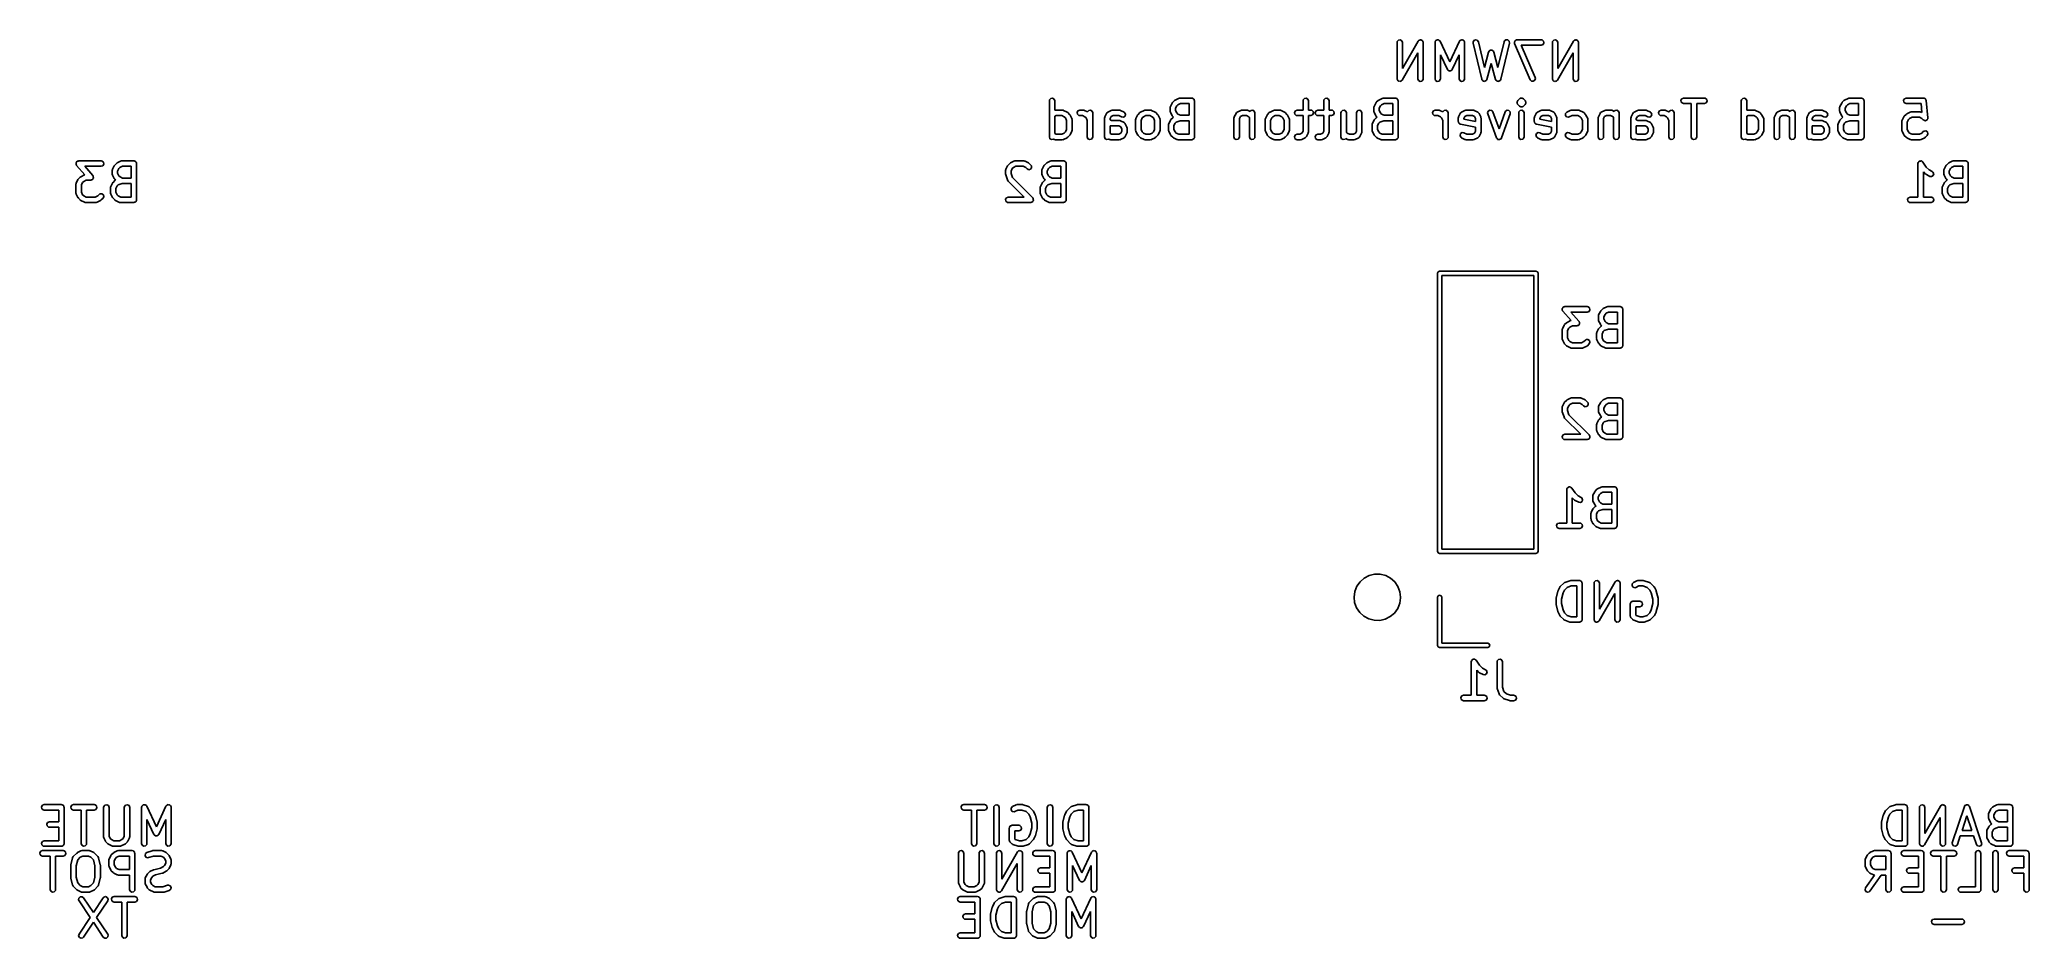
# Model space of a CAD drawing. Extents: x 5.03 to 7.19, y -3.62 to -2.64.
import ezdxf

# ---------------------------------------------------------------- set-up
doc = ezdxf.new("R2010")
doc.units = 0
doc.header["$MEASUREMENT"] = 0
doc.layers.add('BLACK', color=7, linetype='CONTINUOUS')

msp = doc.modelspace()

# ---------------------------------------------------------------- linework, layer by layer
at = {"layer": 'BLACK', "linetype": 'CONTINUOUS'}
for p, q in [((6.50143, -2.64675), (6.50161, -2.64574)), ((6.50143, -2.68612), (6.50143, -2.64675)), ((6.50161, -2.64574), (6.50291, -2.64419)), ((6.50291, -2.64419), (6.5049, -2.64384)), ((6.5049, -2.64384), (6.50665, -2.64485)), ((6.50665, -2.64485), (6.50734, -2.64675)), ((6.52393, -2.65787), (6.50695, -2.68758)), ((6.50734, -2.675), (6.52432, -2.64528)), ((6.50734, -2.64675), (6.50734, -2.675)), ((6.52393, -2.68612), (6.52393, -2.65787)), ((6.52432, -2.64528), (6.52498, -2.64449)), ((6.52498, -2.64449), (6.52523, -2.6444)), ((6.52523, -2.6444), (6.52541, -2.64419)), ((6.52541, -2.64419), (6.52616, -2.64406)), ((6.52616, -2.64406), (6.52687, -2.64379)), ((6.52687, -2.64379), (6.52713, -2.64389)), ((6.52713, -2.64389), (6.5274, -2.64384)), ((6.5274, -2.64384), (6.52806, -2.64422)), ((6.52806, -2.64422), (6.52877, -2.64448)), ((6.52877, -2.64448), (6.52891, -2.64471)), ((6.52891, -2.64471), (6.52915, -2.64485)), ((6.52915, -2.64485), (6.52941, -2.64556)), ((6.52941, -2.64556), (6.52979, -2.64622)), ((6.52979, -2.64622), (6.52974, -2.64649)), ((6.52974, -2.64649), (6.52984, -2.64675)), ((6.52984, -2.64675), (6.52984, -2.68612)), ((6.54268, -2.64675), (6.54286, -2.64574)), ((6.54268, -2.68612), (6.54268, -2.64675)), ((6.54286, -2.64574), (6.54311, -2.64544)), ((6.54311, -2.64544), (6.54321, -2.64505)), ((6.54321, -2.64505), (6.54374, -2.64468)), ((6.54374, -2.64468), (6.54416, -2.64419)), ((6.54416, -2.64419), (6.54454, -2.64412)), ((6.54454, -2.64412), (6.54487, -2.6439)), ((6.54487, -2.6439), (6.54551, -2.64395)), ((6.54551, -2.64395), (6.54614, -2.64384)), ((6.54614, -2.64384), (6.54649, -2.64404)), ((6.54649, -2.64404), (6.54688, -2.64407)), ((6.54688, -2.64407), (6.54734, -2.64453)), ((6.54734, -2.64453), (6.54789, -2.64485)), ((6.54789, -2.64485), (6.54803, -2.64522)), ((6.54803, -2.64522), (6.54831, -2.6455)), ((6.54831, -2.6455), (6.55876, -2.66789)), ((6.55876, -2.66789), (6.5692, -2.6455)), ((6.5692, -2.6455), (6.56979, -2.64466)), ((6.56979, -2.64466), (6.57015, -2.64449)), ((6.57015, -2.64449), (6.5704, -2.64419)), ((6.5704, -2.64419), (6.57104, -2.64408)), ((6.57104, -2.64408), (6.57162, -2.64381)), ((6.57162, -2.64381), (6.572, -2.64391)), ((6.572, -2.64391), (6.57239, -2.64384)), ((6.57239, -2.64384), (6.57295, -2.64416)), ((6.57295, -2.64416), (6.57357, -2.64433)), ((6.57357, -2.64433), (6.5738, -2.64465)), ((6.5738, -2.64465), (6.57414, -2.64485)), ((6.57414, -2.64485), (6.57436, -2.64546)), ((6.57436, -2.64546), (6.57473, -2.64598)), ((6.57473, -2.64598), (6.5747, -2.64638)), ((6.5747, -2.64638), (6.57483, -2.64675)), ((6.57483, -2.64675), (6.57483, -2.68612)), ((6.58394, -2.64641), (6.58485, -2.6446)), ((6.584, -2.64743), (6.58394, -2.64641)), ((6.59338, -2.6868), (6.584, -2.64743)), ((6.58485, -2.6446), (6.5867, -2.6438)), ((6.5867, -2.6438), (6.58864, -2.64438)), ((6.58864, -2.64438), (6.58975, -2.64606)), ((6.58975, -2.64606), (6.59641, -2.67405)), ((6.59641, -2.67405), (6.6009, -2.65724)), ((6.6009, -2.65724), (6.60133, -2.65631)), ((6.60133, -2.65631), (6.60155, -2.65615)), ((6.60155, -2.65615), (6.60166, -2.65591)), ((6.60166, -2.65591), (6.60236, -2.65558)), ((6.60236, -2.65558), (6.60298, -2.65514)), ((6.60298, -2.65514), (6.60325, -2.65517)), ((6.60325, -2.65517), (6.6035, -2.65505)), ((6.6035, -2.65505), (6.60423, -2.65525)), ((6.60423, -2.65525), (6.60499, -2.65532)), ((6.60499, -2.65532), (6.60519, -2.65551)), ((6.60519, -2.65551), (6.60545, -2.65558)), ((6.60545, -2.65558), (6.60588, -2.65621)), ((6.60588, -2.65621), (6.60642, -2.65674)), ((6.60642, -2.65674), (6.60645, -2.65701)), ((6.60645, -2.65701), (6.6066, -2.65724)), ((6.6066, -2.65724), (6.61109, -2.67405)), ((6.61109, -2.67405), (6.61775, -2.64606)), ((6.62349, -2.64743), (6.61412, -2.6868)), ((6.61775, -2.64606), (6.61816, -2.64512)), ((6.61816, -2.64512), (6.61978, -2.64392)), ((6.61978, -2.64392), (6.62179, -2.64404)), ((6.62179, -2.64404), (6.62326, -2.64542)), ((6.62326, -2.64542), (6.62349, -2.64743)), ((6.62892, -2.64691), (6.62902, -2.64658)), ((6.62916, -2.64791), (6.62892, -2.64691)), ((6.62896, -2.64623), (6.62931, -2.64564)), ((6.62902, -2.64658), (6.62896, -2.64623)), ((6.64603, -2.68728), (6.62916, -2.64791)), ((6.62931, -2.64564), (6.62951, -2.64498)), ((6.62951, -2.64498), (6.6298, -2.64479)), ((6.6298, -2.64479), (6.62997, -2.64449)), ((6.62997, -2.64449), (6.63062, -2.64425)), ((6.63062, -2.64425), (6.6312, -2.64387)), ((6.6312, -2.64387), (6.63154, -2.64391)), ((6.63154, -2.64391), (6.63187, -2.64379)), ((6.63187, -2.64379), (6.65812, -2.64379)), ((6.65812, -2.6497), (6.63635, -2.6497)), ((6.63635, -2.6497), (6.65146, -2.68495)), ((6.65812, -2.64379), (6.65913, -2.64397)), ((6.66002, -2.64901), (6.65812, -2.6497)), ((6.65913, -2.64397), (6.66067, -2.64527)), ((6.66103, -2.64726), (6.66002, -2.64901)), ((6.66067, -2.64527), (6.66103, -2.64726)), ((6.67016, -2.64675), (6.67034, -2.64574)), ((6.67016, -2.68612), (6.67016, -2.64675)), ((6.67034, -2.64574), (6.67164, -2.64419)), ((6.67164, -2.64419), (6.67363, -2.64384)), ((6.67363, -2.64384), (6.67538, -2.64485)), ((6.67538, -2.64485), (6.67607, -2.64675)), ((6.69266, -2.65787), (6.67568, -2.68758)), ((6.67607, -2.675), (6.69305, -2.64528)), ((6.67607, -2.64675), (6.67607, -2.675)), ((6.69266, -2.68612), (6.69266, -2.65787)), ((6.69305, -2.64528), (6.6937, -2.64449)), ((6.6937, -2.64449), (6.69396, -2.6444)), ((6.69396, -2.6444), (6.69414, -2.64419)), ((6.69414, -2.64419), (6.69489, -2.64406)), ((6.69489, -2.64406), (6.6956, -2.64379)), ((6.6956, -2.64379), (6.69586, -2.64389)), ((6.69586, -2.64389), (6.69613, -2.64384)), ((6.69613, -2.64384), (6.69678, -2.64422)), ((6.69678, -2.64422), (6.6975, -2.64448)), ((6.6975, -2.64448), (6.69764, -2.64471)), ((6.69764, -2.64471), (6.69787, -2.64485)), ((6.69787, -2.64485), (6.69814, -2.64556)), ((6.69814, -2.64556), (6.69852, -2.64622)), ((6.69852, -2.64622), (6.69847, -2.64649)), ((6.69847, -2.64649), (6.69857, -2.64675)), ((6.69857, -2.64675), (6.69857, -2.68612)), ((6.55608, -2.67612), (6.54858, -2.66006)), ((6.54858, -2.66006), (6.54858, -2.68612)), ((6.55662, -2.67666), (6.55608, -2.67612)), ((6.55706, -2.67729), (6.55662, -2.67666)), ((6.55732, -2.67736), (6.55706, -2.67729)), ((6.55751, -2.67755), (6.55732, -2.67736)), ((6.55827, -2.67761), (6.55751, -2.67755)), ((6.55901, -2.67781), (6.55827, -2.67761)), ((6.55925, -2.6777), (6.55901, -2.67781)), ((6.55952, -2.67772), (6.55925, -2.6777)), ((6.56015, -2.67728), (6.55952, -2.67772)), ((6.56084, -2.67696), (6.56015, -2.67728)), ((6.56107, -2.67664), (6.56084, -2.67696)), ((6.56117, -2.67656), (6.56107, -2.67664)), ((6.56121, -2.67644), (6.56117, -2.67656)), ((6.56143, -2.67612), (6.56121, -2.67644)), ((6.56893, -2.66006), (6.56143, -2.67612)), ((6.56893, -2.68612), (6.56893, -2.66006)), ((6.60375, -2.66946), (6.5991, -2.68688)), ((6.6084, -2.68688), (6.60375, -2.66946)), ((6.50153, -2.68637), (6.50143, -2.68612)), ((6.50148, -2.68664), (6.50153, -2.68637)), ((6.50186, -2.6873), (6.50148, -2.68664)), ((6.50212, -2.68802), (6.50186, -2.6873)), ((6.50236, -2.68815), (6.50212, -2.68802)), ((6.5025, -2.68839), (6.50236, -2.68815)), ((6.50322, -2.68864), (6.5025, -2.68839)), ((6.50387, -2.68903), (6.50322, -2.68864)), ((6.50414, -2.68898), (6.50387, -2.68903)), ((6.5044, -2.68907), (6.50414, -2.68898)), ((6.50511, -2.68881), (6.5044, -2.68907)), ((6.50586, -2.68867), (6.50511, -2.68881)), ((6.50604, -2.68847), (6.50586, -2.68867)), ((6.50629, -2.68837), (6.50604, -2.68847)), ((6.50695, -2.68758), (6.50629, -2.68837)), ((6.52462, -2.68802), (6.52393, -2.68612)), ((6.52637, -2.68903), (6.52462, -2.68802)), ((6.52836, -2.68867), (6.52637, -2.68903)), ((6.52966, -2.68713), (6.52836, -2.68867)), ((6.52984, -2.68612), (6.52966, -2.68713)), ((6.54337, -2.68802), (6.54268, -2.68612)), ((6.54512, -2.68903), (6.54337, -2.68802)), ((6.54711, -2.68867), (6.54512, -2.68903)), ((6.54841, -2.68713), (6.54711, -2.68867)), ((6.54858, -2.68612), (6.54841, -2.68713)), ((6.56962, -2.68802), (6.56893, -2.68612)), ((6.57137, -2.68903), (6.56962, -2.68802)), ((6.57335, -2.68867), (6.57137, -2.68903)), ((6.57465, -2.68713), (6.57335, -2.68867)), ((6.57483, -2.68612), (6.57465, -2.68713)), ((6.59355, -2.68706), (6.59338, -2.6868)), ((6.59358, -2.68737), (6.59355, -2.68706)), ((6.59409, -2.68788), (6.59358, -2.68737)), ((6.59449, -2.68849), (6.59409, -2.68788)), ((6.59479, -2.68858), (6.59449, -2.68849)), ((6.59501, -2.68879), (6.59479, -2.68858)), ((6.59573, -2.68886), (6.59501, -2.68879)), ((6.59643, -2.68906), (6.59573, -2.68886)), ((6.59671, -2.68894), (6.59643, -2.68906)), ((6.59702, -2.68897), (6.59671, -2.68894)), ((6.59761, -2.68855), (6.59702, -2.68897)), ((6.59828, -2.68826), (6.59761, -2.68855)), ((6.59842, -2.68799), (6.59828, -2.68826)), ((6.59867, -2.68781), (6.59842, -2.68799)), ((6.5991, -2.68688), (6.59867, -2.68781)), ((6.60857, -2.68713), (6.6084, -2.68688)), ((6.60861, -2.68744), (6.60857, -2.68713)), ((6.60914, -2.68794), (6.60861, -2.68744)), ((6.60955, -2.68853), (6.60914, -2.68794)), ((6.60985, -2.68861), (6.60955, -2.68853)), ((6.61008, -2.68883), (6.60985, -2.68861)), ((6.6108, -2.68887), (6.61008, -2.68883)), ((6.6115, -2.68906), (6.6108, -2.68887)), ((6.61178, -2.68893), (6.6115, -2.68906)), ((6.61209, -2.68895), (6.61178, -2.68893)), ((6.61268, -2.68851), (6.61209, -2.68895)), ((6.61333, -2.68821), (6.61268, -2.68851)), ((6.61347, -2.68793), (6.61333, -2.68821)), ((6.61371, -2.68774), (6.61347, -2.68793)), ((6.61412, -2.6868), (6.61371, -2.68774)), ((6.64741, -2.68875), (6.64603, -2.68728)), ((6.64942, -2.68899), (6.64741, -2.68875)), ((6.65111, -2.68789), (6.64942, -2.68899)), ((6.65169, -2.68595), (6.65111, -2.68789)), ((6.65146, -2.68495), (6.65169, -2.68595)), ((6.67026, -2.68637), (6.67016, -2.68612)), ((6.67021, -2.68664), (6.67026, -2.68637)), ((6.67059, -2.6873), (6.67021, -2.68664)), ((6.67085, -2.68802), (6.67059, -2.6873)), ((6.67109, -2.68815), (6.67085, -2.68802)), ((6.67123, -2.68839), (6.67109, -2.68815)), ((6.67194, -2.68864), (6.67123, -2.68839)), ((6.6726, -2.68903), (6.67194, -2.68864)), ((6.67287, -2.68898), (6.6726, -2.68903)), ((6.67313, -2.68907), (6.67287, -2.68898)), ((6.67384, -2.68881), (6.67313, -2.68907)), ((6.67459, -2.68867), (6.67384, -2.68881)), ((6.67477, -2.68847), (6.67459, -2.68867)), ((6.67502, -2.68837), (6.67477, -2.68847)), ((6.67568, -2.68758), (6.67502, -2.68837)), ((6.69335, -2.68802), (6.69266, -2.68612)), ((6.6951, -2.68903), (6.69335, -2.68802)), ((6.69709, -2.68867), (6.6951, -2.68903)), ((6.69839, -2.68713), (6.69709, -2.68867)), ((6.69857, -2.68612), (6.69839, -2.68713)), ((6.12367, -2.71013), (6.12385, -2.70912)), ((6.12367, -2.7495), (6.12367, -2.71013)), ((6.12385, -2.70912), (6.12515, -2.70758)), ((6.12515, -2.70758), (6.12713, -2.70723)), ((6.12713, -2.70723), (6.12888, -2.70824)), ((6.12888, -2.70824), (6.12957, -2.71013)), ((6.12957, -2.71013), (6.12957, -2.72046)), ((6.12957, -2.72046), (6.13003, -2.72032)), ((6.13003, -2.72032), (6.13021, -2.72036)), ((6.13021, -2.72036), (6.13037, -2.7203)), ((6.13037, -2.7203), (6.13787, -2.7203)), ((6.13787, -2.7203), (6.13888, -2.72048)), ((6.13888, -2.72048), (6.13902, -2.7206)), ((6.13902, -2.7206), (6.13919, -2.72062)), ((6.13919, -2.72062), (6.14294, -2.72249)), ((6.14294, -2.72249), (6.14365, -2.72302)), ((6.14365, -2.72302), (6.14371, -2.72304)), ((6.14371, -2.72304), (6.14558, -2.72492)), ((6.15371, -2.72274), (6.15472, -2.72099)), ((6.15406, -2.72473), (6.15371, -2.72274)), ((6.15472, -2.72099), (6.15662, -2.7203)), ((6.15662, -2.7203), (6.16037, -2.7203)), ((6.16037, -2.7203), (6.16138, -2.72048)), ((6.16138, -2.72048), (6.16151, -2.7206)), ((6.16151, -2.7206), (6.16169, -2.72062)), ((6.16169, -2.72062), (6.16508, -2.72231)), ((6.16508, -2.72231), (6.16509, -2.72225)), ((6.16509, -2.72225), (6.16639, -2.7207)), ((6.16639, -2.7207), (6.16838, -2.72035)), ((6.16838, -2.72035), (6.17013, -2.72136)), ((6.17013, -2.72136), (6.17082, -2.72326)), ((6.17082, -2.72326), (6.17082, -2.7495)), ((6.18585, -2.72381), (6.18646, -2.72299)), ((6.18646, -2.72299), (6.18686, -2.72281)), ((6.18686, -2.72281), (6.18717, -2.72249)), ((6.18717, -2.72249), (6.19092, -2.72062)), ((6.19092, -2.72062), (6.1919, -2.72032)), ((6.1919, -2.72032), (6.19207, -2.72036)), ((6.19207, -2.72036), (6.19224, -2.7203)), ((6.19224, -2.7203), (6.19974, -2.7203)), ((6.19974, -2.7203), (6.20075, -2.72048)), ((6.20075, -2.72048), (6.20088, -2.7206)), ((6.20088, -2.7206), (6.20106, -2.72062)), ((6.20106, -2.72062), (6.20481, -2.72249)), ((6.20481, -2.72249), (6.20563, -2.7231)), ((6.20563, -2.7231), (6.20643, -2.72495)), ((6.22015, -2.72492), (6.22202, -2.72304)), ((6.22202, -2.72304), (6.22274, -2.72254)), ((6.22274, -2.72254), (6.22279, -2.72249)), ((6.22279, -2.72249), (6.22654, -2.72062)), ((6.22654, -2.72062), (6.22752, -2.72032)), ((6.22752, -2.72032), (6.22769, -2.72036)), ((6.22769, -2.72036), (6.22786, -2.7203)), ((6.22786, -2.7203), (6.23348, -2.7203)), ((6.23348, -2.7203), (6.23449, -2.72048)), ((6.23449, -2.72048), (6.23463, -2.7206)), ((6.23463, -2.7206), (6.2348, -2.72062)), ((6.2348, -2.72062), (6.23855, -2.72249)), ((6.23855, -2.72249), (6.23926, -2.72302)), ((6.23926, -2.72302), (6.23932, -2.72304)), ((6.23932, -2.72304), (6.2412, -2.72492)), ((6.2549, -2.71763), (6.25508, -2.71662)), ((6.2549, -2.72138), (6.2549, -2.71763)), ((6.25496, -2.72155), (6.2549, -2.72138)), ((6.25492, -2.72172), (6.25496, -2.72155)), ((6.25521, -2.7227), (6.25492, -2.72172)), ((6.25508, -2.71662), (6.25519, -2.71649)), ((6.25519, -2.71649), (6.25521, -2.71631)), ((6.25521, -2.71631), (6.25709, -2.71256)), ((6.25709, -2.72645), (6.25521, -2.7227)), ((6.25709, -2.71256), (6.25761, -2.71185)), ((6.25761, -2.71185), (6.25764, -2.71179)), ((6.25764, -2.71179), (6.25952, -2.70992)), ((6.25952, -2.70992), (6.26024, -2.70941)), ((6.26024, -2.70941), (6.26028, -2.70937)), ((6.26028, -2.70937), (6.26403, -2.70749)), ((6.26216, -2.71563), (6.26081, -2.71833)), ((6.26081, -2.71833), (6.26081, -2.72068)), ((6.26081, -2.72068), (6.26216, -2.72338)), ((6.26335, -2.71443), (6.26216, -2.71563)), ((6.26216, -2.72338), (6.26335, -2.72458)), ((6.26605, -2.71309), (6.26335, -2.71443)), ((6.26403, -2.70749), (6.26502, -2.7072)), ((6.26502, -2.7072), (6.26519, -2.70724)), ((6.26519, -2.70724), (6.26535, -2.70718)), ((6.26535, -2.70718), (6.27848, -2.70718)), ((6.27552, -2.71309), (6.26605, -2.71309)), ((6.27552, -2.72593), (6.27552, -2.71309)), ((6.27848, -2.70718), (6.27886, -2.70725)), ((6.27886, -2.70725), (6.27899, -2.70723)), ((6.27899, -2.70723), (6.2791, -2.70729)), ((6.2791, -2.70729), (6.27949, -2.70736)), ((6.27949, -2.70736), (6.28008, -2.70785)), ((6.28008, -2.70785), (6.28074, -2.70824)), ((6.28074, -2.70824), (6.28083, -2.70849)), ((6.28083, -2.70849), (6.28103, -2.70866)), ((6.28103, -2.70866), (6.28117, -2.70941)), ((6.28117, -2.70941), (6.28143, -2.71013)), ((6.28143, -2.71013), (6.28143, -2.7495)), ((6.32646, -2.72381), (6.32707, -2.72299)), ((6.32707, -2.72299), (6.32747, -2.72281)), ((6.32747, -2.72281), (6.32778, -2.72249)), ((6.32778, -2.72249), (6.33153, -2.72062)), ((6.33153, -2.72062), (6.33251, -2.72032)), ((6.33251, -2.72032), (6.33268, -2.72036)), ((6.33268, -2.72036), (6.33285, -2.7203)), ((6.33285, -2.7203), (6.33847, -2.7203)), ((6.33847, -2.7203), (6.33948, -2.72048)), ((6.33948, -2.72048), (6.33962, -2.7206)), ((6.33962, -2.7206), (6.33979, -2.72062)), ((6.33979, -2.72062), (6.34183, -2.72164)), ((6.34183, -2.72164), (6.34262, -2.7207)), ((6.34262, -2.7207), (6.34461, -2.72035)), ((6.34461, -2.72035), (6.34636, -2.72136)), ((6.34636, -2.72136), (6.34705, -2.72326)), ((6.34705, -2.72326), (6.34705, -2.7495)), ((6.36075, -2.72492), (6.36263, -2.72304)), ((6.36263, -2.72304), (6.36335, -2.72254)), ((6.36335, -2.72254), (6.3634, -2.72249)), ((6.3634, -2.72249), (6.36715, -2.72062)), ((6.36715, -2.72062), (6.36813, -2.72032)), ((6.36813, -2.72032), (6.3683, -2.72036)), ((6.3683, -2.72036), (6.36847, -2.7203)), ((6.36847, -2.7203), (6.37409, -2.7203)), ((6.37409, -2.7203), (6.3751, -2.72048)), ((6.3751, -2.72048), (6.37524, -2.7206)), ((6.37524, -2.7206), (6.37541, -2.72062)), ((6.37541, -2.72062), (6.37916, -2.72249)), ((6.37916, -2.72249), (6.37987, -2.72302)), ((6.37987, -2.72302), (6.37993, -2.72304)), ((6.37993, -2.72304), (6.3818, -2.72492)), ((6.38993, -2.72274), (6.39094, -2.72099)), ((6.39028, -2.72473), (6.38993, -2.72274)), ((6.39094, -2.72099), (6.39284, -2.7203)), ((6.39284, -2.7203), (6.39926, -2.7203)), ((6.39926, -2.71013), (6.39944, -2.70912)), ((6.39926, -2.7203), (6.39926, -2.71013)), ((6.39944, -2.70912), (6.40074, -2.70758)), ((6.40074, -2.70758), (6.40272, -2.70723)), ((6.40272, -2.70723), (6.40447, -2.70824)), ((6.40447, -2.70824), (6.40516, -2.71013)), ((6.40516, -2.71013), (6.40516, -2.7203)), ((6.40516, -2.7203), (6.40784, -2.7203)), ((6.40784, -2.7203), (6.40885, -2.72048)), ((6.40885, -2.72048), (6.41039, -2.72178)), ((6.41039, -2.72178), (6.41074, -2.72377)), ((6.41243, -2.72274), (6.41344, -2.72099)), ((6.41278, -2.72473), (6.41243, -2.72274)), ((6.41344, -2.72099), (6.41534, -2.7203)), ((6.41534, -2.7203), (6.42176, -2.7203)), ((6.42176, -2.71013), (6.42193, -2.70912)), ((6.42176, -2.7203), (6.42176, -2.71013)), ((6.42193, -2.70912), (6.42323, -2.70758)), ((6.42323, -2.70758), (6.42522, -2.70723)), ((6.42522, -2.70723), (6.42697, -2.70824)), ((6.42697, -2.70824), (6.42766, -2.71013)), ((6.42766, -2.71013), (6.42766, -2.7203)), ((6.42766, -2.7203), (6.43033, -2.7203)), ((6.43033, -2.7203), (6.43134, -2.72048)), ((6.43134, -2.72048), (6.43289, -2.72178)), ((6.43289, -2.72178), (6.43324, -2.72377)), ((6.4405, -2.72326), (6.44068, -2.72225)), ((6.4405, -2.7495), (6.4405, -2.72326)), ((6.44068, -2.72225), (6.44198, -2.7207)), ((6.44198, -2.7207), (6.44397, -2.72035)), ((6.44397, -2.72035), (6.44572, -2.72136)), ((6.44572, -2.72136), (6.44641, -2.72326)), ((6.44641, -2.72326), (6.44641, -2.74453)), ((6.45738, -2.72326), (6.45756, -2.72225)), ((6.45738, -2.74318), (6.45738, -2.72326)), ((6.45756, -2.72225), (6.45885, -2.7207)), ((6.45885, -2.7207), (6.46084, -2.72035)), ((6.46084, -2.72035), (6.46259, -2.72136)), ((6.46259, -2.72136), (6.46328, -2.72326)), ((6.46328, -2.72326), (6.46328, -2.74388)), ((6.47612, -2.71763), (6.4763, -2.71662)), ((6.47612, -2.72138), (6.47612, -2.71763)), ((6.47619, -2.72155), (6.47612, -2.72138)), ((6.47614, -2.72172), (6.47619, -2.72155)), ((6.47644, -2.7227), (6.47614, -2.72172)), ((6.4763, -2.71662), (6.47642, -2.71649)), ((6.47642, -2.71649), (6.47644, -2.71631)), ((6.47644, -2.71631), (6.47831, -2.71256)), ((6.47831, -2.72645), (6.47644, -2.7227)), ((6.47831, -2.71256), (6.47884, -2.71185)), ((6.47884, -2.71185), (6.47886, -2.71179)), ((6.47886, -2.71179), (6.48074, -2.70992)), ((6.48074, -2.70992), (6.48146, -2.70941)), ((6.48146, -2.70941), (6.48151, -2.70937)), ((6.48151, -2.70937), (6.48526, -2.70749)), ((6.48338, -2.71563), (6.48203, -2.71833)), ((6.48203, -2.71833), (6.48203, -2.72068)), ((6.48203, -2.72068), (6.48338, -2.72338)), ((6.48458, -2.71443), (6.48338, -2.71563)), ((6.48338, -2.72338), (6.48458, -2.72458)), ((6.48727, -2.71309), (6.48458, -2.71443)), ((6.48526, -2.70749), (6.48624, -2.7072)), ((6.48624, -2.7072), (6.48641, -2.70724)), ((6.48641, -2.70724), (6.48658, -2.70718)), ((6.48658, -2.70718), (6.4997, -2.70718)), ((6.49675, -2.71309), (6.48727, -2.71309)), ((6.49675, -2.72593), (6.49675, -2.71309)), ((6.4997, -2.70718), (6.50008, -2.70725)), ((6.50008, -2.70725), (6.50021, -2.70723)), ((6.50021, -2.70723), (6.50033, -2.70729)), ((6.50033, -2.70729), (6.50071, -2.70736)), ((6.50071, -2.70736), (6.5013, -2.70785)), ((6.5013, -2.70785), (6.50196, -2.70824)), ((6.50196, -2.70824), (6.50205, -2.70849)), ((6.50205, -2.70849), (6.50226, -2.70866)), ((6.50226, -2.70866), (6.50239, -2.70941)), ((6.50239, -2.70941), (6.50265, -2.71013)), ((6.50265, -2.71013), (6.50265, -2.7495)), ((6.53991, -2.72274), (6.54092, -2.72099)), ((6.54026, -2.72473), (6.53991, -2.72274)), ((6.54092, -2.72099), (6.54282, -2.7203)), ((6.54282, -2.7203), (6.54657, -2.7203)), ((6.54657, -2.7203), (6.54758, -2.72048)), ((6.54758, -2.72048), (6.54771, -2.7206)), ((6.54771, -2.7206), (6.54789, -2.72062)), ((6.54789, -2.72062), (6.55128, -2.72231)), ((6.55128, -2.72231), (6.55129, -2.72225)), ((6.55129, -2.72225), (6.55259, -2.7207)), ((6.55259, -2.7207), (6.55458, -2.72035)), ((6.55458, -2.72035), (6.55633, -2.72136)), ((6.55633, -2.72136), (6.55702, -2.72326)), ((6.55702, -2.72326), (6.55702, -2.7495)), ((6.57017, -2.72381), (6.57079, -2.72299)), ((6.57079, -2.72299), (6.57119, -2.72281)), ((6.57119, -2.72281), (6.5715, -2.72249)), ((6.5715, -2.72249), (6.57524, -2.72062)), ((6.57524, -2.72062), (6.57623, -2.72032)), ((6.57623, -2.72032), (6.5764, -2.72036)), ((6.5764, -2.72036), (6.57657, -2.7203)), ((6.57657, -2.7203), (6.58406, -2.7203)), ((6.58406, -2.7203), (6.58507, -2.72048)), ((6.58507, -2.72048), (6.58521, -2.7206)), ((6.58521, -2.7206), (6.58538, -2.72062)), ((6.58538, -2.72062), (6.58913, -2.72249)), ((6.58913, -2.72249), (6.58996, -2.7231)), ((6.58996, -2.7231), (6.59013, -2.72351)), ((6.59986, -2.72324), (6.60056, -2.72134)), ((6.60003, -2.72425), (6.59986, -2.72324)), ((6.60056, -2.72134), (6.60232, -2.72035)), ((6.60232, -2.72035), (6.6043, -2.72071)), ((6.6043, -2.72071), (6.60559, -2.72226)), ((6.60559, -2.72226), (6.61219, -2.74072)), ((6.61219, -2.74072), (6.61878, -2.72226)), ((6.61878, -2.72226), (6.61929, -2.72137)), ((6.61929, -2.72137), (6.62103, -2.72035)), ((6.62103, -2.72035), (6.62302, -2.72069)), ((6.62302, -2.72069), (6.62433, -2.72223)), ((6.62433, -2.72223), (6.62434, -2.72425)), ((6.63174, -2.71175), (6.63185, -2.71151)), ((6.63194, -2.71249), (6.63174, -2.71175)), ((6.63183, -2.71124), (6.63227, -2.71062)), ((6.63185, -2.71151), (6.63183, -2.71124)), ((6.63201, -2.71326), (6.63194, -2.71249)), ((6.63223, -2.71357), (6.63201, -2.71326)), ((6.63226, -2.7137), (6.63223, -2.71357)), ((6.63237, -2.71378), (6.63226, -2.7137)), ((6.63227, -2.71062), (6.6326, -2.70992)), ((6.6326, -2.7141), (6.63237, -2.71378)), ((6.6326, -2.70992), (6.63447, -2.70805)), ((6.63447, -2.71597), (6.6326, -2.7141)), ((6.63361, -2.72326), (6.63378, -2.72225)), ((6.63361, -2.7495), (6.63361, -2.72326)), ((6.63378, -2.72225), (6.63508, -2.7207)), ((6.63447, -2.70805), (6.63479, -2.70782)), ((6.63517, -2.71629), (6.63447, -2.71597)), ((6.63479, -2.70782), (6.63486, -2.70771)), ((6.63486, -2.70771), (6.63499, -2.70768)), ((6.63499, -2.70768), (6.635, -2.70768)), ((6.635, -2.70768), (6.63508, -2.70758)), ((6.63508, -2.70758), (6.63516, -2.70756)), ((6.63508, -2.7207), (6.63707, -2.72035)), ((6.63516, -2.70756), (6.63531, -2.70746)), ((6.63579, -2.71673), (6.63517, -2.71629)), ((6.63531, -2.70746), (6.63607, -2.70739)), ((6.63593, -2.71672), (6.63579, -2.71673)), ((6.63605, -2.71679), (6.63593, -2.71672)), ((6.63618, -2.71677), (6.63605, -2.71679)), ((6.63607, -2.70739), (6.63682, -2.70719)), ((6.6363, -2.71682), (6.63618, -2.71677)), ((6.63704, -2.71663), (6.6363, -2.71682)), ((6.63682, -2.70719), (6.63694, -2.70725)), ((6.63694, -2.70725), (6.63707, -2.70723)), ((6.63781, -2.71656), (6.63704, -2.71663)), ((6.63707, -2.70723), (6.63719, -2.70729)), ((6.63707, -2.72035), (6.63882, -2.72136)), ((6.63719, -2.70729), (6.63732, -2.70728)), ((6.63732, -2.70728), (6.63795, -2.70772)), ((6.63796, -2.71645), (6.63781, -2.71656)), ((6.63795, -2.70772), (6.63865, -2.70805)), ((6.63803, -2.71644), (6.63796, -2.71645)), ((6.63812, -2.71634), (6.63803, -2.71644)), ((6.63825, -2.7163), (6.63812, -2.71634)), ((6.63812, -2.71634), (6.63812, -2.71634)), ((6.63833, -2.71619), (6.63825, -2.7163)), ((6.63865, -2.71597), (6.63833, -2.71619)), ((6.63865, -2.70805), (6.64052, -2.70992)), ((6.64052, -2.7141), (6.63865, -2.71597)), ((6.63882, -2.72136), (6.63951, -2.72326)), ((6.63951, -2.72326), (6.63951, -2.7495)), ((6.64052, -2.70992), (6.64074, -2.71024)), ((6.64084, -2.7134), (6.64052, -2.7141)), ((6.64074, -2.71024), (6.64085, -2.71031)), ((6.64128, -2.71277), (6.64084, -2.7134)), ((6.64085, -2.71031), (6.64089, -2.71044)), ((6.64089, -2.71044), (6.64111, -2.71076)), ((6.64111, -2.71076), (6.64118, -2.71152)), ((6.64118, -2.71152), (6.64137, -2.71227)), ((6.64137, -2.71227), (6.64126, -2.71251)), ((6.64126, -2.71251), (6.64128, -2.71277)), ((6.65266, -2.72381), (6.65328, -2.72299)), ((6.65328, -2.72299), (6.65368, -2.72281)), ((6.65368, -2.72281), (6.65399, -2.72249)), ((6.65399, -2.72249), (6.65773, -2.72062)), ((6.65773, -2.72062), (6.65872, -2.72032)), ((6.65872, -2.72032), (6.65889, -2.72036)), ((6.65889, -2.72036), (6.65906, -2.7203)), ((6.65906, -2.7203), (6.66655, -2.7203)), ((6.66655, -2.7203), (6.66756, -2.72048)), ((6.66756, -2.72048), (6.6677, -2.7206)), ((6.6677, -2.7206), (6.66787, -2.72062)), ((6.66787, -2.72062), (6.67162, -2.72249)), ((6.67162, -2.72249), (6.67245, -2.7231)), ((6.67245, -2.7231), (6.67262, -2.72351)), ((6.68447, -2.72396), (6.68586, -2.72249)), ((6.68586, -2.72249), (6.68961, -2.72062)), ((6.68961, -2.72062), (6.69059, -2.72032)), ((6.69059, -2.72032), (6.69076, -2.72036)), ((6.69076, -2.72036), (6.69093, -2.7203)), ((6.69093, -2.7203), (6.69843, -2.7203)), ((6.69843, -2.7203), (6.69944, -2.72048)), ((6.69944, -2.72048), (6.69957, -2.7206)), ((6.69957, -2.7206), (6.69975, -2.72062)), ((6.69975, -2.72062), (6.7035, -2.72249)), ((6.7035, -2.72249), (6.7042, -2.72302)), ((6.7042, -2.72302), (6.70426, -2.72304)), ((6.70426, -2.72304), (6.70614, -2.72492)), ((6.72203, -2.72381), (6.72264, -2.72299)), ((6.72264, -2.72299), (6.72305, -2.72281)), ((6.72305, -2.72281), (6.72335, -2.72249)), ((6.72335, -2.72249), (6.7271, -2.72062)), ((6.7271, -2.72062), (6.72808, -2.72032)), ((6.72808, -2.72032), (6.72826, -2.72036)), ((6.72826, -2.72036), (6.72842, -2.7203)), ((6.72842, -2.7203), (6.73405, -2.7203)), ((6.73405, -2.7203), (6.73506, -2.72048)), ((6.73506, -2.72048), (6.73519, -2.7206)), ((6.73519, -2.7206), (6.73537, -2.72062)), ((6.73537, -2.72062), (6.73741, -2.72164)), ((6.73741, -2.72164), (6.73819, -2.7207)), ((6.73819, -2.7207), (6.74018, -2.72035)), ((6.74018, -2.72035), (6.74193, -2.72136)), ((6.74193, -2.72136), (6.74262, -2.72326)), ((6.74262, -2.72326), (6.74262, -2.7495)), ((6.75765, -2.72381), (6.75826, -2.72299)), ((6.75826, -2.72299), (6.75867, -2.72281)), ((6.75867, -2.72281), (6.75897, -2.72249)), ((6.75897, -2.72249), (6.76272, -2.72062)), ((6.76272, -2.72062), (6.7637, -2.72032)), ((6.7637, -2.72032), (6.76388, -2.72036)), ((6.76388, -2.72036), (6.76404, -2.7203)), ((6.76404, -2.7203), (6.77154, -2.7203)), ((6.77154, -2.7203), (6.77255, -2.72048)), ((6.77255, -2.72048), (6.77269, -2.7206)), ((6.77269, -2.7206), (6.77286, -2.72062)), ((6.77286, -2.72062), (6.77661, -2.72249)), ((6.77661, -2.72249), (6.77743, -2.7231)), ((6.77743, -2.7231), (6.77824, -2.72495)), ((6.78551, -2.72274), (6.78652, -2.72099)), ((6.78586, -2.72473), (6.78551, -2.72274)), ((6.78652, -2.72099), (6.78841, -2.7203)), ((6.78841, -2.7203), (6.79216, -2.7203)), ((6.79216, -2.7203), (6.79317, -2.72048)), ((6.79317, -2.72048), (6.79331, -2.7206)), ((6.79331, -2.7206), (6.79348, -2.72062)), ((6.79348, -2.72062), (6.79688, -2.72231)), ((6.79688, -2.72231), (6.79689, -2.72225)), ((6.79689, -2.72225), (6.79819, -2.7207)), ((6.79819, -2.7207), (6.80018, -2.72035)), ((6.80018, -2.72035), (6.80192, -2.72136)), ((6.80192, -2.72136), (6.80262, -2.72326)), ((6.80262, -2.72326), (6.80262, -2.7495)), ((6.80988, -2.70962), (6.81089, -2.70787)), ((6.81023, -2.71161), (6.80988, -2.70962)), ((6.81178, -2.71291), (6.81023, -2.71161)), ((6.81089, -2.70787), (6.81279, -2.70718)), ((6.81279, -2.71309), (6.81178, -2.71291)), ((6.81279, -2.70718), (6.83528, -2.70718)), ((6.82108, -2.71309), (6.81279, -2.71309)), ((6.82108, -2.7495), (6.82108, -2.71309)), ((6.83528, -2.71309), (6.82699, -2.71309)), ((6.82699, -2.71309), (6.82699, -2.7495)), ((6.83528, -2.70718), (6.83629, -2.70736)), ((6.83718, -2.71239), (6.83528, -2.71309)), ((6.83629, -2.70736), (6.83784, -2.70866)), ((6.83819, -2.71065), (6.83718, -2.71239)), ((6.83784, -2.70866), (6.83819, -2.71065)), ((6.87545, -2.71013), (6.87563, -2.70912)), ((6.87545, -2.7495), (6.87545, -2.71013)), ((6.87563, -2.70912), (6.87693, -2.70758)), ((6.87693, -2.70758), (6.87892, -2.70723)), ((6.87892, -2.70723), (6.88066, -2.70824)), ((6.88066, -2.70824), (6.88136, -2.71013)), ((6.88136, -2.71013), (6.88136, -2.72046)), ((6.88136, -2.72046), (6.88181, -2.72032)), ((6.88181, -2.72032), (6.88199, -2.72036)), ((6.88199, -2.72036), (6.88215, -2.7203)), ((6.88215, -2.7203), (6.88965, -2.7203)), ((6.88965, -2.7203), (6.89066, -2.72048)), ((6.89066, -2.72048), (6.8908, -2.7206)), ((6.8908, -2.7206), (6.89097, -2.72062)), ((6.89097, -2.72062), (6.89472, -2.72249)), ((6.89472, -2.72249), (6.89543, -2.72302)), ((6.89543, -2.72302), (6.89549, -2.72304)), ((6.89549, -2.72304), (6.89736, -2.72492)), ((6.91326, -2.72381), (6.91387, -2.72299)), ((6.91387, -2.72299), (6.91427, -2.72281)), ((6.91427, -2.72281), (6.91458, -2.72249)), ((6.91458, -2.72249), (6.91833, -2.72062)), ((6.91833, -2.72062), (6.91931, -2.72032)), ((6.91931, -2.72032), (6.91948, -2.72036)), ((6.91948, -2.72036), (6.91965, -2.7203)), ((6.91965, -2.7203), (6.92527, -2.7203)), ((6.92527, -2.7203), (6.92628, -2.72048)), ((6.92628, -2.72048), (6.92642, -2.7206)), ((6.92642, -2.7206), (6.92659, -2.72062)), ((6.92659, -2.72062), (6.92863, -2.72164)), ((6.92863, -2.72164), (6.92942, -2.7207)), ((6.92942, -2.7207), (6.93141, -2.72035)), ((6.93141, -2.72035), (6.93316, -2.72136)), ((6.93316, -2.72136), (6.93385, -2.72326)), ((6.93385, -2.72326), (6.93385, -2.7495)), ((6.94888, -2.72381), (6.94949, -2.72299)), ((6.94949, -2.72299), (6.94989, -2.72281)), ((6.94989, -2.72281), (6.9502, -2.72249)), ((6.9502, -2.72249), (6.95395, -2.72062)), ((6.95395, -2.72062), (6.95493, -2.72032)), ((6.95493, -2.72032), (6.9551, -2.72036)), ((6.9551, -2.72036), (6.95527, -2.7203)), ((6.95527, -2.7203), (6.96277, -2.7203)), ((6.96277, -2.7203), (6.96378, -2.72048)), ((6.96378, -2.72048), (6.96391, -2.7206)), ((6.96391, -2.7206), (6.96409, -2.72062)), ((6.96409, -2.72062), (6.96784, -2.72249)), ((6.96784, -2.72249), (6.96866, -2.7231)), ((6.96866, -2.7231), (6.96946, -2.72495)), ((6.98231, -2.71763), (6.98249, -2.71662)), ((6.98231, -2.72138), (6.98231, -2.71763)), ((6.98237, -2.72155), (6.98231, -2.72138)), ((6.98233, -2.72172), (6.98237, -2.72155)), ((6.98262, -2.7227), (6.98233, -2.72172)), ((6.98249, -2.71662), (6.9826, -2.71649)), ((6.9826, -2.71649), (6.98262, -2.71631)), ((6.98262, -2.71631), (6.9845, -2.71256)), ((6.9845, -2.72645), (6.98262, -2.7227)), ((6.9845, -2.71256), (6.98502, -2.71185)), ((6.98502, -2.71185), (6.98505, -2.71179)), ((6.98505, -2.71179), (6.98693, -2.70992)), ((6.98693, -2.70992), (6.98765, -2.70941)), ((6.98765, -2.70941), (6.98769, -2.70937)), ((6.98769, -2.70937), (6.99144, -2.70749)), ((6.98957, -2.71563), (6.98822, -2.71833)), ((6.98822, -2.71833), (6.98822, -2.72068)), ((6.98822, -2.72068), (6.98957, -2.72338)), ((6.99076, -2.71443), (6.98957, -2.71563)), ((6.98957, -2.72338), (6.99076, -2.72458)), ((6.99346, -2.71309), (6.99076, -2.71443)), ((6.99144, -2.70749), (6.99243, -2.7072)), ((6.99243, -2.7072), (6.9926, -2.70724)), ((6.9926, -2.70724), (6.99276, -2.70718)), ((6.99276, -2.70718), (7.00589, -2.70718)), ((7.00293, -2.71309), (6.99346, -2.71309)), ((7.00293, -2.72593), (7.00293, -2.71309)), ((7.00589, -2.70718), (7.00627, -2.70725)), ((7.00627, -2.70725), (7.0064, -2.70723)), ((7.0064, -2.70723), (7.00651, -2.70729)), ((7.00651, -2.70729), (7.0069, -2.70736)), ((7.0069, -2.70736), (7.00748, -2.70785)), ((7.00748, -2.70785), (7.00815, -2.70824)), ((7.00815, -2.70824), (7.00824, -2.70849)), ((7.00824, -2.70849), (7.00844, -2.70866)), ((7.00844, -2.70866), (7.00858, -2.70941)), ((7.00858, -2.70941), (7.00884, -2.71013)), ((7.00884, -2.71013), (7.00884, -2.7495)), ((7.05172, -2.70962), (7.05273, -2.70787)), ((7.05207, -2.71161), (7.05172, -2.70962)), ((7.05362, -2.71291), (7.05207, -2.71161)), ((7.05273, -2.70787), (7.05463, -2.70718)), ((7.05463, -2.71309), (7.05362, -2.71291)), ((7.05463, -2.70718), (7.07338, -2.70718)), ((7.07071, -2.71309), (7.05463, -2.71309)), ((7.05518, -2.72436), (7.05893, -2.72249)), ((7.05893, -2.72249), (7.05992, -2.7222)), ((7.05992, -2.7222), (7.06009, -2.72224)), ((7.06009, -2.72224), (7.06025, -2.72218)), ((7.06025, -2.72218), (7.06963, -2.72218)), ((7.06963, -2.72218), (7.07064, -2.72236)), ((7.07064, -2.72236), (7.07077, -2.72247)), ((7.07168, -2.72286), (7.07071, -2.71309)), ((7.07077, -2.72247), (7.07095, -2.72249)), ((7.07095, -2.72249), (7.07168, -2.72286)), ((7.07338, -2.70718), (7.07353, -2.70721)), ((7.07353, -2.70721), (7.0736, -2.70719)), ((7.0736, -2.70719), (7.07371, -2.70724)), ((7.07371, -2.70724), (7.07439, -2.70736)), ((7.07439, -2.70736), (7.07487, -2.70776)), ((7.07487, -2.70776), (7.07544, -2.70802)), ((7.07544, -2.70802), (7.07562, -2.70839)), ((7.07562, -2.70839), (7.07594, -2.70866)), ((7.07594, -2.70866), (7.07604, -2.70927)), ((7.07604, -2.70927), (7.07632, -2.70984)), ((7.07632, -2.70984), (7.07819, -2.72859)), ((6.13107, -2.72621), (6.12957, -2.72696)), ((6.12957, -2.72696), (6.12957, -2.7458)), ((6.13717, -2.72621), (6.13107, -2.72621)), ((6.13987, -2.72756), (6.13717, -2.72621)), ((6.14107, -2.72876), (6.13987, -2.72756)), ((6.13987, -2.7452), (6.14107, -2.744)), ((6.14242, -2.73145), (6.14107, -2.72876)), ((6.14107, -2.744), (6.14242, -2.74131)), ((6.14242, -2.74131), (6.14242, -2.73145)), ((6.14558, -2.72492), (6.14609, -2.72564)), ((6.14609, -2.72564), (6.14614, -2.72569)), ((6.14614, -2.72569), (6.14801, -2.72944)), ((6.14801, -2.74332), (6.14614, -2.74707)), ((6.14801, -2.72944), (6.1483, -2.73042)), ((6.14803, -2.74315), (6.14801, -2.74332)), ((6.14814, -2.74301), (6.14803, -2.74315)), ((6.14832, -2.742), (6.14814, -2.74301)), ((6.1483, -2.73042), (6.14826, -2.73059)), ((6.14826, -2.73059), (6.14832, -2.73076)), ((6.14832, -2.73076), (6.14832, -2.742)), ((6.15561, -2.72603), (6.15406, -2.72473)), ((6.15662, -2.72621), (6.15561, -2.72603)), ((6.15967, -2.72621), (6.15662, -2.72621)), ((6.16237, -2.72756), (6.15967, -2.72621)), ((6.16357, -2.72876), (6.16237, -2.72756)), ((6.16491, -2.73145), (6.16357, -2.72876)), ((6.16491, -2.7495), (6.16491, -2.73145)), ((6.18366, -2.72888), (6.18384, -2.72787)), ((6.18366, -2.7495), (6.18366, -2.72888)), ((6.18384, -2.72787), (6.18395, -2.72774)), ((6.18395, -2.72774), (6.18397, -2.72756)), ((6.18397, -2.72756), (6.18585, -2.72381)), ((6.19069, -2.72733), (6.18957, -2.72958)), ((6.18957, -2.72958), (6.18957, -2.73081)), ((6.18957, -2.73081), (6.19106, -2.73155)), ((6.19036, -2.73746), (6.18957, -2.73732)), ((6.18957, -2.73732), (6.18957, -2.7458)), ((6.19904, -2.73746), (6.19036, -2.73746)), ((6.19294, -2.72621), (6.19069, -2.72733)), ((6.19106, -2.73155), (6.19974, -2.73155)), ((6.19904, -2.72621), (6.19294, -2.72621)), ((6.20217, -2.72777), (6.19904, -2.72621)), ((6.20129, -2.73858), (6.19904, -2.73746)), ((6.19974, -2.73155), (6.20075, -2.73173)), ((6.20075, -2.73173), (6.20088, -2.73184)), ((6.20088, -2.73184), (6.20106, -2.73186)), ((6.20106, -2.73186), (6.20481, -2.73374)), ((6.20241, -2.74083), (6.20129, -2.73858)), ((6.20129, -2.74543), (6.20241, -2.74318)), ((6.20417, -2.728), (6.20217, -2.72777)), ((6.20241, -2.74318), (6.20241, -2.74083)), ((6.20586, -2.72689), (6.20417, -2.728)), ((6.20481, -2.73374), (6.20563, -2.73435)), ((6.20563, -2.73435), (6.20581, -2.73476)), ((6.20581, -2.73476), (6.20613, -2.73506)), ((6.20643, -2.72495), (6.20586, -2.72689)), ((6.20613, -2.73506), (6.208, -2.73881)), ((6.208, -2.73881), (6.2083, -2.73979)), ((6.20802, -2.74502), (6.208, -2.7452)), ((6.20814, -2.74489), (6.20802, -2.74502)), ((6.20831, -2.74388), (6.20814, -2.74489)), ((6.2083, -2.73979), (6.20825, -2.73996)), ((6.20825, -2.73996), (6.20831, -2.74013)), ((6.20831, -2.74013), (6.20831, -2.74388)), ((6.21741, -2.73076), (6.21759, -2.72975)), ((6.21741, -2.742), (6.21741, -2.73076)), ((6.21747, -2.74217), (6.21741, -2.742)), ((6.21743, -2.74234), (6.21747, -2.74217)), ((6.21772, -2.74332), (6.21743, -2.74234)), ((6.21759, -2.72975), (6.2177, -2.72961)), ((6.2177, -2.72961), (6.21772, -2.72944)), ((6.21772, -2.72944), (6.21959, -2.72569)), ((6.21959, -2.74707), (6.21772, -2.74332)), ((6.21959, -2.72569), (6.22012, -2.72498)), ((6.22012, -2.72498), (6.22015, -2.72492)), ((6.22466, -2.72876), (6.22331, -2.73145)), ((6.22331, -2.73145), (6.22331, -2.74131)), ((6.22331, -2.74131), (6.22466, -2.744)), ((6.22586, -2.72756), (6.22466, -2.72876)), ((6.22466, -2.744), (6.22586, -2.7452)), ((6.22856, -2.72621), (6.22586, -2.72756)), ((6.23279, -2.72621), (6.22856, -2.72621)), ((6.23548, -2.72756), (6.23279, -2.72621)), ((6.23668, -2.72876), (6.23548, -2.72756)), ((6.23548, -2.7452), (6.23668, -2.744)), ((6.23803, -2.73145), (6.23668, -2.72876)), ((6.23668, -2.744), (6.23803, -2.74131)), ((6.23803, -2.74131), (6.23803, -2.73145)), ((6.2412, -2.72492), (6.2417, -2.72564)), ((6.2417, -2.72564), (6.24175, -2.72569)), ((6.24175, -2.72569), (6.24362, -2.72944)), ((6.24362, -2.74332), (6.24175, -2.74707)), ((6.24362, -2.72944), (6.24392, -2.73042)), ((6.24364, -2.74315), (6.24362, -2.74332)), ((6.24376, -2.74301), (6.24364, -2.74315)), ((6.24394, -2.742), (6.24376, -2.74301)), ((6.24392, -2.73042), (6.24387, -2.73059)), ((6.24387, -2.73059), (6.24394, -2.73076)), ((6.24394, -2.73076), (6.24394, -2.742)), ((6.25303, -2.73638), (6.25321, -2.73537)), ((6.25303, -2.742), (6.25303, -2.73638)), ((6.25309, -2.74217), (6.25303, -2.742)), ((6.25305, -2.74234), (6.25309, -2.74217)), ((6.25334, -2.74332), (6.25305, -2.74234)), ((6.25321, -2.73537), (6.25332, -2.73523)), ((6.25332, -2.73523), (6.25334, -2.73506)), ((6.25334, -2.73506), (6.25521, -2.73131)), ((6.25521, -2.74707), (6.25334, -2.74332)), ((6.25521, -2.73131), (6.25574, -2.7306)), ((6.25574, -2.7306), (6.25577, -2.73054)), ((6.25577, -2.73054), (6.25764, -2.72867)), ((6.25714, -2.7265), (6.25709, -2.72645)), ((6.25764, -2.72722), (6.25714, -2.7265)), ((6.2585, -2.72808), (6.25764, -2.72722)), ((6.25764, -2.72867), (6.25848, -2.72808)), ((6.25848, -2.72808), (6.2585, -2.72808)), ((6.26028, -2.73438), (6.25893, -2.73708)), ((6.25893, -2.73708), (6.25893, -2.74131)), ((6.25893, -2.74131), (6.26028, -2.744)), ((6.26133, -2.73334), (6.26028, -2.73438)), ((6.26028, -2.744), (6.26148, -2.7452)), ((6.26583, -2.73183), (6.26133, -2.73334)), ((6.26335, -2.72458), (6.26605, -2.72593)), ((6.27552, -2.73183), (6.26583, -2.73183)), ((6.26605, -2.72593), (6.27552, -2.72593)), ((6.27552, -2.74655), (6.27552, -2.73183)), ((6.32427, -2.72888), (6.32445, -2.72787)), ((6.32427, -2.7495), (6.32427, -2.72888)), ((6.32445, -2.72787), (6.32456, -2.72774)), ((6.32456, -2.72774), (6.32458, -2.72756)), ((6.32458, -2.72756), (6.32646, -2.72381)), ((6.3313, -2.72733), (6.33017, -2.72958)), ((6.33017, -2.72958), (6.33017, -2.7495)), ((6.33354, -2.72621), (6.3313, -2.72733)), ((6.33777, -2.72621), (6.33354, -2.72621)), ((6.34047, -2.72756), (6.33777, -2.72621)), ((6.34114, -2.72823), (6.34047, -2.72756)), ((6.34114, -2.7495), (6.34114, -2.72823)), ((6.35801, -2.73076), (6.35819, -2.72975)), ((6.35801, -2.742), (6.35801, -2.73076)), ((6.35807, -2.74217), (6.35801, -2.742)), ((6.35803, -2.74234), (6.35807, -2.74217)), ((6.35833, -2.74332), (6.35803, -2.74234)), ((6.35819, -2.72975), (6.35831, -2.72961)), ((6.35831, -2.72961), (6.35833, -2.72944)), ((6.35833, -2.72944), (6.3602, -2.72569)), ((6.3602, -2.74707), (6.35833, -2.74332)), ((6.3602, -2.72569), (6.36073, -2.72498)), ((6.36073, -2.72498), (6.36075, -2.72492)), ((6.36527, -2.72876), (6.36392, -2.73145)), ((6.36392, -2.73145), (6.36392, -2.74131)), ((6.36392, -2.74131), (6.36527, -2.744)), ((6.36647, -2.72756), (6.36527, -2.72876)), ((6.36527, -2.744), (6.36647, -2.7452)), ((6.36916, -2.72621), (6.36647, -2.72756)), ((6.37339, -2.72621), (6.36916, -2.72621)), ((6.37609, -2.72756), (6.37339, -2.72621)), ((6.37729, -2.72876), (6.37609, -2.72756)), ((6.37609, -2.7452), (6.37729, -2.744)), ((6.37864, -2.73145), (6.37729, -2.72876)), ((6.37729, -2.744), (6.37864, -2.74131)), ((6.37864, -2.74131), (6.37864, -2.73145)), ((6.3818, -2.72492), (6.38231, -2.72564)), ((6.38231, -2.72564), (6.38236, -2.72569)), ((6.38236, -2.72569), (6.38423, -2.72944)), ((6.38423, -2.74332), (6.38236, -2.74707)), ((6.38423, -2.72944), (6.38452, -2.73042)), ((6.38425, -2.74315), (6.38423, -2.74332)), ((6.38436, -2.74301), (6.38425, -2.74315)), ((6.38454, -2.742), (6.38436, -2.74301)), ((6.38452, -2.73042), (6.38448, -2.73059)), ((6.38448, -2.73059), (6.38454, -2.73076)), ((6.38454, -2.73076), (6.38454, -2.742)), ((6.39183, -2.72603), (6.39028, -2.72473)), ((6.39284, -2.72621), (6.39183, -2.72603)), ((6.39926, -2.72621), (6.39284, -2.72621)), ((6.39814, -2.74543), (6.39926, -2.74318)), ((6.39926, -2.74318), (6.39926, -2.72621)), ((6.40487, -2.74502), (6.40485, -2.7452)), ((6.40499, -2.74489), (6.40487, -2.74502)), ((6.40516, -2.74388), (6.40499, -2.74489)), ((6.40784, -2.72621), (6.40516, -2.72621)), ((6.40516, -2.72621), (6.40516, -2.74388)), ((6.40973, -2.72552), (6.40784, -2.72621)), ((6.41074, -2.72377), (6.40973, -2.72552)), ((6.41433, -2.72603), (6.41278, -2.72473)), ((6.41534, -2.72621), (6.41433, -2.72603)), ((6.42176, -2.72621), (6.41534, -2.72621)), ((6.42063, -2.74543), (6.42176, -2.74318)), ((6.42176, -2.74318), (6.42176, -2.72621)), ((6.42737, -2.74502), (6.42735, -2.7452)), ((6.42748, -2.74489), (6.42737, -2.74502)), ((6.42766, -2.74388), (6.42748, -2.74489)), ((6.43033, -2.72621), (6.42766, -2.72621)), ((6.42766, -2.72621), (6.42766, -2.74388)), ((6.43223, -2.72552), (6.43033, -2.72621)), ((6.43324, -2.72377), (6.43223, -2.72552)), ((6.44641, -2.74453), (6.44708, -2.7452)), ((6.45625, -2.74543), (6.45738, -2.74318)), ((6.46299, -2.74502), (6.46297, -2.7452)), ((6.4631, -2.74489), (6.46299, -2.74502)), ((6.46328, -2.74388), (6.4631, -2.74489)), ((6.47425, -2.73638), (6.47443, -2.73537)), ((6.47425, -2.742), (6.47425, -2.73638)), ((6.47431, -2.74217), (6.47425, -2.742)), ((6.47427, -2.74234), (6.47431, -2.74217)), ((6.47456, -2.74332), (6.47427, -2.74234)), ((6.47443, -2.73537), (6.47454, -2.73523)), ((6.47454, -2.73523), (6.47456, -2.73506)), ((6.47456, -2.73506), (6.47644, -2.73131)), ((6.47644, -2.74707), (6.47456, -2.74332)), ((6.47644, -2.73131), (6.47696, -2.7306)), ((6.47696, -2.7306), (6.47699, -2.73054)), ((6.47699, -2.73054), (6.47886, -2.72867)), ((6.47836, -2.7265), (6.47831, -2.72645)), ((6.47886, -2.72722), (6.47836, -2.7265)), ((6.47972, -2.72808), (6.47886, -2.72722)), ((6.47886, -2.72867), (6.4797, -2.72808)), ((6.4797, -2.72808), (6.47972, -2.72808)), ((6.4815, -2.73438), (6.48016, -2.73708)), ((6.48016, -2.73708), (6.48016, -2.74131)), ((6.48016, -2.74131), (6.4815, -2.744)), ((6.48255, -2.73334), (6.4815, -2.73438)), ((6.4815, -2.744), (6.4827, -2.7452)), ((6.48706, -2.73183), (6.48255, -2.73334)), ((6.48458, -2.72458), (6.48727, -2.72593)), ((6.49675, -2.73183), (6.48706, -2.73183)), ((6.48727, -2.72593), (6.49675, -2.72593)), ((6.49675, -2.74655), (6.49675, -2.73183)), ((6.54181, -2.72603), (6.54026, -2.72473)), ((6.54282, -2.72621), (6.54181, -2.72603)), ((6.54587, -2.72621), (6.54282, -2.72621)), ((6.54857, -2.72756), (6.54587, -2.72621)), ((6.54977, -2.72876), (6.54857, -2.72756)), ((6.55112, -2.73145), (6.54977, -2.72876)), ((6.55112, -2.7495), (6.55112, -2.73145)), ((6.56799, -2.72888), (6.56817, -2.72787)), ((6.56799, -2.73263), (6.56799, -2.72888)), ((6.56816, -2.73309), (6.56799, -2.73263)), ((6.56814, -2.73358), (6.56816, -2.73309)), ((6.56849, -2.73401), (6.56814, -2.73358)), ((6.56817, -2.72787), (6.56828, -2.72774)), ((6.56828, -2.72774), (6.5683, -2.72756)), ((6.5683, -2.72756), (6.57017, -2.72381)), ((6.56868, -2.73453), (6.56849, -2.73401)), ((6.5691, -2.73477), (6.56868, -2.73453)), ((6.56941, -2.73515), (6.5691, -2.73477)), ((6.57036, -2.73553), (6.56941, -2.73515)), ((6.58674, -2.7388), (6.57036, -2.73553)), ((6.57044, -2.74587), (6.57213, -2.74476)), ((6.57213, -2.74476), (6.57414, -2.74499)), ((6.57502, -2.72733), (6.57389, -2.72958)), ((6.57389, -2.72958), (6.57389, -2.73021)), ((6.57389, -2.73021), (6.58674, -2.73278)), ((6.57414, -2.74499), (6.57726, -2.74655)), ((6.57726, -2.72621), (6.57502, -2.72733)), ((6.58337, -2.72621), (6.57726, -2.72621)), ((6.58561, -2.72733), (6.58337, -2.72621)), ((6.58674, -2.72958), (6.58561, -2.72733)), ((6.58561, -2.74543), (6.58674, -2.74318)), ((6.58674, -2.73278), (6.58674, -2.72958)), ((6.58674, -2.74318), (6.58674, -2.7388)), ((6.59013, -2.72351), (6.59046, -2.72381)), ((6.59046, -2.72381), (6.59233, -2.72756)), ((6.59233, -2.72756), (6.59262, -2.72854)), ((6.59235, -2.74502), (6.59233, -2.7452)), ((6.59246, -2.74489), (6.59235, -2.74502)), ((6.59264, -2.74388), (6.59246, -2.74489)), ((6.59262, -2.72854), (6.59258, -2.72871)), ((6.59258, -2.72871), (6.59264, -2.72888)), ((6.59264, -2.72888), (6.59264, -2.74388)), ((6.60941, -2.7505), (6.60003, -2.72425)), ((6.62434, -2.72425), (6.61497, -2.7505)), ((6.65048, -2.72888), (6.65066, -2.72787)), ((6.65048, -2.73263), (6.65048, -2.72888)), ((6.65064, -2.73309), (6.65048, -2.73263)), ((6.65063, -2.73358), (6.65064, -2.73309)), ((6.65098, -2.73401), (6.65063, -2.73358)), ((6.65066, -2.72787), (6.65077, -2.72774)), ((6.65077, -2.72774), (6.65079, -2.72756)), ((6.65079, -2.72756), (6.65266, -2.72381)), ((6.65117, -2.73453), (6.65098, -2.73401)), ((6.65159, -2.73477), (6.65117, -2.73453)), ((6.6519, -2.73515), (6.65159, -2.73477)), ((6.65285, -2.73553), (6.6519, -2.73515)), ((6.66923, -2.7388), (6.65285, -2.73553)), ((6.65293, -2.74587), (6.65462, -2.74476)), ((6.65462, -2.74476), (6.65663, -2.74499)), ((6.65751, -2.72733), (6.65638, -2.72958)), ((6.65638, -2.72958), (6.65638, -2.73021)), ((6.65638, -2.73021), (6.66923, -2.73278)), ((6.65663, -2.74499), (6.65975, -2.74655)), ((6.65975, -2.72621), (6.65751, -2.72733)), ((6.66586, -2.72621), (6.65975, -2.72621)), ((6.6681, -2.72733), (6.66586, -2.72621)), ((6.66923, -2.72958), (6.6681, -2.72733)), ((6.6681, -2.74543), (6.66923, -2.74318)), ((6.66923, -2.73278), (6.66923, -2.72958)), ((6.66923, -2.74318), (6.66923, -2.7388)), ((6.67262, -2.72351), (6.67294, -2.72381)), ((6.67294, -2.72381), (6.67482, -2.72756)), ((6.67482, -2.72756), (6.67511, -2.72854)), ((6.67484, -2.74502), (6.67482, -2.7452)), ((6.67495, -2.74489), (6.67484, -2.74502)), ((6.67513, -2.74388), (6.67495, -2.74489)), ((6.67511, -2.72854), (6.67507, -2.72871)), ((6.67507, -2.72871), (6.67513, -2.72888)), ((6.67513, -2.72888), (6.67513, -2.74388)), ((6.68435, -2.72597), (6.68447, -2.72396)), ((6.68555, -2.7276), (6.68435, -2.72597)), ((6.6848, -2.74587), (6.68649, -2.74476)), ((6.68751, -2.72806), (6.68555, -2.7276)), ((6.68649, -2.74476), (6.6885, -2.74499)), ((6.6885, -2.72777), (6.68751, -2.72806)), ((6.69162, -2.72621), (6.6885, -2.72777)), ((6.6885, -2.74499), (6.69162, -2.74655)), ((6.69773, -2.72621), (6.69162, -2.72621)), ((6.70043, -2.72756), (6.69773, -2.72621)), ((6.70162, -2.72876), (6.70043, -2.72756)), ((6.70043, -2.7452), (6.70162, -2.744)), ((6.70297, -2.73145), (6.70162, -2.72876)), ((6.70162, -2.744), (6.70297, -2.74131)), ((6.70297, -2.74131), (6.70297, -2.73145)), ((6.70614, -2.72492), (6.70664, -2.72564)), ((6.70664, -2.72564), (6.70669, -2.72569)), ((6.70669, -2.72569), (6.70857, -2.72944)), ((6.70857, -2.74332), (6.70669, -2.74707)), ((6.70857, -2.72944), (6.70886, -2.73042)), ((6.70859, -2.74315), (6.70857, -2.74332)), ((6.7087, -2.74301), (6.70859, -2.74315)), ((6.70888, -2.742), (6.7087, -2.74301)), ((6.70886, -2.73042), (6.70882, -2.73059)), ((6.70882, -2.73059), (6.70888, -2.73076)), ((6.70888, -2.73076), (6.70888, -2.742)), ((6.71984, -2.72888), (6.72002, -2.72787)), ((6.71984, -2.7495), (6.71984, -2.72888)), ((6.72002, -2.72787), (6.72014, -2.72774)), ((6.72014, -2.72774), (6.72016, -2.72756)), ((6.72016, -2.72756), (6.72203, -2.72381)), ((6.72687, -2.72733), (6.72575, -2.72958)), ((6.72575, -2.72958), (6.72575, -2.7495)), ((6.72912, -2.72621), (6.72687, -2.72733)), ((6.73335, -2.72621), (6.72912, -2.72621)), ((6.73605, -2.72756), (6.73335, -2.72621)), ((6.73672, -2.72823), (6.73605, -2.72756)), ((6.73672, -2.7495), (6.73672, -2.72823)), ((6.75546, -2.72888), (6.75564, -2.72787)), ((6.75546, -2.7495), (6.75546, -2.72888)), ((6.75564, -2.72787), (6.75576, -2.72774)), ((6.75576, -2.72774), (6.75578, -2.72756)), ((6.75578, -2.72756), (6.75765, -2.72381)), ((6.76249, -2.72733), (6.76137, -2.72958)), ((6.76137, -2.72958), (6.76137, -2.73081)), ((6.76137, -2.73081), (6.76286, -2.73155)), ((6.76217, -2.73746), (6.76137, -2.73732)), ((6.76137, -2.73732), (6.76137, -2.7458)), ((6.77084, -2.73746), (6.76217, -2.73746)), ((6.76474, -2.72621), (6.76249, -2.72733)), ((6.76286, -2.73155), (6.77154, -2.73155)), ((6.77084, -2.72621), (6.76474, -2.72621)), ((6.77397, -2.72777), (6.77084, -2.72621)), ((6.77309, -2.73858), (6.77084, -2.73746)), ((6.77154, -2.73155), (6.77255, -2.73173)), ((6.77255, -2.73173), (6.77269, -2.73184)), ((6.77269, -2.73184), (6.77286, -2.73186)), ((6.77286, -2.73186), (6.77661, -2.73374)), ((6.77421, -2.74083), (6.77309, -2.73858)), ((6.77309, -2.74543), (6.77421, -2.74318)), ((6.77598, -2.728), (6.77397, -2.72777)), ((6.77421, -2.74318), (6.77421, -2.74083)), ((6.77766, -2.72689), (6.77598, -2.728)), ((6.77661, -2.73374), (6.77743, -2.73435)), ((6.77743, -2.73435), (6.77761, -2.73476)), ((6.77761, -2.73476), (6.77793, -2.73506)), ((6.77824, -2.72495), (6.77766, -2.72689)), ((6.77793, -2.73506), (6.77981, -2.73881)), ((6.77981, -2.73881), (6.7801, -2.73979)), ((6.77983, -2.74502), (6.77981, -2.7452)), ((6.77994, -2.74489), (6.77983, -2.74502)), ((6.78012, -2.74388), (6.77994, -2.74489)), ((6.7801, -2.73979), (6.78006, -2.73996)), ((6.78006, -2.73996), (6.78012, -2.74013)), ((6.78012, -2.74013), (6.78012, -2.74388)), ((6.7874, -2.72603), (6.78586, -2.72473)), ((6.78841, -2.72621), (6.7874, -2.72603)), ((6.79147, -2.72621), (6.78841, -2.72621)), ((6.79416, -2.72756), (6.79147, -2.72621)), ((6.79536, -2.72876), (6.79416, -2.72756)), ((6.79671, -2.73145), (6.79536, -2.72876)), ((6.79671, -2.7495), (6.79671, -2.73145)), ((6.88285, -2.72621), (6.88136, -2.72696)), ((6.88136, -2.72696), (6.88136, -2.7458)), ((6.88895, -2.72621), (6.88285, -2.72621)), ((6.89165, -2.72756), (6.88895, -2.72621)), ((6.89285, -2.72876), (6.89165, -2.72756)), ((6.89165, -2.7452), (6.89285, -2.744)), ((6.8942, -2.73145), (6.89285, -2.72876)), ((6.89285, -2.744), (6.8942, -2.74131)), ((6.8942, -2.74131), (6.8942, -2.73145)), ((6.89736, -2.72492), (6.89787, -2.72564)), ((6.89787, -2.72564), (6.89792, -2.72569)), ((6.89792, -2.72569), (6.89979, -2.72944)), ((6.89979, -2.74332), (6.89792, -2.74707)), ((6.89979, -2.72944), (6.90008, -2.73042)), ((6.89981, -2.74315), (6.89979, -2.74332)), ((6.89993, -2.74301), (6.89981, -2.74315)), ((6.9001, -2.742), (6.89993, -2.74301)), ((6.90008, -2.73042), (6.90004, -2.73059)), ((6.90004, -2.73059), (6.9001, -2.73076)), ((6.9001, -2.73076), (6.9001, -2.742)), ((6.91107, -2.72888), (6.91125, -2.72787)), ((6.91107, -2.7495), (6.91107, -2.72888)), ((6.91125, -2.72787), (6.91136, -2.72774)), ((6.91136, -2.72774), (6.91138, -2.72756)), ((6.91138, -2.72756), (6.91326, -2.72381)), ((6.9181, -2.72733), (6.91698, -2.72958)), ((6.91698, -2.72958), (6.91698, -2.7495)), ((6.92034, -2.72621), (6.9181, -2.72733)), ((6.92457, -2.72621), (6.92034, -2.72621)), ((6.92727, -2.72756), (6.92457, -2.72621)), ((6.92794, -2.72823), (6.92727, -2.72756)), ((6.92794, -2.7495), (6.92794, -2.72823)), ((6.94669, -2.72888), (6.94687, -2.72787)), ((6.94669, -2.7495), (6.94669, -2.72888)), ((6.94687, -2.72787), (6.94698, -2.72774)), ((6.94698, -2.72774), (6.947, -2.72756)), ((6.947, -2.72756), (6.94888, -2.72381)), ((6.95372, -2.72733), (6.9526, -2.72958)), ((6.9526, -2.72958), (6.9526, -2.73081)), ((6.9526, -2.73081), (6.95409, -2.73155)), ((6.95339, -2.73746), (6.9526, -2.73732)), ((6.9526, -2.73732), (6.9526, -2.7458)), ((6.96207, -2.73746), (6.95339, -2.73746)), ((6.95597, -2.72621), (6.95372, -2.72733)), ((6.95409, -2.73155), (6.96277, -2.73155)), ((6.96207, -2.72621), (6.95597, -2.72621)), ((6.9652, -2.72777), (6.96207, -2.72621)), ((6.96432, -2.73858), (6.96207, -2.73746)), ((6.96277, -2.73155), (6.96378, -2.73173)), ((6.96378, -2.73173), (6.96391, -2.73184)), ((6.96391, -2.73184), (6.96409, -2.73186)), ((6.96409, -2.73186), (6.96784, -2.73374)), ((6.96544, -2.74083), (6.96432, -2.73858)), ((6.96432, -2.74543), (6.96544, -2.74318)), ((6.9672, -2.728), (6.9652, -2.72777)), ((6.96544, -2.74318), (6.96544, -2.74083)), ((6.96889, -2.72689), (6.9672, -2.728)), ((6.96784, -2.73374), (6.96866, -2.73435)), ((6.96866, -2.73435), (6.96884, -2.73476)), ((6.96884, -2.73476), (6.96916, -2.73506)), ((6.96946, -2.72495), (6.96889, -2.72689)), ((6.96916, -2.73506), (6.97103, -2.73881)), ((6.97103, -2.73881), (6.97132, -2.73979)), ((6.97105, -2.74502), (6.97103, -2.7452)), ((6.97117, -2.74489), (6.97105, -2.74502)), ((6.97134, -2.74388), (6.97117, -2.74489)), ((6.97132, -2.73979), (6.97128, -2.73996)), ((6.97128, -2.73996), (6.97134, -2.74013)), ((6.97134, -2.74013), (6.97134, -2.74388)), ((6.98044, -2.73638), (6.98061, -2.73537)), ((6.98044, -2.742), (6.98044, -2.73638)), ((6.9805, -2.74217), (6.98044, -2.742)), ((6.98046, -2.74234), (6.9805, -2.74217)), ((6.98075, -2.74332), (6.98046, -2.74234)), ((6.98061, -2.73537), (6.98073, -2.73523)), ((6.98073, -2.73523), (6.98075, -2.73506)), ((6.98075, -2.73506), (6.98262, -2.73131)), ((6.98262, -2.74707), (6.98075, -2.74332)), ((6.98262, -2.73131), (6.98315, -2.7306)), ((6.98315, -2.7306), (6.98318, -2.73054)), ((6.98318, -2.73054), (6.98505, -2.72867)), ((6.98454, -2.7265), (6.9845, -2.72645)), ((6.98505, -2.72722), (6.98454, -2.7265)), ((6.98591, -2.72808), (6.98505, -2.72722)), ((6.98505, -2.72867), (6.98589, -2.72808)), ((6.98589, -2.72808), (6.98591, -2.72808)), ((6.98769, -2.73438), (6.98634, -2.73708)), ((6.98634, -2.73708), (6.98634, -2.74131)), ((6.98634, -2.74131), (6.98769, -2.744)), ((6.98873, -2.73334), (6.98769, -2.73438)), ((6.98769, -2.744), (6.98889, -2.7452)), ((6.99324, -2.73183), (6.98873, -2.73334)), ((6.99076, -2.72458), (6.99346, -2.72593)), ((7.00293, -2.73183), (6.99324, -2.73183)), ((6.99346, -2.72593), (7.00293, -2.72593)), ((7.00293, -2.74655), (7.00293, -2.73183)), ((7.0498, -2.73263), (7.04998, -2.73162)), ((7.0498, -2.742), (7.0498, -2.73263)), ((7.04986, -2.74217), (7.0498, -2.742)), ((7.04982, -2.74234), (7.04986, -2.74217)), ((7.05011, -2.74332), (7.04982, -2.74234)), ((7.04998, -2.73162), (7.05009, -2.73149)), ((7.05009, -2.73149), (7.05011, -2.73131)), ((7.05011, -2.73131), (7.05199, -2.72756)), ((7.05199, -2.74707), (7.05011, -2.74332)), ((7.05199, -2.72756), (7.05252, -2.72685)), ((7.05252, -2.72685), (7.05254, -2.72679)), ((7.05254, -2.72679), (7.05442, -2.72492)), ((7.05442, -2.72492), (7.05514, -2.72441)), ((7.05514, -2.72441), (7.05518, -2.72436)), ((7.05706, -2.73063), (7.05571, -2.73333)), ((7.05571, -2.73333), (7.05571, -2.74131)), ((7.05571, -2.74131), (7.05706, -2.744)), ((7.05825, -2.72943), (7.05706, -2.73063)), ((7.05706, -2.744), (7.05825, -2.7452)), ((7.06095, -2.72808), (7.05825, -2.72943)), ((7.06893, -2.72808), (7.06095, -2.72808)), ((7.07163, -2.72943), (7.06893, -2.72808)), ((7.07317, -2.73097), (7.07163, -2.72943)), ((7.07163, -2.7452), (7.07317, -2.74367)), ((7.07318, -2.73098), (7.07317, -2.73097)), ((7.07317, -2.74367), (7.07401, -2.74308)), ((7.07319, -2.73099), (7.07318, -2.73098)), ((7.0741, -2.7314), (7.07319, -2.73099)), ((7.07401, -2.74308), (7.07602, -2.7429)), ((7.075, -2.73182), (7.0741, -2.7314)), ((7.07501, -2.73182), (7.075, -2.73182)), ((7.07503, -2.73183), (7.07501, -2.73182)), ((7.07599, -2.73156), (7.07503, -2.73183)), ((7.07695, -2.7313), (7.07599, -2.73156)), ((7.07602, -2.7429), (7.07767, -2.74406)), ((7.07696, -2.73128), (7.07695, -2.7313)), ((7.07698, -2.73128), (7.07696, -2.73128)), ((7.07754, -2.73046), (7.07698, -2.73128)), ((7.07811, -2.72964), (7.07754, -2.73046)), ((7.07767, -2.74406), (7.07819, -2.74601)), ((7.07811, -2.72961), (7.0781, -2.72963)), ((7.0781, -2.72963), (7.07811, -2.72964)), ((7.07819, -2.72859), (7.07811, -2.72961)), ((6.12436, -2.7514), (6.12367, -2.7495)), ((6.12611, -2.75241), (6.12436, -2.7514)), ((6.1281, -2.75206), (6.12611, -2.75241)), ((6.12833, -2.75178), (6.1281, -2.75206)), ((6.12905, -2.75214), (6.12833, -2.75178)), ((6.12923, -2.75216), (6.12905, -2.75214)), ((6.12936, -2.75228), (6.12923, -2.75216)), ((6.13037, -2.75246), (6.12936, -2.75228)), ((6.12957, -2.7458), (6.13107, -2.74655)), ((6.13787, -2.75246), (6.13037, -2.75246)), ((6.13107, -2.74655), (6.13717, -2.74655)), ((6.13717, -2.74655), (6.13987, -2.7452)), ((6.13804, -2.7524), (6.13787, -2.75246)), ((6.13821, -2.75244), (6.13804, -2.7524)), ((6.13919, -2.75214), (6.13821, -2.75244)), ((6.14294, -2.75027), (6.13919, -2.75214)), ((6.14298, -2.75022), (6.14294, -2.75027)), ((6.14371, -2.74972), (6.14298, -2.75022)), ((6.14558, -2.74784), (6.14371, -2.74972)), ((6.14561, -2.74778), (6.14558, -2.74784)), ((6.14614, -2.74707), (6.14561, -2.74778)), ((6.1656, -2.7514), (6.16491, -2.7495)), ((6.16735, -2.75241), (6.1656, -2.7514)), ((6.16934, -2.75206), (6.16735, -2.75241)), ((6.17064, -2.75051), (6.16934, -2.75206)), ((6.17082, -2.7495), (6.17064, -2.75051)), ((6.18435, -2.7514), (6.18366, -2.7495)), ((6.1861, -2.75241), (6.18435, -2.7514)), ((6.18809, -2.75206), (6.1861, -2.75241)), ((6.18832, -2.75178), (6.18809, -2.75206)), ((6.18904, -2.75214), (6.18832, -2.75178)), ((6.18922, -2.75216), (6.18904, -2.75214)), ((6.18935, -2.75228), (6.18922, -2.75216)), ((6.19036, -2.75246), (6.18935, -2.75228)), ((6.18957, -2.7458), (6.19106, -2.74655)), ((6.19974, -2.75246), (6.19036, -2.75246)), ((6.19106, -2.74655), (6.19904, -2.74655)), ((6.19904, -2.74655), (6.20129, -2.74543)), ((6.1999, -2.7524), (6.19974, -2.75246)), ((6.20008, -2.75244), (6.1999, -2.7524)), ((6.20106, -2.75214), (6.20008, -2.75244)), ((6.20481, -2.75027), (6.20106, -2.75214)), ((6.20511, -2.74995), (6.20481, -2.75027)), ((6.20552, -2.74977), (6.20511, -2.74995)), ((6.20613, -2.74895), (6.20552, -2.74977)), ((6.208, -2.7452), (6.20613, -2.74895)), ((6.21964, -2.74712), (6.21959, -2.74707)), ((6.22015, -2.74784), (6.21964, -2.74712)), ((6.22202, -2.74972), (6.22015, -2.74784)), ((6.22208, -2.74974), (6.22202, -2.74972)), ((6.22279, -2.75027), (6.22208, -2.74974)), ((6.22654, -2.75214), (6.22279, -2.75027)), ((6.22586, -2.7452), (6.22856, -2.74655)), ((6.22671, -2.75216), (6.22654, -2.75214)), ((6.22685, -2.75228), (6.22671, -2.75216)), ((6.22786, -2.75246), (6.22685, -2.75228)), ((6.23348, -2.75246), (6.22786, -2.75246)), ((6.22856, -2.74655), (6.23279, -2.74655)), ((6.23279, -2.74655), (6.23548, -2.7452)), ((6.23365, -2.7524), (6.23348, -2.75246)), ((6.23382, -2.75244), (6.23365, -2.7524)), ((6.2348, -2.75214), (6.23382, -2.75244)), ((6.23855, -2.75027), (6.2348, -2.75214)), ((6.2386, -2.75022), (6.23855, -2.75027)), ((6.23932, -2.74972), (6.2386, -2.75022)), ((6.2412, -2.74784), (6.23932, -2.74972)), ((6.24122, -2.74778), (6.2412, -2.74784)), ((6.24175, -2.74707), (6.24122, -2.74778)), ((6.25526, -2.74712), (6.25521, -2.74707)), ((6.25577, -2.74784), (6.25526, -2.74712)), ((6.25764, -2.74972), (6.25577, -2.74784)), ((6.2577, -2.74974), (6.25764, -2.74972)), ((6.25841, -2.75027), (6.2577, -2.74974)), ((6.26216, -2.75214), (6.25841, -2.75027)), ((6.26148, -2.7452), (6.26418, -2.74655)), ((6.26233, -2.75216), (6.26216, -2.75214)), ((6.26247, -2.75228), (6.26233, -2.75216)), ((6.26348, -2.75246), (6.26247, -2.75228)), ((6.27848, -2.75246), (6.26348, -2.75246)), ((6.26418, -2.74655), (6.27552, -2.74655)), ((6.2792, -2.75219), (6.27848, -2.75246)), ((6.27995, -2.75206), (6.2792, -2.75219)), ((6.28013, -2.75186), (6.27995, -2.75206)), ((6.28038, -2.75177), (6.28013, -2.75186)), ((6.28076, -2.7511), (6.28038, -2.75177)), ((6.28125, -2.75051), (6.28076, -2.7511)), ((6.28132, -2.75013), (6.28125, -2.75051)), ((6.28139, -2.75002), (6.28132, -2.75013)), ((6.28143, -2.7495), (6.28136, -2.74989)), ((6.28136, -2.74989), (6.28139, -2.75002)), ((6.32496, -2.7514), (6.32427, -2.7495)), ((6.32671, -2.75241), (6.32496, -2.7514)), ((6.3287, -2.75206), (6.32671, -2.75241)), ((6.33, -2.75051), (6.3287, -2.75206)), ((6.33017, -2.7495), (6.33, -2.75051)), ((6.34183, -2.7514), (6.34114, -2.7495)), ((6.34358, -2.75241), (6.34183, -2.7514)), ((6.34557, -2.75206), (6.34358, -2.75241)), ((6.34687, -2.75051), (6.34557, -2.75206)), ((6.34705, -2.7495), (6.34687, -2.75051)), ((6.36025, -2.74712), (6.3602, -2.74707)), ((6.36075, -2.74784), (6.36025, -2.74712)), ((6.36263, -2.74972), (6.36075, -2.74784)), ((6.36269, -2.74974), (6.36263, -2.74972)), ((6.3634, -2.75027), (6.36269, -2.74974)), ((6.36715, -2.75214), (6.3634, -2.75027)), ((6.36647, -2.7452), (6.36916, -2.74655)), ((6.36732, -2.75216), (6.36715, -2.75214)), ((6.36746, -2.75228), (6.36732, -2.75216)), ((6.36847, -2.75246), (6.36746, -2.75228)), ((6.37409, -2.75246), (6.36847, -2.75246)), ((6.36916, -2.74655), (6.37339, -2.74655)), ((6.37339, -2.74655), (6.37609, -2.7452)), ((6.37426, -2.7524), (6.37409, -2.75246)), ((6.37443, -2.75244), (6.37426, -2.7524)), ((6.37541, -2.75214), (6.37443, -2.75244)), ((6.37916, -2.75027), (6.37541, -2.75214)), ((6.37921, -2.75022), (6.37916, -2.75027)), ((6.37993, -2.74972), (6.37921, -2.75022)), ((6.3818, -2.74784), (6.37993, -2.74972)), ((6.38183, -2.74778), (6.3818, -2.74784)), ((6.38236, -2.74707), (6.38183, -2.74778)), ((6.38993, -2.74899), (6.39094, -2.74724)), ((6.39028, -2.75098), (6.38993, -2.74899)), ((6.39183, -2.75228), (6.39028, -2.75098)), ((6.39094, -2.74724), (6.39284, -2.74655)), ((6.39284, -2.75246), (6.39183, -2.75228)), ((6.39284, -2.74655), (6.39589, -2.74655)), ((6.39659, -2.75246), (6.39284, -2.75246)), ((6.39589, -2.74655), (6.39814, -2.74543)), ((6.39675, -2.7524), (6.39659, -2.75246)), ((6.39693, -2.75244), (6.39675, -2.7524)), ((6.39791, -2.75214), (6.39693, -2.75244)), ((6.40166, -2.75027), (6.39791, -2.75214)), ((6.40196, -2.74995), (6.40166, -2.75027)), ((6.40237, -2.74977), (6.40196, -2.74995)), ((6.40298, -2.74895), (6.40237, -2.74977)), ((6.40485, -2.7452), (6.40298, -2.74895)), ((6.41243, -2.74899), (6.41344, -2.74724)), ((6.41278, -2.75098), (6.41243, -2.74899)), ((6.41433, -2.75228), (6.41278, -2.75098)), ((6.41344, -2.74724), (6.41534, -2.74655)), ((6.41534, -2.75246), (6.41433, -2.75228)), ((6.41534, -2.74655), (6.41839, -2.74655)), ((6.41909, -2.75246), (6.41534, -2.75246)), ((6.41839, -2.74655), (6.42063, -2.74543)), ((6.41925, -2.7524), (6.41909, -2.75246)), ((6.41942, -2.75244), (6.41925, -2.7524)), ((6.42041, -2.75214), (6.41942, -2.75244)), ((6.42416, -2.75027), (6.42041, -2.75214)), ((6.42446, -2.74995), (6.42416, -2.75027)), ((6.42486, -2.74977), (6.42446, -2.74995)), ((6.42548, -2.74895), (6.42486, -2.74977)), ((6.42735, -2.7452), (6.42548, -2.74895)), ((6.4412, -2.7514), (6.4405, -2.7495)), ((6.44294, -2.75241), (6.4412, -2.7514)), ((6.44493, -2.75206), (6.44294, -2.75241)), ((6.44572, -2.75112), (6.44493, -2.75206)), ((6.44776, -2.75214), (6.44572, -2.75112)), ((6.44708, -2.7452), (6.44978, -2.74655)), ((6.44794, -2.75216), (6.44776, -2.75214)), ((6.44807, -2.75228), (6.44794, -2.75216)), ((6.44908, -2.75246), (6.44807, -2.75228)), ((6.45471, -2.75246), (6.44908, -2.75246)), ((6.44978, -2.74655), (6.45401, -2.74655)), ((6.45401, -2.74655), (6.45625, -2.74543)), ((6.45487, -2.7524), (6.45471, -2.75246)), ((6.45504, -2.75244), (6.45487, -2.7524)), ((6.45603, -2.75214), (6.45504, -2.75244)), ((6.45978, -2.75027), (6.45603, -2.75214)), ((6.46008, -2.74995), (6.45978, -2.75027)), ((6.46049, -2.74977), (6.46008, -2.74995)), ((6.4611, -2.74895), (6.46049, -2.74977)), ((6.46297, -2.7452), (6.4611, -2.74895)), ((6.47648, -2.74712), (6.47644, -2.74707)), ((6.47699, -2.74784), (6.47648, -2.74712)), ((6.47886, -2.74972), (6.47699, -2.74784)), ((6.47892, -2.74974), (6.47886, -2.74972)), ((6.47963, -2.75027), (6.47892, -2.74974)), ((6.48338, -2.75214), (6.47963, -2.75027)), ((6.4827, -2.7452), (6.4854, -2.74655)), ((6.48356, -2.75216), (6.48338, -2.75214)), ((6.48369, -2.75228), (6.48356, -2.75216)), ((6.4847, -2.75246), (6.48369, -2.75228)), ((6.4997, -2.75246), (6.4847, -2.75246)), ((6.4854, -2.74655), (6.49675, -2.74655)), ((6.50042, -2.75219), (6.4997, -2.75246)), ((6.50118, -2.75206), (6.50042, -2.75219)), ((6.50135, -2.75186), (6.50118, -2.75206)), ((6.5016, -2.75177), (6.50135, -2.75186)), ((6.50198, -2.7511), (6.5016, -2.75177)), ((6.50247, -2.75051), (6.50198, -2.7511)), ((6.50254, -2.75013), (6.50247, -2.75051)), ((6.50261, -2.75002), (6.50254, -2.75013)), ((6.50265, -2.7495), (6.50259, -2.74989)), ((6.50259, -2.74989), (6.50261, -2.75002)), ((6.55181, -2.7514), (6.55112, -2.7495)), ((6.55356, -2.75241), (6.55181, -2.7514)), ((6.55554, -2.75206), (6.55356, -2.75241)), ((6.55684, -2.75051), (6.55554, -2.75206)), ((6.55702, -2.7495), (6.55684, -2.75051)), ((6.56987, -2.74781), (6.57044, -2.74587)), ((6.57067, -2.74966), (6.56987, -2.74781)), ((6.5715, -2.75027), (6.57067, -2.74966)), ((6.57524, -2.75214), (6.5715, -2.75027)), ((6.57542, -2.75216), (6.57524, -2.75214)), ((6.57556, -2.75228), (6.57542, -2.75216)), ((6.57657, -2.75246), (6.57556, -2.75228)), ((6.58406, -2.75246), (6.57657, -2.75246)), ((6.57726, -2.74655), (6.58337, -2.74655)), ((6.58337, -2.74655), (6.58561, -2.74543)), ((6.58423, -2.7524), (6.58406, -2.75246)), ((6.5844, -2.75244), (6.58423, -2.7524)), ((6.58538, -2.75214), (6.5844, -2.75244)), ((6.58913, -2.75027), (6.58538, -2.75214)), ((6.58944, -2.74995), (6.58913, -2.75027)), ((6.58984, -2.74977), (6.58944, -2.74995)), ((6.59046, -2.74895), (6.58984, -2.74977)), ((6.59233, -2.7452), (6.59046, -2.74895)), ((6.60942, -2.75051), (6.60941, -2.7505)), ((6.60942, -2.75053), (6.60942, -2.75051)), ((6.61006, -2.75129), (6.60942, -2.75053)), ((6.61069, -2.75205), (6.61006, -2.75129)), ((6.61071, -2.75205), (6.61069, -2.75205)), ((6.61073, -2.75207), (6.61071, -2.75205)), ((6.61171, -2.75224), (6.61073, -2.75207)), ((6.61268, -2.75241), (6.61171, -2.75224)), ((6.6127, -2.7524), (6.61268, -2.75241)), ((6.61272, -2.75241), (6.6127, -2.7524)), ((6.61358, -2.75191), (6.61272, -2.75241)), ((6.61444, -2.75141), (6.61358, -2.75191)), ((6.61446, -2.75139), (6.61444, -2.7514)), ((6.61444, -2.7514), (6.61444, -2.75141)), ((6.61497, -2.7505), (6.61446, -2.75139)), ((6.6343, -2.7514), (6.63361, -2.7495)), ((6.63605, -2.75241), (6.6343, -2.7514)), ((6.63803, -2.75206), (6.63605, -2.75241)), ((6.63933, -2.75051), (6.63803, -2.75206)), ((6.63951, -2.7495), (6.63933, -2.75051)), ((6.65236, -2.74781), (6.65293, -2.74587)), ((6.65316, -2.74966), (6.65236, -2.74781)), ((6.65399, -2.75027), (6.65316, -2.74966)), ((6.65773, -2.75214), (6.65399, -2.75027)), ((6.65791, -2.75216), (6.65773, -2.75214)), ((6.65805, -2.75228), (6.65791, -2.75216)), ((6.65906, -2.75246), (6.65805, -2.75228)), ((6.66655, -2.75246), (6.65906, -2.75246)), ((6.65975, -2.74655), (6.66586, -2.74655)), ((6.66586, -2.74655), (6.6681, -2.74543)), ((6.66672, -2.7524), (6.66655, -2.75246)), ((6.66689, -2.75244), (6.66672, -2.7524)), ((6.66787, -2.75214), (6.66689, -2.75244)), ((6.67162, -2.75027), (6.66787, -2.75214)), ((6.67193, -2.74995), (6.67162, -2.75027)), ((6.67233, -2.74977), (6.67193, -2.74995)), ((6.67294, -2.74895), (6.67233, -2.74977)), ((6.67482, -2.7452), (6.67294, -2.74895)), ((6.68423, -2.74781), (6.6848, -2.74587)), ((6.68503, -2.74966), (6.68423, -2.74781)), ((6.68586, -2.75027), (6.68503, -2.74966)), ((6.68961, -2.75214), (6.68586, -2.75027)), ((6.68978, -2.75216), (6.68961, -2.75214)), ((6.68992, -2.75228), (6.68978, -2.75216)), ((6.69093, -2.75246), (6.68992, -2.75228)), ((6.69843, -2.75246), (6.69093, -2.75246)), ((6.69162, -2.74655), (6.69773, -2.74655)), ((6.69773, -2.74655), (6.70043, -2.7452)), ((6.69859, -2.7524), (6.69843, -2.75246)), ((6.69876, -2.75244), (6.69859, -2.7524)), ((6.69975, -2.75214), (6.69876, -2.75244)), ((6.7035, -2.75027), (6.69975, -2.75214)), ((6.70354, -2.75022), (6.7035, -2.75027)), ((6.70426, -2.74972), (6.70354, -2.75022)), ((6.70614, -2.74784), (6.70426, -2.74972)), ((6.70616, -2.74778), (6.70614, -2.74784)), ((6.70669, -2.74707), (6.70616, -2.74778)), ((6.72054, -2.7514), (6.71984, -2.7495)), ((6.72228, -2.75241), (6.72054, -2.7514)), ((6.72427, -2.75206), (6.72228, -2.75241)), ((6.72557, -2.75051), (6.72427, -2.75206)), ((6.72575, -2.7495), (6.72557, -2.75051)), ((6.73741, -2.7514), (6.73672, -2.7495)), ((6.73916, -2.75241), (6.73741, -2.7514)), ((6.74115, -2.75206), (6.73916, -2.75241)), ((6.74244, -2.75051), (6.74115, -2.75206)), ((6.74262, -2.7495), (6.74244, -2.75051)), ((6.75616, -2.7514), (6.75546, -2.7495)), ((6.7579, -2.75241), (6.75616, -2.7514)), ((6.75989, -2.75206), (6.7579, -2.75241)), ((6.76013, -2.75178), (6.75989, -2.75206)), ((6.76085, -2.75214), (6.76013, -2.75178)), ((6.76102, -2.75216), (6.76085, -2.75214)), ((6.76116, -2.75228), (6.76102, -2.75216)), ((6.76217, -2.75246), (6.76116, -2.75228)), ((6.76137, -2.7458), (6.76286, -2.74655)), ((6.77154, -2.75246), (6.76217, -2.75246)), ((6.76286, -2.74655), (6.77084, -2.74655)), ((6.77084, -2.74655), (6.77309, -2.74543)), ((6.77171, -2.7524), (6.77154, -2.75246)), ((6.77188, -2.75244), (6.77171, -2.7524)), ((6.77286, -2.75214), (6.77188, -2.75244)), ((6.77661, -2.75027), (6.77286, -2.75214)), ((6.77691, -2.74995), (6.77661, -2.75027)), ((6.77732, -2.74977), (6.77691, -2.74995)), ((6.77793, -2.74895), (6.77732, -2.74977)), ((6.77981, -2.7452), (6.77793, -2.74895)), ((6.7974, -2.7514), (6.79671, -2.7495)), ((6.79915, -2.75241), (6.7974, -2.7514)), ((6.80114, -2.75206), (6.79915, -2.75241)), ((6.80244, -2.75051), (6.80114, -2.75206)), ((6.80262, -2.7495), (6.80244, -2.75051)), ((6.82177, -2.7514), (6.82108, -2.7495)), ((6.82352, -2.75241), (6.82177, -2.7514)), ((6.82551, -2.75206), (6.82352, -2.75241)), ((6.82681, -2.75051), (6.82551, -2.75206)), ((6.82699, -2.7495), (6.82681, -2.75051)), ((6.87614, -2.7514), (6.87545, -2.7495)), ((6.87789, -2.75241), (6.87614, -2.7514)), ((6.87988, -2.75206), (6.87789, -2.75241)), ((6.88011, -2.75178), (6.87988, -2.75206)), ((6.88083, -2.75214), (6.88011, -2.75178)), ((6.88101, -2.75216), (6.88083, -2.75214)), ((6.88114, -2.75228), (6.88101, -2.75216)), ((6.88215, -2.75246), (6.88114, -2.75228)), ((6.88136, -2.7458), (6.88285, -2.74655)), ((6.88965, -2.75246), (6.88215, -2.75246)), ((6.88285, -2.74655), (6.88895, -2.74655)), ((6.88895, -2.74655), (6.89165, -2.7452)), ((6.88982, -2.7524), (6.88965, -2.75246)), ((6.88999, -2.75244), (6.88982, -2.7524)), ((6.89097, -2.75214), (6.88999, -2.75244)), ((6.89472, -2.75027), (6.89097, -2.75214)), ((6.89477, -2.75022), (6.89472, -2.75027)), ((6.89549, -2.74972), (6.89477, -2.75022)), ((6.89736, -2.74784), (6.89549, -2.74972)), ((6.89739, -2.74778), (6.89736, -2.74784)), ((6.89792, -2.74707), (6.89739, -2.74778)), ((6.91176, -2.7514), (6.91107, -2.7495)), ((6.91351, -2.75241), (6.91176, -2.7514)), ((6.9155, -2.75206), (6.91351, -2.75241)), ((6.9168, -2.75051), (6.9155, -2.75206)), ((6.91698, -2.7495), (6.9168, -2.75051)), ((6.92863, -2.7514), (6.92794, -2.7495)), ((6.93038, -2.75241), (6.92863, -2.7514)), ((6.93237, -2.75206), (6.93038, -2.75241)), ((6.93367, -2.75051), (6.93237, -2.75206)), ((6.93385, -2.7495), (6.93367, -2.75051)), ((6.94738, -2.7514), (6.94669, -2.7495)), ((6.94913, -2.75241), (6.94738, -2.7514)), ((6.95112, -2.75206), (6.94913, -2.75241)), ((6.95135, -2.75178), (6.95112, -2.75206)), ((6.95207, -2.75214), (6.95135, -2.75178)), ((6.95225, -2.75216), (6.95207, -2.75214)), ((6.95238, -2.75228), (6.95225, -2.75216)), ((6.95339, -2.75246), (6.95238, -2.75228)), ((6.9526, -2.7458), (6.95409, -2.74655)), ((6.96277, -2.75246), (6.95339, -2.75246)), ((6.95409, -2.74655), (6.96207, -2.74655)), ((6.96207, -2.74655), (6.96432, -2.74543)), ((6.96293, -2.7524), (6.96277, -2.75246)), ((6.9631, -2.75244), (6.96293, -2.7524)), ((6.96409, -2.75214), (6.9631, -2.75244)), ((6.96784, -2.75027), (6.96409, -2.75214)), ((6.96814, -2.74995), (6.96784, -2.75027)), ((6.96855, -2.74977), (6.96814, -2.74995)), ((6.96916, -2.74895), (6.96855, -2.74977)), ((6.97103, -2.7452), (6.96916, -2.74895)), ((6.98267, -2.74712), (6.98262, -2.74707)), ((6.98318, -2.74784), (6.98267, -2.74712)), ((6.98505, -2.74972), (6.98318, -2.74784)), ((6.98511, -2.74974), (6.98505, -2.74972)), ((6.98582, -2.75027), (6.98511, -2.74974)), ((6.98957, -2.75214), (6.98582, -2.75027)), ((6.98889, -2.7452), (6.99159, -2.74655)), ((6.98974, -2.75216), (6.98957, -2.75214)), ((6.98988, -2.75228), (6.98974, -2.75216)), ((6.99089, -2.75246), (6.98988, -2.75228)), ((7.00589, -2.75246), (6.99089, -2.75246)), ((6.99159, -2.74655), (7.00293, -2.74655)), ((7.00661, -2.75219), (7.00589, -2.75246)), ((7.00736, -2.75206), (7.00661, -2.75219)), ((7.00753, -2.75186), (7.00736, -2.75206)), ((7.00778, -2.75177), (7.00753, -2.75186)), ((7.00817, -2.7511), (7.00778, -2.75177)), ((7.00866, -2.75051), (7.00817, -2.7511)), ((7.00873, -2.75013), (7.00866, -2.75051)), ((7.00879, -2.75002), (7.00873, -2.75013)), ((7.00884, -2.7495), (7.00877, -2.74989)), ((7.00877, -2.74989), (7.00879, -2.75002)), ((7.05204, -2.74712), (7.05199, -2.74707)), ((7.05254, -2.74784), (7.05204, -2.74712)), ((7.05442, -2.74972), (7.05254, -2.74784)), ((7.05448, -2.74974), (7.05442, -2.74972)), ((7.05518, -2.75027), (7.05448, -2.74974)), ((7.05893, -2.75214), (7.05518, -2.75027)), ((7.05825, -2.7452), (7.06095, -2.74655)), ((7.05911, -2.75216), (7.05893, -2.75214)), ((7.05925, -2.75228), (7.05911, -2.75216)), ((7.06025, -2.75246), (7.05925, -2.75228)), ((7.06963, -2.75246), (7.06025, -2.75246)), ((7.06095, -2.74655), (7.06893, -2.74655)), ((7.06893, -2.74655), (7.07163, -2.7452)), ((7.06979, -2.7524), (7.06963, -2.75246)), ((7.06997, -2.75244), (7.06979, -2.7524)), ((7.07095, -2.75214), (7.06997, -2.75244)), ((7.0747, -2.75027), (7.07095, -2.75214)), ((7.07474, -2.75022), (7.0747, -2.75027)), ((7.07547, -2.74972), (7.07474, -2.75022)), ((7.07734, -2.74784), (7.07547, -2.74972)), ((7.07819, -2.74601), (7.07734, -2.74784)), ((5.06616, -2.77793), (5.06628, -2.77772)), ((5.0663, -2.77871), (5.06616, -2.77793)), ((5.06627, -2.77749), (5.06677, -2.77687)), ((5.06628, -2.77772), (5.06627, -2.77749)), ((5.06631, -2.77951), (5.0663, -2.77871)), ((5.06649, -2.7798), (5.06631, -2.77951)), ((5.06651, -2.77992), (5.06649, -2.7798)), ((5.06661, -2.78), (5.06651, -2.77992)), ((5.06684, -2.78038), (5.06661, -2.78)), ((5.06677, -2.77687), (5.06717, -2.77618)), ((5.07581, -2.79063), (5.06684, -2.78038)), ((5.06717, -2.77618), (5.06739, -2.7761)), ((5.06739, -2.7761), (5.06754, -2.77591)), ((5.06754, -2.77591), (5.06832, -2.77576)), ((5.06832, -2.77576), (5.06907, -2.77549)), ((5.06907, -2.77549), (5.09344, -2.77549)), ((5.09344, -2.78139), (5.07557, -2.78139)), ((5.07557, -2.78139), (5.08441, -2.79149)), ((5.09344, -2.77549), (5.09445, -2.77567)), ((5.09534, -2.7807), (5.09344, -2.78139)), ((5.09445, -2.77567), (5.096, -2.77696)), ((5.09635, -2.77895), (5.09534, -2.7807)), ((5.096, -2.77696), (5.09635, -2.77895)), ((5.10548, -2.78594), (5.10566, -2.78493)), ((5.10548, -2.78969), (5.10548, -2.78594)), ((5.10566, -2.78493), (5.10578, -2.78479)), ((5.10578, -2.78479), (5.1058, -2.78462)), ((5.1058, -2.78462), (5.10767, -2.78087)), ((5.10767, -2.78087), (5.1082, -2.78016)), ((5.1082, -2.78016), (5.10822, -2.7801)), ((5.10822, -2.7801), (5.1101, -2.77823)), ((5.1101, -2.77823), (5.11082, -2.77772)), ((5.11082, -2.77772), (5.11087, -2.77767)), ((5.11087, -2.77767), (5.11461, -2.7758)), ((5.11274, -2.78394), (5.11139, -2.78664)), ((5.11139, -2.78664), (5.11139, -2.78899)), ((5.11393, -2.78274), (5.11274, -2.78394)), ((5.11663, -2.78139), (5.11393, -2.78274)), ((5.11461, -2.7758), (5.1156, -2.77551)), ((5.1156, -2.77551), (5.11577, -2.77555)), ((5.11577, -2.77555), (5.11594, -2.77549)), ((5.11594, -2.77549), (5.12906, -2.77549)), ((5.12611, -2.78139), (5.11663, -2.78139)), ((5.12611, -2.79424), (5.12611, -2.78139)), ((5.12906, -2.77549), (5.12944, -2.77556)), ((5.12944, -2.77556), (5.12957, -2.77553)), ((5.12957, -2.77553), (5.12969, -2.7756)), ((5.12969, -2.7756), (5.13007, -2.77567)), ((5.13007, -2.77567), (5.13066, -2.77616)), ((5.13066, -2.77616), (5.13132, -2.77654)), ((5.13132, -2.77654), (5.13141, -2.77679)), ((5.13141, -2.77679), (5.13162, -2.77696)), ((5.13162, -2.77696), (5.13175, -2.77772)), ((5.13175, -2.77772), (5.13201, -2.77844)), ((5.13201, -2.77844), (5.13201, -2.81781)), ((6.07611, -2.78594), (6.07629, -2.78493)), ((6.07611, -2.78969), (6.07611, -2.78594)), ((6.07629, -2.78493), (6.07641, -2.78479)), ((6.07641, -2.78479), (6.07643, -2.78462)), ((6.07643, -2.78462), (6.0783, -2.78087)), ((6.0783, -2.78087), (6.07883, -2.78016)), ((6.07883, -2.78016), (6.07885, -2.7801)), ((6.07885, -2.7801), (6.08073, -2.77823)), ((6.08073, -2.77823), (6.08145, -2.77772)), ((6.08145, -2.77772), (6.0815, -2.77767)), ((6.0815, -2.77767), (6.08524, -2.7758)), ((6.08337, -2.78394), (6.08202, -2.78664)), ((6.08202, -2.78664), (6.08202, -2.78921)), ((6.08456, -2.78274), (6.08337, -2.78394)), ((6.08726, -2.78139), (6.08456, -2.78274)), ((6.08524, -2.7758), (6.08623, -2.77551)), ((6.08623, -2.77551), (6.0864, -2.77555)), ((6.0864, -2.77555), (6.08657, -2.77549)), ((6.08657, -2.77549), (6.09594, -2.77549)), ((6.09524, -2.78139), (6.08726, -2.78139)), ((6.09794, -2.78274), (6.09524, -2.78139)), ((6.09594, -2.77549), (6.09695, -2.77567)), ((6.09695, -2.77567), (6.09708, -2.77578)), ((6.09708, -2.77578), (6.09726, -2.7758)), ((6.09726, -2.7758), (6.10101, -2.77767)), ((6.09948, -2.78428), (6.09794, -2.78274)), ((6.10131, -2.78513), (6.09948, -2.78428)), ((6.10101, -2.77767), (6.10172, -2.7782)), ((6.10326, -2.78461), (6.10131, -2.78513)), ((6.10172, -2.7782), (6.10178, -2.77823)), ((6.10178, -2.77823), (6.10365, -2.7801)), ((6.10442, -2.78295), (6.10326, -2.78461)), ((6.10365, -2.7801), (6.10424, -2.78094)), ((6.10424, -2.78094), (6.10442, -2.78295)), ((6.11548, -2.78594), (6.11566, -2.78493)), ((6.11548, -2.78969), (6.11548, -2.78594)), ((6.11566, -2.78493), (6.11578, -2.78479)), ((6.11578, -2.78479), (6.1158, -2.78462)), ((6.1158, -2.78462), (6.11767, -2.78087)), ((6.11767, -2.78087), (6.1182, -2.78016)), ((6.1182, -2.78016), (6.11822, -2.7801)), ((6.11822, -2.7801), (6.1201, -2.77823)), ((6.1201, -2.77823), (6.12082, -2.77772)), ((6.12082, -2.77772), (6.12087, -2.77767)), ((6.12087, -2.77767), (6.12461, -2.7758)), ((6.12274, -2.78394), (6.12139, -2.78664)), ((6.12139, -2.78664), (6.12139, -2.78899)), ((6.12393, -2.78274), (6.12274, -2.78394)), ((6.12663, -2.78139), (6.12393, -2.78274)), ((6.12461, -2.7758), (6.1256, -2.77551)), ((6.1256, -2.77551), (6.12577, -2.77555)), ((6.12577, -2.77555), (6.12594, -2.77549)), ((6.12594, -2.77549), (6.13906, -2.77549)), ((6.13611, -2.78139), (6.12663, -2.78139)), ((6.13611, -2.79424), (6.13611, -2.78139)), ((6.13906, -2.77549), (6.13944, -2.77556)), ((6.13944, -2.77556), (6.13957, -2.77553)), ((6.13957, -2.77553), (6.13969, -2.7756)), ((6.13969, -2.7756), (6.14007, -2.77567)), ((6.14007, -2.77567), (6.14066, -2.77616)), ((6.14066, -2.77616), (6.14132, -2.77654)), ((6.14132, -2.77654), (6.14141, -2.77679)), ((6.14141, -2.77679), (6.14162, -2.77696)), ((6.14162, -2.77696), (6.14175, -2.77772)), ((6.14175, -2.77772), (6.14201, -2.77844)), ((6.14201, -2.77844), (6.14201, -2.81781)), ((7.06736, -2.77844), (7.06754, -2.77743)), ((7.06736, -2.81486), (7.06736, -2.77844)), ((7.06754, -2.77743), (7.06765, -2.7773)), ((7.06765, -2.7773), (7.06767, -2.77713)), ((7.06767, -2.77713), (7.06829, -2.77654)), ((7.06829, -2.77654), (7.06884, -2.77588)), ((7.06884, -2.77588), (7.06901, -2.77585)), ((7.06901, -2.77585), (7.06913, -2.77574)), ((7.06913, -2.77574), (7.06998, -2.77568)), ((7.06998, -2.77568), (7.07083, -2.77553)), ((7.07083, -2.77553), (7.07097, -2.77562)), ((7.07097, -2.77562), (7.07114, -2.77561)), ((7.07114, -2.77561), (7.07183, -2.77611)), ((7.07183, -2.77611), (7.07258, -2.77654)), ((7.07258, -2.77654), (7.07263, -2.7767)), ((7.07263, -2.7767), (7.07277, -2.7768)), ((7.07277, -2.7768), (7.07636, -2.78218)), ((7.07573, -2.7899), (7.07327, -2.78744)), ((7.07327, -2.78744), (7.07327, -2.81486)), ((7.07636, -2.78218), (7.07956, -2.78539)), ((7.07956, -2.78539), (7.08288, -2.78705)), ((7.08288, -2.78705), (7.08371, -2.78766)), ((7.08371, -2.78766), (7.08451, -2.78951)), ((7.09548, -2.78594), (7.09566, -2.78493)), ((7.09548, -2.78969), (7.09548, -2.78594)), ((7.09566, -2.78493), (7.09578, -2.78479)), ((7.09578, -2.78479), (7.0958, -2.78462)), ((7.0958, -2.78462), (7.09767, -2.78087)), ((7.09767, -2.78087), (7.0982, -2.78016)), ((7.0982, -2.78016), (7.09822, -2.7801)), ((7.09822, -2.7801), (7.1001, -2.77823)), ((7.1001, -2.77823), (7.10082, -2.77772)), ((7.10082, -2.77772), (7.10087, -2.77767)), ((7.10087, -2.77767), (7.10461, -2.7758)), ((7.10274, -2.78394), (7.10139, -2.78664)), ((7.10139, -2.78664), (7.10139, -2.78899)), ((7.10393, -2.78274), (7.10274, -2.78394)), ((7.10663, -2.78139), (7.10393, -2.78274)), ((7.10461, -2.7758), (7.1056, -2.77551)), ((7.1056, -2.77551), (7.10577, -2.77555)), ((7.10577, -2.77555), (7.10594, -2.77549)), ((7.10594, -2.77549), (7.11906, -2.77549)), ((7.11611, -2.78139), (7.10663, -2.78139)), ((7.11611, -2.79424), (7.11611, -2.78139)), ((7.11906, -2.77549), (7.11944, -2.77556)), ((7.11944, -2.77556), (7.11957, -2.77553)), ((7.11957, -2.77553), (7.11969, -2.7756)), ((7.11969, -2.7756), (7.12007, -2.77567)), ((7.12007, -2.77567), (7.12066, -2.77616)), ((7.12066, -2.77616), (7.12132, -2.77654)), ((7.12132, -2.77654), (7.12141, -2.77679)), ((7.12141, -2.77679), (7.12162, -2.77696)), ((7.12162, -2.77696), (7.12175, -2.77772)), ((7.12175, -2.77772), (7.12201, -2.77844)), ((7.12201, -2.77844), (7.12201, -2.81781)), ((5.06611, -2.80094), (5.06629, -2.79993)), ((5.06611, -2.81031), (5.06611, -2.80094)), ((5.06629, -2.79993), (5.06641, -2.79979)), ((5.06641, -2.79979), (5.06643, -2.79962)), ((5.06643, -2.79962), (5.0683, -2.79587)), ((5.0683, -2.79587), (5.06883, -2.79516)), ((5.06883, -2.79516), (5.06885, -2.7951)), ((5.06885, -2.7951), (5.07073, -2.79323)), ((5.07073, -2.79323), (5.07145, -2.79272)), ((5.07145, -2.79272), (5.0715, -2.79267)), ((5.0715, -2.79267), (5.07524, -2.7908)), ((5.07337, -2.79894), (5.07202, -2.80163)), ((5.07202, -2.80163), (5.07202, -2.80961)), ((5.07202, -2.80961), (5.07337, -2.81231)), ((5.07456, -2.79774), (5.07337, -2.79894)), ((5.07726, -2.79639), (5.07456, -2.79774)), ((5.07524, -2.7908), (5.07581, -2.79063)), ((5.08219, -2.79639), (5.07726, -2.79639)), ((5.08294, -2.79612), (5.08219, -2.79639)), ((5.08372, -2.79596), (5.08294, -2.79612)), ((5.08387, -2.79578), (5.08372, -2.79596)), ((5.08409, -2.7957), (5.08387, -2.79578)), ((5.08449, -2.79501), (5.08409, -2.7957)), ((5.08441, -2.79149), (5.08464, -2.79187)), ((5.08498, -2.79439), (5.08449, -2.79501)), ((5.08464, -2.79187), (5.08475, -2.79196)), ((5.08475, -2.79196), (5.08477, -2.79208)), ((5.08477, -2.79208), (5.08494, -2.79237)), ((5.08494, -2.79237), (5.08496, -2.79317)), ((5.08496, -2.79317), (5.0851, -2.79395)), ((5.0851, -2.79395), (5.08498, -2.79416)), ((5.08498, -2.79416), (5.08498, -2.79439)), ((5.10361, -2.80469), (5.10379, -2.80368)), ((5.10361, -2.81031), (5.10361, -2.80469)), ((5.10379, -2.80368), (5.1039, -2.80354)), ((5.1039, -2.80354), (5.10392, -2.80337)), ((5.10392, -2.80337), (5.1058, -2.79962)), ((5.10554, -2.78985), (5.10548, -2.78969)), ((5.1055, -2.79003), (5.10554, -2.78985)), ((5.1058, -2.79101), (5.1055, -2.79003)), ((5.10767, -2.79476), (5.1058, -2.79101)), ((5.1058, -2.79962), (5.10632, -2.79891)), ((5.10632, -2.79891), (5.10635, -2.79885)), ((5.10635, -2.79885), (5.10822, -2.79697)), ((5.10772, -2.7948), (5.10767, -2.79476)), ((5.10822, -2.79553), (5.10772, -2.7948)), ((5.10908, -2.79638), (5.10822, -2.79553)), ((5.10822, -2.79697), (5.10906, -2.79639)), ((5.10906, -2.79639), (5.10908, -2.79638)), ((5.11086, -2.80269), (5.10951, -2.80538)), ((5.10951, -2.80538), (5.10951, -2.80961)), ((5.10951, -2.80961), (5.11086, -2.81231)), ((5.11191, -2.80164), (5.11086, -2.80269)), ((5.11139, -2.78899), (5.11274, -2.79169)), ((5.11641, -2.80014), (5.11191, -2.80164)), ((5.11274, -2.79169), (5.11394, -2.79289)), ((5.11394, -2.79289), (5.11663, -2.79424)), ((5.12611, -2.80014), (5.11641, -2.80014)), ((5.11663, -2.79424), (5.12611, -2.79424)), ((5.12611, -2.81486), (5.12611, -2.80014)), ((6.07614, -2.78975), (6.07611, -2.78969)), ((6.07627, -2.79062), (6.07614, -2.78975)), ((6.07814, -2.79625), (6.07627, -2.79062)), ((6.07825, -2.79639), (6.07814, -2.79625)), ((6.07827, -2.79656), (6.07825, -2.79639)), ((6.07885, -2.7974), (6.07827, -2.79656)), ((6.09631, -2.81486), (6.07885, -2.7974)), ((6.08202, -2.78921), (6.08352, -2.79372)), ((6.08352, -2.79372), (6.10553, -2.81572)), ((6.11361, -2.80469), (6.11379, -2.80368)), ((6.11361, -2.81031), (6.11361, -2.80469)), ((6.11379, -2.80368), (6.1139, -2.80354)), ((6.1139, -2.80354), (6.11392, -2.80337)), ((6.11392, -2.80337), (6.1158, -2.79962)), ((6.11554, -2.78985), (6.11548, -2.78969)), ((6.1155, -2.79003), (6.11554, -2.78985)), ((6.1158, -2.79101), (6.1155, -2.79003)), ((6.11767, -2.79476), (6.1158, -2.79101)), ((6.1158, -2.79962), (6.11632, -2.79891)), ((6.11632, -2.79891), (6.11635, -2.79885)), ((6.11635, -2.79885), (6.11822, -2.79697)), ((6.11772, -2.7948), (6.11767, -2.79476)), ((6.11822, -2.79553), (6.11772, -2.7948)), ((6.11908, -2.79638), (6.11822, -2.79553)), ((6.11822, -2.79697), (6.11906, -2.79639)), ((6.11906, -2.79639), (6.11908, -2.79638)), ((6.12086, -2.80269), (6.11951, -2.80538)), ((6.11951, -2.80538), (6.11951, -2.80961)), ((6.11951, -2.80961), (6.12086, -2.81231)), ((6.12191, -2.80164), (6.12086, -2.80269)), ((6.12139, -2.78899), (6.12274, -2.79169)), ((6.12641, -2.80014), (6.12191, -2.80164)), ((6.12274, -2.79169), (6.12394, -2.79289)), ((6.12394, -2.79289), (6.12663, -2.79424)), ((6.13611, -2.80014), (6.12641, -2.80014)), ((6.12663, -2.79424), (6.13611, -2.79424)), ((6.13611, -2.81486), (6.13611, -2.80014)), ((7.07578, -2.78993), (7.07573, -2.7899)), ((7.07649, -2.79046), (7.07578, -2.78993)), ((7.08024, -2.79233), (7.07649, -2.79046)), ((7.08225, -2.79256), (7.08024, -2.79233)), ((7.08394, -2.79145), (7.08225, -2.79256)), ((7.08451, -2.78951), (7.08394, -2.79145)), ((7.09361, -2.80469), (7.09379, -2.80368)), ((7.09361, -2.81031), (7.09361, -2.80469)), ((7.09379, -2.80368), (7.0939, -2.80354)), ((7.0939, -2.80354), (7.09392, -2.80337)), ((7.09392, -2.80337), (7.0958, -2.79962)), ((7.09554, -2.78985), (7.09548, -2.78969)), ((7.0955, -2.79003), (7.09554, -2.78985)), ((7.0958, -2.79101), (7.0955, -2.79003)), ((7.09767, -2.79476), (7.0958, -2.79101)), ((7.0958, -2.79962), (7.09632, -2.79891)), ((7.09632, -2.79891), (7.09635, -2.79885)), ((7.09635, -2.79885), (7.09822, -2.79697)), ((7.09772, -2.7948), (7.09767, -2.79476)), ((7.09822, -2.79553), (7.09772, -2.7948)), ((7.09908, -2.79638), (7.09822, -2.79553)), ((7.09822, -2.79697), (7.09906, -2.79639)), ((7.09906, -2.79639), (7.09908, -2.79638)), ((7.10086, -2.80269), (7.09951, -2.80538)), ((7.09951, -2.80538), (7.09951, -2.80961)), ((7.09951, -2.80961), (7.10086, -2.81231)), ((7.10191, -2.80164), (7.10086, -2.80269)), ((7.10139, -2.78899), (7.10274, -2.79169)), ((7.10641, -2.80014), (7.10191, -2.80164)), ((7.10274, -2.79169), (7.10394, -2.79289)), ((7.10394, -2.79289), (7.10663, -2.79424)), ((7.11611, -2.80014), (7.10641, -2.80014)), ((7.10663, -2.79424), (7.11611, -2.79424)), ((7.11611, -2.81486), (7.11611, -2.80014)), ((5.06617, -2.81048), (5.06611, -2.81031)), ((5.06613, -2.81065), (5.06617, -2.81048)), ((5.06643, -2.81163), (5.06613, -2.81065)), ((5.0683, -2.81538), (5.06643, -2.81163)), ((5.06835, -2.81543), (5.0683, -2.81538)), ((5.06885, -2.81615), (5.06835, -2.81543)), ((5.07073, -2.81802), (5.06885, -2.81615)), ((5.07079, -2.81805), (5.07073, -2.81802)), ((5.0715, -2.81858), (5.07079, -2.81805)), ((5.07524, -2.82045), (5.0715, -2.81858)), ((5.07337, -2.81231), (5.07456, -2.81351)), ((5.07456, -2.81351), (5.07726, -2.81486)), ((5.07542, -2.82047), (5.07524, -2.82045)), ((5.07556, -2.82058), (5.07542, -2.82047)), ((5.07657, -2.82076), (5.07556, -2.82058)), ((5.08781, -2.82076), (5.07657, -2.82076)), ((5.07726, -2.81486), (5.08712, -2.81486)), ((5.08712, -2.81486), (5.08981, -2.81351)), ((5.08798, -2.8207), (5.08781, -2.82076)), ((5.08815, -2.82074), (5.08798, -2.8207)), ((5.08913, -2.82045), (5.08815, -2.82074)), ((5.09288, -2.81858), (5.08913, -2.82045)), ((5.08981, -2.81351), (5.09135, -2.81197)), ((5.09135, -2.81197), (5.09219, -2.81138)), ((5.09219, -2.81138), (5.0942, -2.81121)), ((5.09293, -2.81853), (5.09288, -2.81858)), ((5.09365, -2.81802), (5.09293, -2.81853)), ((5.09553, -2.81615), (5.09365, -2.81802)), ((5.0942, -2.81121), (5.09586, -2.81237)), ((5.09638, -2.81432), (5.09553, -2.81615)), ((5.09586, -2.81237), (5.09638, -2.81432)), ((5.10367, -2.81048), (5.10361, -2.81031)), ((5.10363, -2.81065), (5.10367, -2.81048)), ((5.10392, -2.81163), (5.10363, -2.81065)), ((5.1058, -2.81538), (5.10392, -2.81163)), ((5.10584, -2.81543), (5.1058, -2.81538)), ((5.10635, -2.81615), (5.10584, -2.81543)), ((5.10822, -2.81802), (5.10635, -2.81615)), ((5.10828, -2.81805), (5.10822, -2.81802)), ((5.10899, -2.81858), (5.10828, -2.81805)), ((5.11274, -2.82045), (5.10899, -2.81858)), ((5.11086, -2.81231), (5.11206, -2.81351)), ((5.11206, -2.81351), (5.11476, -2.81486)), ((5.11292, -2.82047), (5.11274, -2.82045)), ((5.11305, -2.82058), (5.11292, -2.82047)), ((5.11406, -2.82076), (5.11305, -2.82058)), ((5.12906, -2.82076), (5.11406, -2.82076)), ((5.11476, -2.81486), (5.12611, -2.81486)), ((5.12978, -2.8205), (5.12906, -2.82076)), ((5.13054, -2.82037), (5.12978, -2.8205)), ((5.13071, -2.82016), (5.13054, -2.82037)), ((5.13096, -2.82007), (5.13071, -2.82016)), ((5.13134, -2.81941), (5.13096, -2.82007)), ((5.13183, -2.81882), (5.13134, -2.81941)), ((5.1319, -2.81844), (5.13183, -2.81882)), ((5.13197, -2.81832), (5.1319, -2.81844)), ((5.13201, -2.81781), (5.13194, -2.81819)), ((5.13194, -2.81819), (5.13197, -2.81832)), ((6.07616, -2.8173), (6.07717, -2.81555)), ((6.07651, -2.81929), (6.07616, -2.8173)), ((6.07806, -2.82058), (6.07651, -2.81929)), ((6.07717, -2.81555), (6.07907, -2.81486)), ((6.07907, -2.82076), (6.07806, -2.82058)), ((6.07907, -2.81486), (6.09631, -2.81486)), ((6.10344, -2.82076), (6.07907, -2.82076)), ((6.10427, -2.82046), (6.10344, -2.82076)), ((6.10513, -2.82023), (6.10427, -2.82046)), ((6.10521, -2.82012), (6.10513, -2.82023)), ((6.10534, -2.82007), (6.10521, -2.82012)), ((6.10578, -2.8193), (6.10534, -2.82007)), ((6.10553, -2.81572), (6.1059, -2.81625)), ((6.10629, -2.81857), (6.10578, -2.8193)), ((6.1059, -2.81625), (6.106, -2.81633)), ((6.106, -2.81633), (6.10601, -2.81641)), ((6.10601, -2.81641), (6.10611, -2.81656)), ((6.10611, -2.81656), (6.10619, -2.81745)), ((6.10619, -2.81745), (6.10635, -2.81832)), ((6.10635, -2.81832), (6.10628, -2.81844)), ((6.10628, -2.81844), (6.10629, -2.81857)), ((6.11367, -2.81048), (6.11361, -2.81031)), ((6.11363, -2.81065), (6.11367, -2.81048)), ((6.11392, -2.81163), (6.11363, -2.81065)), ((6.1158, -2.81538), (6.11392, -2.81163)), ((6.11584, -2.81543), (6.1158, -2.81538)), ((6.11635, -2.81615), (6.11584, -2.81543)), ((6.11822, -2.81802), (6.11635, -2.81615)), ((6.11828, -2.81805), (6.11822, -2.81802)), ((6.11899, -2.81858), (6.11828, -2.81805)), ((6.12274, -2.82045), (6.11899, -2.81858)), ((6.12086, -2.81231), (6.12206, -2.81351)), ((6.12206, -2.81351), (6.12476, -2.81486)), ((6.12292, -2.82047), (6.12274, -2.82045)), ((6.12305, -2.82058), (6.12292, -2.82047)), ((6.12406, -2.82076), (6.12305, -2.82058)), ((6.13906, -2.82076), (6.12406, -2.82076)), ((6.12476, -2.81486), (6.13611, -2.81486)), ((6.13978, -2.8205), (6.13906, -2.82076)), ((6.14054, -2.82037), (6.13978, -2.8205)), ((6.14071, -2.82016), (6.14054, -2.82037)), ((6.14096, -2.82007), (6.14071, -2.82016)), ((6.14134, -2.81941), (6.14096, -2.82007)), ((6.14183, -2.81882), (6.14134, -2.81941)), ((6.1419, -2.81844), (6.14183, -2.81882)), ((6.14197, -2.81832), (6.1419, -2.81844)), ((6.14201, -2.81781), (6.14194, -2.81819)), ((6.14194, -2.81819), (6.14197, -2.81832)), ((7.05616, -2.8173), (7.05717, -2.81555)), ((7.05651, -2.81929), (7.05616, -2.8173)), ((7.05806, -2.82058), (7.05651, -2.81929)), ((7.05717, -2.81555), (7.05907, -2.81486)), ((7.05907, -2.82076), (7.05806, -2.82058)), ((7.05907, -2.81486), (7.06736, -2.81486)), ((7.08156, -2.82076), (7.05907, -2.82076)), ((7.07327, -2.81486), (7.08156, -2.81486)), ((7.08156, -2.81486), (7.08257, -2.81504)), ((7.08346, -2.82007), (7.08156, -2.82076)), ((7.08257, -2.81504), (7.08412, -2.81633)), ((7.08447, -2.81832), (7.08346, -2.82007)), ((7.08412, -2.81633), (7.08447, -2.81832)), ((7.09367, -2.81048), (7.09361, -2.81031)), ((7.09363, -2.81065), (7.09367, -2.81048)), ((7.09392, -2.81163), (7.09363, -2.81065)), ((7.0958, -2.81538), (7.09392, -2.81163)), ((7.09584, -2.81543), (7.0958, -2.81538)), ((7.09635, -2.81615), (7.09584, -2.81543)), ((7.09822, -2.81802), (7.09635, -2.81615)), ((7.09828, -2.81805), (7.09822, -2.81802)), ((7.09899, -2.81858), (7.09828, -2.81805)), ((7.10274, -2.82045), (7.09899, -2.81858)), ((7.10086, -2.81231), (7.10206, -2.81351)), ((7.10206, -2.81351), (7.10476, -2.81486)), ((7.10292, -2.82047), (7.10274, -2.82045)), ((7.10305, -2.82058), (7.10292, -2.82047)), ((7.10406, -2.82076), (7.10305, -2.82058)), ((7.11906, -2.82076), (7.10406, -2.82076)), ((7.10476, -2.81486), (7.11611, -2.81486)), ((7.11978, -2.8205), (7.11906, -2.82076)), ((7.12054, -2.82037), (7.11978, -2.8205)), ((7.12071, -2.82016), (7.12054, -2.82037)), ((7.12096, -2.82007), (7.12071, -2.82016)), ((7.12134, -2.81941), (7.12096, -2.82007)), ((7.12183, -2.81882), (7.12134, -2.81941)), ((7.1219, -2.81844), (7.12183, -2.81882)), ((7.12197, -2.81832), (7.1219, -2.81844)), ((7.12201, -2.81781), (7.12194, -2.81819)), ((7.12194, -2.81819), (7.12197, -2.81832)), ((6.54528, -2.89764), (6.54597, -2.89597)), ((6.54597, -2.89597), (6.54764, -2.89528)), ((6.54764, -2.89528), (6.65236, -2.89528)), ((6.65236, -2.89528), (6.65403, -2.89597)), ((6.65403, -2.89597), (6.65472, -2.89764)), ((6.54528, -3.2), (6.54528, -2.89764)), ((6.55, -2.9), (6.55, -3.19764)), ((6.65, -2.9), (6.55, -2.9)), ((6.65, -3.19764), (6.65, -2.9)), ((6.65472, -2.89764), (6.65472, -3.2)), ((6.68083, -2.93636), (6.68095, -2.93615)), ((6.68097, -2.93714), (6.68083, -2.93636)), ((6.68094, -2.93592), (6.68144, -2.9353)), ((6.68095, -2.93615), (6.68094, -2.93592)), ((6.68098, -2.93794), (6.68097, -2.93714)), ((6.68116, -2.93822), (6.68098, -2.93794)), ((6.68118, -2.93835), (6.68116, -2.93822)), ((6.68128, -2.93843), (6.68118, -2.93835)), ((6.68151, -2.93881), (6.68128, -2.93843)), ((6.68144, -2.9353), (6.68184, -2.93461)), ((6.69048, -2.94906), (6.68151, -2.93881)), ((6.68184, -2.93461), (6.68206, -2.93453)), ((6.68206, -2.93453), (6.68221, -2.93434)), ((6.68221, -2.93434), (6.68299, -2.93419)), ((6.68299, -2.93419), (6.68374, -2.93392)), ((6.68374, -2.93392), (6.70811, -2.93392)), ((6.70811, -2.93392), (6.70912, -2.93409)), ((6.71001, -2.93913), (6.70811, -2.93982)), ((6.70912, -2.93409), (6.71067, -2.93539)), ((6.71102, -2.93738), (6.71001, -2.93913)), ((6.71067, -2.93539), (6.71102, -2.93738)), ((6.72047, -2.94305), (6.72234, -2.9393)), ((6.72234, -2.9393), (6.72287, -2.93859)), ((6.72287, -2.93859), (6.72289, -2.93853)), ((6.72289, -2.93853), (6.72477, -2.93666)), ((6.72477, -2.93666), (6.72549, -2.93615)), ((6.72549, -2.93615), (6.72554, -2.9361)), ((6.72554, -2.9361), (6.72928, -2.93423)), ((6.72928, -2.93423), (6.73027, -2.93394)), ((6.73027, -2.93394), (6.73044, -2.93398)), ((6.73044, -2.93398), (6.73061, -2.93392)), ((6.73061, -2.93392), (6.74373, -2.93392)), ((6.74373, -2.93392), (6.74411, -2.93398)), ((6.74411, -2.93398), (6.74424, -2.93396)), ((6.74424, -2.93396), (6.74436, -2.93403)), ((6.74436, -2.93403), (6.74474, -2.93409)), ((6.74474, -2.93409), (6.74533, -2.93459)), ((6.74533, -2.93459), (6.74599, -2.93497)), ((6.74599, -2.93497), (6.74608, -2.93522)), ((6.74608, -2.93522), (6.74629, -2.93539)), ((6.74629, -2.93539), (6.74642, -2.93615)), ((6.74642, -2.93615), (6.74668, -2.93687)), ((6.74668, -2.93687), (6.74668, -2.97624)), ((6.68078, -2.95937), (6.68096, -2.95836)), ((6.68078, -2.96874), (6.68078, -2.95937)), ((6.68096, -2.95836), (6.68108, -2.95822)), ((6.68108, -2.95822), (6.6811, -2.95805)), ((6.6811, -2.95805), (6.68297, -2.9543)), ((6.68297, -2.9543), (6.6835, -2.95359)), ((6.6835, -2.95359), (6.68352, -2.95353)), ((6.68352, -2.95353), (6.6854, -2.95165)), ((6.6854, -2.95165), (6.68612, -2.95115)), ((6.68612, -2.95115), (6.68617, -2.9511)), ((6.68617, -2.9511), (6.68991, -2.94923)), ((6.68804, -2.95737), (6.68669, -2.96006)), ((6.68669, -2.96006), (6.68669, -2.96804)), ((6.68923, -2.95617), (6.68804, -2.95737)), ((6.69193, -2.95482), (6.68923, -2.95617)), ((6.68991, -2.94923), (6.69048, -2.94906)), ((6.70811, -2.93982), (6.69024, -2.93982)), ((6.69024, -2.93982), (6.69908, -2.94992)), ((6.69686, -2.95482), (6.69193, -2.95482)), ((6.69761, -2.95455), (6.69686, -2.95482)), ((6.69839, -2.95439), (6.69761, -2.95455)), ((6.69854, -2.95421), (6.69839, -2.95439)), ((6.69876, -2.95413), (6.69854, -2.95421)), ((6.69916, -2.95344), (6.69876, -2.95413)), ((6.69908, -2.94992), (6.69931, -2.9503)), ((6.69965, -2.95282), (6.69916, -2.95344)), ((6.69931, -2.9503), (6.69942, -2.95039)), ((6.69942, -2.95039), (6.69944, -2.95051)), ((6.69944, -2.95051), (6.69961, -2.9508)), ((6.69961, -2.9508), (6.69963, -2.9516)), ((6.69963, -2.9516), (6.69977, -2.95238)), ((6.69977, -2.95238), (6.69965, -2.95258)), ((6.69965, -2.95258), (6.69965, -2.95282)), ((6.71859, -2.9618), (6.72047, -2.95805)), ((6.72015, -2.94437), (6.72033, -2.94336)), ((6.72015, -2.94812), (6.72015, -2.94437)), ((6.72021, -2.94828), (6.72015, -2.94812)), ((6.72017, -2.94846), (6.72021, -2.94828)), ((6.72047, -2.94944), (6.72017, -2.94846)), ((6.72033, -2.94336), (6.72045, -2.94322)), ((6.72045, -2.94322), (6.72047, -2.94305)), ((6.72234, -2.95319), (6.72047, -2.94944)), ((6.72047, -2.95805), (6.72099, -2.95734)), ((6.72099, -2.95734), (6.72102, -2.95728)), ((6.72102, -2.95728), (6.72289, -2.9554)), ((6.72239, -2.95323), (6.72234, -2.95319)), ((6.72289, -2.95396), (6.72239, -2.95323)), ((6.72375, -2.95481), (6.72289, -2.95396)), ((6.72289, -2.9554), (6.72373, -2.95482)), ((6.72373, -2.95482), (6.72375, -2.95481)), ((6.72553, -2.96112), (6.72418, -2.96381)), ((6.72658, -2.96007), (6.72553, -2.96112)), ((6.72741, -2.94237), (6.72606, -2.94507)), ((6.72606, -2.94507), (6.72606, -2.94742)), ((6.72606, -2.94742), (6.72741, -2.95012)), ((6.73108, -2.95857), (6.72658, -2.96007)), ((6.7286, -2.94117), (6.72741, -2.94237)), ((6.72741, -2.95012), (6.7286, -2.95132)), ((6.7313, -2.93982), (6.7286, -2.94117)), ((6.7286, -2.95132), (6.7313, -2.95266)), ((6.74078, -2.95857), (6.73108, -2.95857)), ((6.74078, -2.93982), (6.7313, -2.93982)), ((6.7313, -2.95266), (6.74078, -2.95266)), ((6.74078, -2.95266), (6.74078, -2.93982)), ((6.74078, -2.97329), (6.74078, -2.95857)), ((6.68084, -2.96891), (6.68078, -2.96874)), ((6.6808, -2.96908), (6.68084, -2.96891)), ((6.6811, -2.97006), (6.6808, -2.96908)), ((6.68297, -2.97381), (6.6811, -2.97006)), ((6.68302, -2.97385), (6.68297, -2.97381)), ((6.68352, -2.97458), (6.68302, -2.97385)), ((6.6854, -2.97645), (6.68352, -2.97458)), ((6.68546, -2.97648), (6.6854, -2.97645)), ((6.68617, -2.97701), (6.68546, -2.97648)), ((6.68991, -2.97888), (6.68617, -2.97701)), ((6.68669, -2.96804), (6.68804, -2.97074)), ((6.68804, -2.97074), (6.68923, -2.97194)), ((6.68923, -2.97194), (6.69193, -2.97329)), ((6.69009, -2.9789), (6.68991, -2.97888)), ((6.69023, -2.97901), (6.69009, -2.9789)), ((6.69124, -2.97919), (6.69023, -2.97901)), ((6.70248, -2.97919), (6.69124, -2.97919)), ((6.69193, -2.97329), (6.70179, -2.97329)), ((6.70179, -2.97329), (6.70448, -2.97194)), ((6.70265, -2.97913), (6.70248, -2.97919)), ((6.70282, -2.97917), (6.70265, -2.97913)), ((6.7038, -2.97888), (6.70282, -2.97917)), ((6.70755, -2.97701), (6.7038, -2.97888)), ((6.70448, -2.97194), (6.70602, -2.9704)), ((6.70602, -2.9704), (6.70686, -2.96981)), ((6.70686, -2.96981), (6.70887, -2.96964)), ((6.7076, -2.97696), (6.70755, -2.97701)), ((6.70832, -2.97645), (6.7076, -2.97696)), ((6.7102, -2.97458), (6.70832, -2.97645)), ((6.70887, -2.96964), (6.71053, -2.9708)), ((6.71105, -2.97275), (6.7102, -2.97458)), ((6.71053, -2.9708), (6.71105, -2.97275)), ((6.71828, -2.96312), (6.71846, -2.96211)), ((6.71828, -2.96874), (6.71828, -2.96312)), ((6.71834, -2.96891), (6.71828, -2.96874)), ((6.7183, -2.96908), (6.71834, -2.96891)), ((6.71859, -2.97006), (6.7183, -2.96908)), ((6.71846, -2.96211), (6.71857, -2.96197)), ((6.71857, -2.96197), (6.71859, -2.9618)), ((6.72047, -2.97381), (6.71859, -2.97006)), ((6.72051, -2.97385), (6.72047, -2.97381)), ((6.72102, -2.97458), (6.72051, -2.97385)), ((6.72289, -2.97645), (6.72102, -2.97458)), ((6.72295, -2.97648), (6.72289, -2.97645)), ((6.72366, -2.97701), (6.72295, -2.97648)), ((6.72741, -2.97888), (6.72366, -2.97701)), ((6.72418, -2.96381), (6.72418, -2.96804)), ((6.72418, -2.96804), (6.72553, -2.97074)), ((6.72553, -2.97074), (6.72673, -2.97194)), ((6.72673, -2.97194), (6.72943, -2.97329)), ((6.72759, -2.9789), (6.72741, -2.97888)), ((6.72772, -2.97901), (6.72759, -2.9789)), ((6.72873, -2.97919), (6.72772, -2.97901)), ((6.74373, -2.97919), (6.72873, -2.97919)), ((6.72943, -2.97329), (6.74078, -2.97329)), ((6.74445, -2.97893), (6.74373, -2.97919)), ((6.74521, -2.9788), (6.74445, -2.97893)), ((6.74538, -2.97859), (6.74521, -2.9788)), ((6.74563, -2.9785), (6.74538, -2.97859)), ((6.74601, -2.97784), (6.74563, -2.9785)), ((6.7465, -2.97725), (6.74601, -2.97784)), ((6.74657, -2.97687), (6.7465, -2.97725)), ((6.74664, -2.97675), (6.74657, -2.97687)), ((6.74668, -2.97624), (6.74661, -2.97662)), ((6.74661, -2.97662), (6.74664, -2.97675)), ((6.68078, -3.04367), (6.68096, -3.04266)), ((6.68078, -3.04742), (6.68078, -3.04367)), ((6.68081, -3.04748), (6.68078, -3.04742)), ((6.68094, -3.04835), (6.68081, -3.04748)), ((6.68096, -3.04266), (6.68108, -3.04252)), ((6.68108, -3.04252), (6.6811, -3.04235)), ((6.6811, -3.04235), (6.68297, -3.0386)), ((6.68297, -3.0386), (6.6835, -3.03789)), ((6.6835, -3.03789), (6.68352, -3.03783)), ((6.68352, -3.03783), (6.6854, -3.03596)), ((6.6854, -3.03596), (6.68612, -3.03545)), ((6.68612, -3.03545), (6.68617, -3.0354)), ((6.68617, -3.0354), (6.68991, -3.03353)), ((6.68804, -3.04167), (6.68669, -3.04437)), ((6.68669, -3.04437), (6.68669, -3.04694)), ((6.68669, -3.04694), (6.68819, -3.05145)), ((6.68923, -3.04047), (6.68804, -3.04167)), ((6.69193, -3.03912), (6.68923, -3.04047)), ((6.68991, -3.03353), (6.6909, -3.03324)), ((6.6909, -3.03324), (6.69107, -3.03328)), ((6.69107, -3.03328), (6.69124, -3.03322)), ((6.69124, -3.03322), (6.70061, -3.03322)), ((6.69991, -3.03912), (6.69193, -3.03912)), ((6.70261, -3.04047), (6.69991, -3.03912)), ((6.70061, -3.03322), (6.70162, -3.03339)), ((6.70162, -3.03339), (6.70175, -3.03351)), ((6.70175, -3.03351), (6.70193, -3.03353)), ((6.70193, -3.03353), (6.70568, -3.0354)), ((6.70415, -3.04201), (6.70261, -3.04047)), ((6.70598, -3.04286), (6.70415, -3.04201)), ((6.70568, -3.0354), (6.70639, -3.03593)), ((6.70793, -3.04234), (6.70598, -3.04286)), ((6.70639, -3.03593), (6.70645, -3.03596)), ((6.70645, -3.03596), (6.70832, -3.03783)), ((6.70909, -3.04068), (6.70793, -3.04234)), ((6.70832, -3.03783), (6.70891, -3.03867)), ((6.70891, -3.03867), (6.70909, -3.04068)), ((6.72015, -3.04367), (6.72033, -3.04266)), ((6.72015, -3.04742), (6.72015, -3.04367)), ((6.72021, -3.04758), (6.72015, -3.04742)), ((6.72017, -3.04776), (6.72021, -3.04758)), ((6.72033, -3.04266), (6.72045, -3.04252)), ((6.72045, -3.04252), (6.72047, -3.04235)), ((6.72047, -3.04235), (6.72234, -3.0386)), ((6.72234, -3.0386), (6.72287, -3.03789)), ((6.72287, -3.03789), (6.72289, -3.03783)), ((6.72289, -3.03783), (6.72477, -3.03596)), ((6.72477, -3.03596), (6.72549, -3.03545)), ((6.72549, -3.03545), (6.72554, -3.0354)), ((6.72554, -3.0354), (6.72928, -3.03353)), ((6.72741, -3.04167), (6.72606, -3.04437)), ((6.72606, -3.04437), (6.72606, -3.04672)), ((6.72606, -3.04672), (6.72741, -3.04942)), ((6.7286, -3.04047), (6.72741, -3.04167)), ((6.7313, -3.03912), (6.7286, -3.04047)), ((6.72928, -3.03353), (6.73027, -3.03324)), ((6.73027, -3.03324), (6.73044, -3.03328)), ((6.73044, -3.03328), (6.73061, -3.03322)), ((6.73061, -3.03322), (6.74373, -3.03322)), ((6.74078, -3.03912), (6.7313, -3.03912)), ((6.74078, -3.05196), (6.74078, -3.03912)), ((6.74373, -3.03322), (6.74411, -3.03328)), ((6.74411, -3.03328), (6.74424, -3.03326)), ((6.74424, -3.03326), (6.74436, -3.03333)), ((6.74436, -3.03333), (6.74474, -3.03339)), ((6.74474, -3.03339), (6.74533, -3.03389)), ((6.74533, -3.03389), (6.74599, -3.03427)), ((6.74599, -3.03427), (6.74608, -3.03452)), ((6.74608, -3.03452), (6.74629, -3.03469)), ((6.74629, -3.03469), (6.74642, -3.03545)), ((6.74642, -3.03545), (6.74668, -3.03617)), ((6.74668, -3.03617), (6.74668, -3.07554)), ((6.68281, -3.05398), (6.68094, -3.04835)), ((6.68292, -3.05411), (6.68281, -3.05398)), ((6.68293, -3.05429), (6.68292, -3.05411)), ((6.68352, -3.05513), (6.68293, -3.05429)), ((6.70098, -3.07259), (6.68352, -3.05513)), ((6.68819, -3.05145), (6.7102, -3.07345)), ((6.71828, -3.06242), (6.71846, -3.06141)), ((6.71828, -3.06804), (6.71828, -3.06242)), ((6.71834, -3.06821), (6.71828, -3.06804)), ((6.7183, -3.06838), (6.71834, -3.06821)), ((6.71859, -3.06936), (6.7183, -3.06838)), ((6.71846, -3.06141), (6.71857, -3.06127)), ((6.71857, -3.06127), (6.71859, -3.0611)), ((6.71859, -3.0611), (6.72047, -3.05735)), ((6.72047, -3.04874), (6.72017, -3.04776)), ((6.72234, -3.05249), (6.72047, -3.04874)), ((6.72047, -3.05735), (6.72099, -3.05664)), ((6.72099, -3.05664), (6.72102, -3.05658)), ((6.72102, -3.05658), (6.72289, -3.0547)), ((6.72239, -3.05253), (6.72234, -3.05249)), ((6.72289, -3.05326), (6.72239, -3.05253)), ((6.72375, -3.05411), (6.72289, -3.05326)), ((6.72289, -3.0547), (6.72373, -3.05412)), ((6.72373, -3.05412), (6.72375, -3.05411)), ((6.72553, -3.06042), (6.72418, -3.06311)), ((6.72418, -3.06311), (6.72418, -3.06734)), ((6.72418, -3.06734), (6.72553, -3.07004)), ((6.72658, -3.05937), (6.72553, -3.06042)), ((6.73108, -3.05787), (6.72658, -3.05937)), ((6.72741, -3.04942), (6.7286, -3.05062)), ((6.7286, -3.05062), (6.7313, -3.05196)), ((6.74078, -3.05787), (6.73108, -3.05787)), ((6.7313, -3.05196), (6.74078, -3.05196)), ((6.74078, -3.07259), (6.74078, -3.05787)), ((6.68083, -3.07503), (6.68184, -3.07328)), ((6.68118, -3.07702), (6.68083, -3.07503)), ((6.68273, -3.07831), (6.68118, -3.07702)), ((6.68184, -3.07328), (6.68374, -3.07259)), ((6.68374, -3.07849), (6.68273, -3.07831)), ((6.68374, -3.07259), (6.70098, -3.07259)), ((6.70811, -3.07849), (6.68374, -3.07849)), ((6.70894, -3.07819), (6.70811, -3.07849)), ((6.7098, -3.07796), (6.70894, -3.07819)), ((6.70988, -3.07785), (6.7098, -3.07796)), ((6.71001, -3.0778), (6.70988, -3.07785)), ((6.71045, -3.07703), (6.71001, -3.0778)), ((6.7102, -3.07345), (6.71057, -3.07398)), ((6.71096, -3.0763), (6.71045, -3.07703)), ((6.71057, -3.07398), (6.71067, -3.07406)), ((6.71067, -3.07406), (6.71068, -3.07414)), ((6.71068, -3.07414), (6.71078, -3.07429)), ((6.71078, -3.07429), (6.71086, -3.07518)), ((6.71086, -3.07518), (6.71102, -3.07605)), ((6.71102, -3.07605), (6.71095, -3.07617)), ((6.71095, -3.07617), (6.71096, -3.0763)), ((6.72047, -3.07311), (6.71859, -3.06936)), ((6.72051, -3.07316), (6.72047, -3.07311)), ((6.72102, -3.07388), (6.72051, -3.07316)), ((6.72289, -3.07575), (6.72102, -3.07388)), ((6.72295, -3.07578), (6.72289, -3.07575)), ((6.72366, -3.07631), (6.72295, -3.07578)), ((6.72741, -3.07818), (6.72366, -3.07631)), ((6.72553, -3.07004), (6.72673, -3.07124)), ((6.72673, -3.07124), (6.72943, -3.07259)), ((6.72759, -3.0782), (6.72741, -3.07818)), ((6.72772, -3.07831), (6.72759, -3.0782)), ((6.72873, -3.07849), (6.72772, -3.07831)), ((6.74373, -3.07849), (6.72873, -3.07849)), ((6.72943, -3.07259), (6.74078, -3.07259)), ((6.74445, -3.07823), (6.74373, -3.07849)), ((6.74521, -3.0781), (6.74445, -3.07823)), ((6.74538, -3.07789), (6.74521, -3.0781)), ((6.74563, -3.0778), (6.74538, -3.07789)), ((6.74601, -3.07714), (6.74563, -3.0778)), ((6.7465, -3.07655), (6.74601, -3.07714)), ((6.74657, -3.07617), (6.7465, -3.07655)), ((6.74664, -3.07605), (6.74657, -3.07617)), ((6.74668, -3.07554), (6.74661, -3.07592)), ((6.74661, -3.07592), (6.74664, -3.07605)), ((6.68588, -3.13283), (6.68606, -3.13182)), ((6.68588, -3.16925), (6.68588, -3.13283)), ((6.68606, -3.13182), (6.68617, -3.13169)), ((6.68617, -3.13169), (6.68619, -3.13153)), ((6.68619, -3.13153), (6.68681, -3.13093)), ((6.68681, -3.13093), (6.68736, -3.13028)), ((6.68736, -3.13028), (6.68752, -3.13025)), ((6.68752, -3.13025), (6.68765, -3.13013)), ((6.68765, -3.13013), (6.6885, -3.13007)), ((6.6885, -3.13007), (6.68935, -3.12993)), ((6.68935, -3.12993), (6.68949, -3.13001)), ((6.68949, -3.13001), (6.68966, -3.13)), ((6.68966, -3.13), (6.69035, -3.13051)), ((6.69035, -3.13051), (6.6911, -3.13094)), ((6.6911, -3.13094), (6.69115, -3.1311)), ((6.69115, -3.1311), (6.69129, -3.1312)), ((6.69129, -3.1312), (6.69488, -3.13658)), ((6.71674, -3.1345), (6.71862, -3.13262)), ((6.71862, -3.13262), (6.71934, -3.13211)), ((6.71934, -3.13211), (6.71938, -3.13207)), ((6.71938, -3.13207), (6.72313, -3.13019)), ((6.72313, -3.13019), (6.72412, -3.1299)), ((6.72412, -3.1299), (6.72429, -3.12994)), ((6.72429, -3.12994), (6.72445, -3.12988)), ((6.72445, -3.12988), (6.73758, -3.12988)), ((6.73758, -3.12988), (6.73796, -3.12995)), ((6.73796, -3.12995), (6.73809, -3.12993)), ((6.73809, -3.12993), (6.7382, -3.12999)), ((6.7382, -3.12999), (6.73859, -3.13006)), ((6.73859, -3.13006), (6.73917, -3.13055)), ((6.73917, -3.13055), (6.73984, -3.13094)), ((6.73984, -3.13094), (6.73993, -3.13119)), ((6.73993, -3.13119), (6.74013, -3.13136)), ((6.74013, -3.13136), (6.74027, -3.13211)), ((6.74027, -3.13211), (6.74053, -3.13283)), ((6.74053, -3.13283), (6.74053, -3.1722)), ((6.69424, -3.1443), (6.69179, -3.14184)), ((6.69179, -3.14184), (6.69179, -3.16925)), ((6.6943, -3.14432), (6.69424, -3.1443)), ((6.69501, -3.14485), (6.6943, -3.14432)), ((6.69488, -3.13658), (6.69808, -3.13978)), ((6.69876, -3.14672), (6.69501, -3.14485)), ((6.69808, -3.13978), (6.7014, -3.14144)), ((6.70077, -3.14695), (6.69876, -3.14672)), ((6.70245, -3.14584), (6.70077, -3.14695)), ((6.7014, -3.14144), (6.70223, -3.14205)), ((6.70223, -3.14205), (6.70303, -3.14391)), ((6.70303, -3.14391), (6.70245, -3.14584)), ((6.71244, -3.15776), (6.71431, -3.15401)), ((6.714, -3.14033), (6.71418, -3.13932)), ((6.714, -3.14408), (6.714, -3.14033)), ((6.71406, -3.14425), (6.714, -3.14408)), ((6.71402, -3.14442), (6.71406, -3.14425)), ((6.71431, -3.1454), (6.71402, -3.14442)), ((6.71418, -3.13932), (6.71429, -3.13919)), ((6.71429, -3.13919), (6.71431, -3.13901)), ((6.71431, -3.13901), (6.71619, -3.13526)), ((6.71619, -3.14915), (6.71431, -3.1454)), ((6.71431, -3.15401), (6.71484, -3.1533)), ((6.71484, -3.1533), (6.71487, -3.15324)), ((6.71487, -3.15324), (6.71674, -3.15137)), ((6.71619, -3.13526), (6.71671, -3.13455)), ((6.71624, -3.1492), (6.71619, -3.14915)), ((6.71674, -3.14992), (6.71624, -3.1492)), ((6.71671, -3.13455), (6.71674, -3.1345)), ((6.7176, -3.15078), (6.71674, -3.14992)), ((6.71674, -3.15137), (6.71758, -3.15078)), ((6.71758, -3.15078), (6.7176, -3.15078)), ((6.72126, -3.13833), (6.71991, -3.14103)), ((6.71991, -3.14103), (6.71991, -3.14339)), ((6.71991, -3.14339), (6.72126, -3.14608)), ((6.72493, -3.15453), (6.72042, -3.15604)), ((6.72245, -3.13714), (6.72126, -3.13833)), ((6.72126, -3.14608), (6.72245, -3.14728)), ((6.72515, -3.13579), (6.72245, -3.13714)), ((6.72245, -3.14728), (6.72515, -3.14863)), ((6.73462, -3.15453), (6.72493, -3.15453)), ((6.73462, -3.13579), (6.72515, -3.13579)), ((6.72515, -3.14863), (6.73462, -3.14863)), ((6.73462, -3.14863), (6.73462, -3.13579)), ((6.73462, -3.16925), (6.73462, -3.15453)), ((6.67468, -3.17169), (6.67569, -3.16994)), ((6.67503, -3.17368), (6.67468, -3.17169)), ((6.67657, -3.17498), (6.67503, -3.17368)), ((6.67569, -3.16994), (6.67758, -3.16925)), ((6.67758, -3.17516), (6.67657, -3.17498)), ((6.67758, -3.16925), (6.68588, -3.16925)), ((6.70008, -3.17516), (6.67758, -3.17516)), ((6.69179, -3.16925), (6.70008, -3.16925)), ((6.70008, -3.16925), (6.70109, -3.16943)), ((6.70198, -3.17447), (6.70008, -3.17516)), ((6.70109, -3.16943), (6.70264, -3.17073)), ((6.70299, -3.17272), (6.70198, -3.17447)), ((6.70264, -3.17073), (6.70299, -3.17272)), ((6.71213, -3.15908), (6.71231, -3.15807)), ((6.71213, -3.16471), (6.71213, -3.15908)), ((6.71219, -3.16487), (6.71213, -3.16471)), ((6.71215, -3.16504), (6.71219, -3.16487)), ((6.71244, -3.16603), (6.71215, -3.16504)), ((6.71231, -3.15807), (6.71242, -3.15794)), ((6.71242, -3.15794), (6.71244, -3.15776)), ((6.71431, -3.16978), (6.71244, -3.16603)), ((6.71436, -3.16982), (6.71431, -3.16978)), ((6.71487, -3.17054), (6.71436, -3.16982)), ((6.71674, -3.17242), (6.71487, -3.17054)), ((6.7168, -3.17244), (6.71674, -3.17242)), ((6.71751, -3.17297), (6.7168, -3.17244)), ((6.72126, -3.17485), (6.71751, -3.17297)), ((6.71938, -3.15708), (6.71803, -3.15978)), ((6.71803, -3.15978), (6.71803, -3.16401)), ((6.71803, -3.16401), (6.71938, -3.16671)), ((6.72042, -3.15604), (6.71938, -3.15708)), ((6.71938, -3.16671), (6.72058, -3.1679)), ((6.72058, -3.1679), (6.72328, -3.16925)), ((6.72143, -3.17487), (6.72126, -3.17485)), ((6.72157, -3.17498), (6.72143, -3.17487)), ((6.72258, -3.17516), (6.72157, -3.17498)), ((6.73758, -3.17516), (6.72258, -3.17516)), ((6.72328, -3.16925), (6.73462, -3.16925)), ((6.7383, -3.17489), (6.73758, -3.17516)), ((6.73905, -3.17476), (6.7383, -3.17489)), ((6.73923, -3.17456), (6.73905, -3.17476)), ((6.73948, -3.17447), (6.73923, -3.17456)), ((6.73986, -3.1738), (6.73948, -3.17447)), ((6.74035, -3.17321), (6.73986, -3.1738)), ((6.74042, -3.17283), (6.74035, -3.17321)), ((6.74049, -3.17272), (6.74042, -3.17283)), ((6.74053, -3.1722), (6.74046, -3.17259)), ((6.74046, -3.17259), (6.74049, -3.17272)), ((6.55, -3.19764), (6.65, -3.19764)), ((6.54597, -3.20167), (6.54528, -3.2)), ((6.54764, -3.20236), (6.54597, -3.20167)), ((6.65236, -3.20236), (6.54764, -3.20236)), ((6.65403, -3.20167), (6.65236, -3.20236)), ((6.65472, -3.2), (6.65403, -3.20167)), ((6.45548, -3.2437), (6.45769, -3.23804)), ((6.45769, -3.23804), (6.46119, -3.23306)), ((6.46119, -3.23306), (6.46577, -3.22906)), ((6.46577, -3.22906), (6.47118, -3.22627)), ((6.47118, -3.22627), (6.47709, -3.22485)), ((6.47709, -3.22485), (6.48317, -3.22489)), ((6.48317, -3.22489), (6.48907, -3.22637)), ((6.48907, -3.22637), (6.49445, -3.22921)), ((6.49445, -3.22921), (6.49899, -3.23326)), ((6.49899, -3.23326), (6.50243, -3.23827)), ((6.50243, -3.23827), (6.50458, -3.24396)), ((6.67635, -3.24282), (6.67822, -3.23907)), ((6.67822, -3.23907), (6.67875, -3.23837)), ((6.67875, -3.23837), (6.67878, -3.23831)), ((6.67878, -3.23831), (6.68253, -3.23456)), ((6.68329, -3.24214), (6.68178, -3.24518)), ((6.68253, -3.23456), (6.68337, -3.23397)), ((6.68621, -3.23923), (6.68329, -3.24214)), ((6.68337, -3.23397), (6.68354, -3.23395)), ((6.68354, -3.23395), (6.68368, -3.23384)), ((6.68368, -3.23384), (6.68931, -3.23197)), ((6.69072, -3.23772), (6.68621, -3.23923)), ((6.68931, -3.23197), (6.69018, -3.23184)), ((6.69018, -3.23184), (6.69024, -3.23182)), ((6.69024, -3.23182), (6.69961, -3.23182)), ((6.69666, -3.23772), (6.69072, -3.23772)), ((6.69666, -3.27119), (6.69666, -3.23772)), ((6.69961, -3.23182), (6.7, -3.23189)), ((6.7, -3.23189), (6.70013, -3.23186)), ((6.70013, -3.23186), (6.70024, -3.23193)), ((6.70024, -3.23193), (6.70062, -3.232)), ((6.70062, -3.232), (6.70121, -3.23249)), ((6.70121, -3.23249), (6.70187, -3.23287)), ((6.70187, -3.23287), (6.70197, -3.23312)), ((6.70197, -3.23312), (6.70217, -3.23329)), ((6.70217, -3.23329), (6.7023, -3.23405)), ((6.7023, -3.23405), (6.70257, -3.23477)), ((6.70257, -3.23477), (6.70257, -3.27414)), ((6.71541, -3.23477), (6.71559, -3.23376)), ((6.71541, -3.27414), (6.71541, -3.23477)), ((6.71559, -3.23376), (6.71688, -3.23221)), ((6.71688, -3.23221), (6.71887, -3.23186)), ((6.71887, -3.23186), (6.72062, -3.23287)), ((6.72062, -3.23287), (6.72131, -3.23477)), ((6.72131, -3.26302), (6.73829, -3.23331)), ((6.72131, -3.23477), (6.72131, -3.26302)), ((6.73829, -3.23331), (6.73895, -3.23252)), ((6.73895, -3.23252), (6.73921, -3.23242)), ((6.73921, -3.23242), (6.73938, -3.23221)), ((6.73938, -3.23221), (6.74013, -3.23208)), ((6.74013, -3.23208), (6.74084, -3.23182)), ((6.74084, -3.23182), (6.7411, -3.23191)), ((6.7411, -3.23191), (6.74137, -3.23186)), ((6.74137, -3.23186), (6.74203, -3.23224)), ((6.74203, -3.23224), (6.74275, -3.2325)), ((6.74275, -3.2325), (6.74288, -3.23274)), ((6.74288, -3.23274), (6.74312, -3.23287)), ((6.74312, -3.23287), (6.74338, -3.23359)), ((6.74338, -3.23359), (6.74376, -3.23425)), ((6.74376, -3.23425), (6.74372, -3.23451)), ((6.74372, -3.23451), (6.74381, -3.23477)), ((6.74381, -3.23477), (6.74381, -3.27414)), ((6.75677, -3.23749), (6.7569, -3.23547)), ((6.75798, -3.23911), (6.75677, -3.23749)), ((6.7569, -3.23547), (6.75828, -3.234)), ((6.75994, -3.23958), (6.75798, -3.23911)), ((6.75828, -3.234), (6.76203, -3.23213)), ((6.76093, -3.23929), (6.75994, -3.23958)), ((6.76405, -3.23772), (6.76093, -3.23929)), ((6.76203, -3.23213), (6.76302, -3.23184)), ((6.76302, -3.23184), (6.76319, -3.23188)), ((6.76319, -3.23188), (6.76335, -3.23182)), ((6.76335, -3.23182), (6.76898, -3.23182)), ((6.7685, -3.23772), (6.76405, -3.23772)), ((6.77301, -3.23923), (6.7685, -3.23772)), ((6.76898, -3.23182), (6.76985, -3.23197)), ((6.76985, -3.23197), (6.76991, -3.23197)), ((6.76991, -3.23197), (6.77554, -3.23384)), ((6.77593, -3.24214), (6.77301, -3.23923)), ((6.77554, -3.23384), (6.77644, -3.23433)), ((6.77744, -3.24518), (6.77593, -3.24214)), ((6.77644, -3.23433), (6.77653, -3.23448)), ((6.77653, -3.23448), (6.77669, -3.23456)), ((6.77669, -3.23456), (6.78044, -3.23831)), ((6.78044, -3.23831), (6.78095, -3.23903)), ((6.78095, -3.23903), (6.78099, -3.23907)), ((6.78099, -3.23907), (6.78287, -3.24282)), ((6.45469, -3.24973), (6.45548, -3.2437)), ((6.45536, -3.25578), (6.45469, -3.24973)), ((6.45745, -3.26149), (6.45536, -3.25578)), ((6.46084, -3.26654), (6.45745, -3.26149)), ((6.50218, -3.26219), (6.49863, -3.26713)), ((6.50445, -3.25655), (6.50218, -3.26219)), ((6.50531, -3.25053), (6.50445, -3.25655)), ((6.50458, -3.24396), (6.50531, -3.25)), ((6.50531, -3.25), (6.50531, -3.25053)), ((6.54528, -3.25), (6.54597, -3.24833)), ((6.54528, -3.30236), (6.54528, -3.25)), ((6.54597, -3.24833), (6.54764, -3.24764)), ((6.54764, -3.24764), (6.54931, -3.24833)), ((6.54931, -3.24833), (6.55, -3.25)), ((6.55, -3.25), (6.55, -3.3)), ((6.67416, -3.25164), (6.67427, -3.25106)), ((6.67416, -3.25727), (6.67416, -3.25164)), ((6.67421, -3.2574), (6.67416, -3.25727)), ((6.67425, -3.25798), (6.67421, -3.2574)), ((6.67425, -3.25093), (6.67613, -3.24343)), ((6.67427, -3.25106), (6.67425, -3.25093)), ((6.67613, -3.26548), (6.67425, -3.25798)), ((6.67613, -3.24343), (6.67633, -3.24296)), ((6.67633, -3.24296), (6.67635, -3.24282)), ((6.68178, -3.24518), (6.68007, -3.25201)), ((6.68007, -3.25201), (6.68007, -3.2569)), ((6.68007, -3.2569), (6.68178, -3.26374)), ((6.68178, -3.26374), (6.68329, -3.26677)), ((6.7379, -3.24589), (6.72092, -3.27561)), ((6.7379, -3.27414), (6.7379, -3.24589)), ((6.75478, -3.25727), (6.75485, -3.25688)), ((6.75478, -3.27039), (6.75478, -3.25727)), ((6.75482, -3.25676), (6.75489, -3.25664)), ((6.75485, -3.25688), (6.75482, -3.25676)), ((6.75489, -3.25664), (6.75496, -3.25626)), ((6.75496, -3.25626), (6.75545, -3.25567)), ((6.75545, -3.25567), (6.75583, -3.25501)), ((6.75583, -3.25501), (6.75608, -3.25492)), ((6.75608, -3.25492), (6.75625, -3.25471)), ((6.75625, -3.25471), (6.75701, -3.25458)), ((6.75701, -3.25458), (6.75773, -3.25432)), ((6.75773, -3.25432), (6.76523, -3.25432)), ((6.76523, -3.26022), (6.76068, -3.26022)), ((6.76068, -3.26022), (6.76068, -3.26917)), ((6.76523, -3.25432), (6.76624, -3.25449)), ((6.76713, -3.25953), (6.76523, -3.26022)), ((6.76624, -3.25449), (6.76779, -3.25579)), ((6.76814, -3.25778), (6.76713, -3.25953)), ((6.76779, -3.25579), (6.76814, -3.25778)), ((6.77593, -3.26677), (6.77744, -3.26374)), ((6.77915, -3.25201), (6.77744, -3.24518)), ((6.77744, -3.26374), (6.77915, -3.2569)), ((6.77915, -3.2569), (6.77915, -3.25201)), ((6.78287, -3.24282), (6.78301, -3.24331)), ((6.78301, -3.24331), (6.78309, -3.24343)), ((6.78309, -3.24343), (6.78497, -3.25093)), ((6.78497, -3.25798), (6.78309, -3.26548)), ((6.78506, -3.25727), (6.78495, -3.25785)), ((6.78495, -3.25785), (6.78497, -3.25798)), ((6.78497, -3.25093), (6.78501, -3.25152)), ((6.78501, -3.25152), (6.78506, -3.25164)), ((6.78506, -3.25164), (6.78506, -3.25727)), ((6.46534, -3.27063), (6.46084, -3.26654)), ((6.47068, -3.27354), (6.46534, -3.27063)), ((6.47656, -3.27508), (6.47068, -3.27354)), ((6.48265, -3.27517), (6.47656, -3.27508)), ((6.48857, -3.27382), (6.48265, -3.27517)), ((6.49401, -3.27108), (6.48857, -3.27382)), ((6.49863, -3.26713), (6.49401, -3.27108)), ((6.6762, -3.2656), (6.67613, -3.26548)), ((6.67635, -3.26609), (6.6762, -3.2656)), ((6.67822, -3.26984), (6.67635, -3.26609)), ((6.67827, -3.26988), (6.67822, -3.26984)), ((6.67878, -3.2706), (6.67827, -3.26988)), ((6.68253, -3.27435), (6.67878, -3.2706)), ((6.68269, -3.27443), (6.68253, -3.27435)), ((6.68278, -3.27458), (6.68269, -3.27443)), ((6.68368, -3.27507), (6.68278, -3.27458)), ((6.68329, -3.26677), (6.68621, -3.26969)), ((6.68931, -3.27694), (6.68368, -3.27507)), ((6.68621, -3.26969), (6.69072, -3.27119)), ((6.68937, -3.27694), (6.68931, -3.27694)), ((6.69024, -3.27709), (6.68937, -3.27694)), ((6.69961, -3.27709), (6.69024, -3.27709)), ((6.69072, -3.27119), (6.69666, -3.27119)), ((6.70033, -3.27683), (6.69961, -3.27709)), ((6.70109, -3.2767), (6.70033, -3.27683)), ((6.70126, -3.27649), (6.70109, -3.2767)), ((6.70151, -3.2764), (6.70126, -3.27649)), ((6.70189, -3.27574), (6.70151, -3.2764)), ((6.70239, -3.27515), (6.70189, -3.27574)), ((6.70245, -3.27477), (6.70239, -3.27515)), ((6.70252, -3.27465), (6.70245, -3.27477)), ((6.70257, -3.27414), (6.7025, -3.27452)), ((6.7025, -3.27452), (6.70252, -3.27465)), ((6.7155, -3.2744), (6.71541, -3.27414)), ((6.71545, -3.27467), (6.7155, -3.2744)), ((6.71584, -3.27532), (6.71545, -3.27467)), ((6.7161, -3.27604), (6.71584, -3.27532)), ((6.71633, -3.27618), (6.7161, -3.27604)), ((6.71647, -3.27641), (6.71633, -3.27618)), ((6.71719, -3.27667), (6.71647, -3.27641)), ((6.71785, -3.27705), (6.71719, -3.27667)), ((6.71812, -3.277), (6.71785, -3.27705)), ((6.71837, -3.27709), (6.71812, -3.277)), ((6.71909, -3.27683), (6.71837, -3.27709)), ((6.71984, -3.2767), (6.71909, -3.27683)), ((6.72001, -3.27649), (6.71984, -3.2767)), ((6.72027, -3.27639), (6.72001, -3.27649)), ((6.72092, -3.27561), (6.72027, -3.27639)), ((6.7386, -3.27604), (6.7379, -3.27414)), ((6.74034, -3.27705), (6.7386, -3.27604)), ((6.74233, -3.2767), (6.74034, -3.27705)), ((6.74363, -3.27515), (6.74233, -3.2767)), ((6.74381, -3.27414), (6.74363, -3.27515)), ((6.755, -3.271), (6.75478, -3.27039)), ((6.75505, -3.27164), (6.755, -3.271)), ((6.75542, -3.27217), (6.75505, -3.27164)), ((6.75547, -3.27229), (6.75542, -3.27217)), ((6.75554, -3.27233), (6.75547, -3.27229)), ((6.75564, -3.27248), (6.75554, -3.27233)), ((6.75752, -3.27435), (6.75564, -3.27248)), ((6.75768, -3.27443), (6.75752, -3.27435)), ((6.75777, -3.27458), (6.75768, -3.27443)), ((6.75867, -3.27507), (6.75777, -3.27458)), ((6.7643, -3.27694), (6.75867, -3.27507)), ((6.76068, -3.26917), (6.7612, -3.26969)), ((6.7612, -3.26969), (6.76571, -3.27119)), ((6.76436, -3.27694), (6.7643, -3.27694)), ((6.76523, -3.27709), (6.76436, -3.27694)), ((6.76898, -3.27709), (6.76523, -3.27709)), ((6.76571, -3.27119), (6.7685, -3.27119)), ((6.7685, -3.27119), (6.77301, -3.26969)), ((6.76904, -3.27707), (6.76898, -3.27709)), ((6.76991, -3.27694), (6.76904, -3.27707)), ((6.77554, -3.27507), (6.76991, -3.27694)), ((6.77301, -3.26969), (6.77593, -3.26677)), ((6.77568, -3.27496), (6.77554, -3.27507)), ((6.77585, -3.27494), (6.77568, -3.27496)), ((6.77669, -3.27435), (6.77585, -3.27494)), ((6.78044, -3.2706), (6.77669, -3.27435)), ((6.78047, -3.27055), (6.78044, -3.2706)), ((6.78099, -3.26984), (6.78047, -3.27055)), ((6.78287, -3.26609), (6.78099, -3.26984)), ((6.78288, -3.26595), (6.78287, -3.26609)), ((6.78309, -3.26548), (6.78288, -3.26595)), ((6.54597, -3.30403), (6.54528, -3.30236)), ((6.54764, -3.30472), (6.54597, -3.30403)), ((6.6, -3.30472), (6.54764, -3.30472)), ((6.55, -3.3), (6.6, -3.3)), ((6.6, -3.3), (6.60167, -3.30069)), ((6.60167, -3.30403), (6.6, -3.30472)), ((6.60167, -3.30069), (6.60236, -3.30236)), ((6.60236, -3.30236), (6.60167, -3.30403)), ((6.58205, -3.32017), (6.58223, -3.31916)), ((6.58205, -3.35659), (6.58205, -3.32017)), ((6.58223, -3.31916), (6.58234, -3.31903)), ((6.58234, -3.31903), (6.58235, -3.31886)), ((6.58235, -3.31886), (6.58297, -3.31827)), ((6.58297, -3.31827), (6.58353, -3.31762)), ((6.58353, -3.31762), (6.58369, -3.31759)), ((6.58369, -3.31759), (6.58382, -3.31747)), ((6.58382, -3.31747), (6.58467, -3.31741)), ((6.58467, -3.31741), (6.58551, -3.31726)), ((6.58551, -3.31726), (6.58566, -3.31735)), ((6.58566, -3.31735), (6.58583, -3.31734)), ((6.58583, -3.31734), (6.58652, -3.31785)), ((6.58652, -3.31785), (6.58726, -3.31827)), ((6.58726, -3.31827), (6.58732, -3.31843)), ((6.58732, -3.31843), (6.58746, -3.31853)), ((6.58746, -3.31853), (6.59105, -3.32392)), ((6.59105, -3.32392), (6.59425, -3.32712)), ((6.59425, -3.32712), (6.59757, -3.32878)), ((6.61017, -3.32017), (6.61035, -3.31916)), ((6.61017, -3.34829), (6.61017, -3.32017)), ((6.61035, -3.31916), (6.61165, -3.31762)), ((6.61165, -3.31762), (6.61364, -3.31726)), ((6.61364, -3.31726), (6.61539, -3.31827)), ((6.61539, -3.31827), (6.61608, -3.32017)), ((6.61608, -3.32017), (6.61608, -3.34781)), ((6.59041, -3.33163), (6.58795, -3.32918)), ((6.58795, -3.32918), (6.58795, -3.35659)), ((6.59047, -3.33166), (6.59041, -3.33163)), ((6.59118, -3.33219), (6.59047, -3.33166)), ((6.59493, -3.33406), (6.59118, -3.33219)), ((6.59694, -3.33429), (6.59493, -3.33406)), ((6.59862, -3.33318), (6.59694, -3.33429)), ((6.59757, -3.32878), (6.59839, -3.32939)), ((6.59839, -3.32939), (6.5992, -3.33124)), ((6.5992, -3.33124), (6.59862, -3.33318)), ((6.61019, -3.34835), (6.61017, -3.34829)), ((6.61032, -3.34923), (6.61019, -3.34835)), ((6.6122, -3.35485), (6.61032, -3.34923)), ((6.61608, -3.34781), (6.61758, -3.35232)), ((6.57085, -3.35903), (6.57186, -3.35728)), ((6.5712, -3.36102), (6.57085, -3.35903)), ((6.57274, -3.36232), (6.5712, -3.36102)), ((6.57186, -3.35728), (6.57375, -3.35659)), ((6.57375, -3.3625), (6.57274, -3.36232)), ((6.57375, -3.35659), (6.58205, -3.35659)), ((6.59625, -3.3625), (6.57375, -3.3625)), ((6.58795, -3.35659), (6.59625, -3.35659)), ((6.59625, -3.35659), (6.59726, -3.35677)), ((6.59815, -3.3618), (6.59625, -3.3625)), ((6.59726, -3.35677), (6.59881, -3.35807)), ((6.59916, -3.36006), (6.59815, -3.3618)), ((6.59881, -3.35807), (6.59916, -3.36006)), ((6.61231, -3.35499), (6.6122, -3.35485)), ((6.61232, -3.35517), (6.61231, -3.35499)), ((6.61291, -3.35601), (6.61232, -3.35517)), ((6.61666, -3.35976), (6.61291, -3.35601)), ((6.61682, -3.35983), (6.61666, -3.35976)), ((6.61691, -3.35998), (6.61682, -3.35983)), ((6.61781, -3.36047), (6.61691, -3.35998)), ((6.61758, -3.35232), (6.62034, -3.35509)), ((6.62344, -3.36234), (6.61781, -3.36047)), ((6.62034, -3.35509), (6.62485, -3.35659)), ((6.6235, -3.36234), (6.62344, -3.36234)), ((6.62437, -3.3625), (6.6235, -3.36234)), ((6.62812, -3.3625), (6.62437, -3.3625)), ((6.62485, -3.35659), (6.62812, -3.35659)), ((6.62812, -3.35659), (6.62913, -3.35677)), ((6.63002, -3.3618), (6.62812, -3.3625)), ((6.62913, -3.35677), (6.63068, -3.35807)), ((6.63103, -3.36006), (6.63002, -3.3618)), ((6.63068, -3.35807), (6.63103, -3.36006)), ((5.02866, -3.47793), (5.02967, -3.47618)), ((5.02901, -3.47992), (5.02866, -3.47793)), ((5.03056, -3.48121), (5.02901, -3.47992)), ((5.02967, -3.47618), (5.03157, -3.47549)), ((5.03157, -3.47549), (5.05032, -3.47549)), ((5.05032, -3.47549), (5.0507, -3.47556)), ((5.0507, -3.47556), (5.05083, -3.47553)), ((5.05083, -3.47553), (5.05095, -3.4756)), ((5.05095, -3.4756), (5.05133, -3.47567)), ((5.05133, -3.47567), (5.05192, -3.47616)), ((5.05192, -3.47616), (5.05258, -3.47654)), ((5.05258, -3.47654), (5.05267, -3.47679)), ((5.05267, -3.47679), (5.05288, -3.47696)), ((5.05288, -3.47696), (5.05301, -3.47772)), ((5.05301, -3.47772), (5.05327, -3.47844)), ((5.05327, -3.47844), (5.05327, -3.51781)), ((5.06053, -3.47793), (5.06154, -3.47618)), ((5.06088, -3.47992), (5.06053, -3.47793)), ((5.06243, -3.48121), (5.06088, -3.47992)), ((5.06154, -3.47618), (5.06344, -3.47549)), ((5.06344, -3.47549), (5.08594, -3.47549)), ((5.08594, -3.47549), (5.08695, -3.47567)), ((5.08695, -3.47567), (5.0885, -3.47696)), ((5.08885, -3.47895), (5.08784, -3.4807)), ((5.0885, -3.47696), (5.08885, -3.47895)), ((5.09611, -3.47844), (5.09629, -3.47743)), ((5.09611, -3.51031), (5.09611, -3.47844)), ((5.09629, -3.47743), (5.09759, -3.47588)), ((5.09759, -3.47588), (5.09958, -3.47553)), ((5.09958, -3.47553), (5.10132, -3.47654)), ((5.10132, -3.47654), (5.10202, -3.47844)), ((5.10202, -3.47844), (5.10202, -3.50961)), ((5.11861, -3.47844), (5.11879, -3.47743)), ((5.11861, -3.50961), (5.11861, -3.47844)), ((5.11879, -3.47743), (5.12008, -3.47588)), ((5.12008, -3.47588), (5.12207, -3.47553)), ((5.12207, -3.47553), (5.12382, -3.47654)), ((5.12382, -3.47654), (5.12451, -3.47844)), ((5.12451, -3.47844), (5.12451, -3.51031)), ((5.13735, -3.47844), (5.13753, -3.47743)), ((5.13735, -3.51781), (5.13735, -3.47844)), ((5.13753, -3.47743), (5.13779, -3.47713)), ((5.13779, -3.47713), (5.13789, -3.47675)), ((5.13789, -3.47675), (5.13842, -3.47638)), ((5.13842, -3.47638), (5.13883, -3.47588)), ((5.13883, -3.47588), (5.13922, -3.47581)), ((5.13922, -3.47581), (5.13954, -3.47559)), ((5.13954, -3.47559), (5.14018, -3.47564)), ((5.14018, -3.47564), (5.14082, -3.47553)), ((5.14082, -3.47553), (5.14116, -3.47573)), ((5.14116, -3.47573), (5.14155, -3.47576)), ((5.14155, -3.47576), (5.14201, -3.47622)), ((5.14201, -3.47622), (5.14257, -3.47654)), ((5.14257, -3.47654), (5.1427, -3.47691)), ((5.1427, -3.47691), (5.14298, -3.47719)), ((5.14298, -3.47719), (5.15343, -3.49958)), ((5.15343, -3.49958), (5.16388, -3.47719)), ((5.16388, -3.47719), (5.16447, -3.47635)), ((5.16447, -3.47635), (5.16482, -3.47619)), ((5.16482, -3.47619), (5.16508, -3.47588)), ((5.16508, -3.47588), (5.16571, -3.47577)), ((5.16571, -3.47577), (5.1663, -3.4755)), ((5.1663, -3.4755), (5.16668, -3.4756)), ((5.16668, -3.4756), (5.16707, -3.47553)), ((5.16707, -3.47553), (5.16763, -3.47585)), ((5.16763, -3.47585), (5.16825, -3.47602)), ((5.16825, -3.47602), (5.16847, -3.47635)), ((5.16847, -3.47635), (5.16882, -3.47654)), ((5.16882, -3.47654), (5.16904, -3.47715)), ((5.16904, -3.47715), (5.16941, -3.47768)), ((5.16941, -3.47768), (5.16937, -3.47807)), ((5.16937, -3.47807), (5.16951, -3.47844)), ((5.16951, -3.47844), (5.16951, -3.51781)), ((6.02773, -3.47793), (6.02874, -3.47618)), ((6.02808, -3.47992), (6.02773, -3.47793)), ((6.02962, -3.48121), (6.02808, -3.47992)), ((6.02874, -3.47618), (6.03063, -3.47549)), ((6.03063, -3.47549), (6.05313, -3.47549)), ((6.05313, -3.47549), (6.05414, -3.47567)), ((6.05414, -3.47567), (6.05569, -3.47696)), ((6.05604, -3.47895), (6.05503, -3.4807)), ((6.05569, -3.47696), (6.05604, -3.47895)), ((6.0633, -3.47844), (6.06348, -3.47743)), ((6.0633, -3.51781), (6.0633, -3.47844)), ((6.06348, -3.47743), (6.06478, -3.47588)), ((6.06478, -3.47588), (6.06677, -3.47553)), ((6.06677, -3.47553), (6.06852, -3.47654)), ((6.06852, -3.47654), (6.06921, -3.47844)), ((6.06921, -3.47844), (6.06921, -3.51781)), ((6.08217, -3.48116), (6.08229, -3.47914)), ((6.08229, -3.47914), (6.08368, -3.47767)), ((6.08368, -3.47767), (6.08743, -3.4758)), ((6.08743, -3.4758), (6.08841, -3.47551)), ((6.08841, -3.47551), (6.08859, -3.47555)), ((6.08859, -3.47555), (6.08875, -3.47549)), ((6.08875, -3.47549), (6.09438, -3.47549)), ((6.09438, -3.47549), (6.09525, -3.47564)), ((6.09525, -3.47564), (6.09531, -3.47564)), ((6.09531, -3.47564), (6.10093, -3.47751)), ((6.10093, -3.47751), (6.10184, -3.478)), ((6.10184, -3.478), (6.10193, -3.47815)), ((6.10193, -3.47815), (6.10209, -3.47823)), ((6.10209, -3.47823), (6.10584, -3.48198)), ((6.12142, -3.47844), (6.1216, -3.47743)), ((6.12142, -3.51781), (6.12142, -3.47844)), ((6.1216, -3.47743), (6.1229, -3.47588)), ((6.1229, -3.47588), (6.12488, -3.47553)), ((6.12488, -3.47553), (6.12663, -3.47654)), ((6.12663, -3.47654), (6.12732, -3.47844)), ((6.12732, -3.47844), (6.12732, -3.51781)), ((6.14291, -3.48198), (6.14666, -3.47823)), ((6.14666, -3.47823), (6.1475, -3.47764)), ((6.1475, -3.47764), (6.14767, -3.47762)), ((6.14767, -3.47762), (6.14781, -3.47751)), ((6.14781, -3.47751), (6.15343, -3.47564)), ((6.15343, -3.47564), (6.15431, -3.47551)), ((6.15431, -3.47551), (6.15437, -3.47549)), ((6.15437, -3.47549), (6.16374, -3.47549)), ((6.16374, -3.47549), (6.16413, -3.47556)), ((6.16413, -3.47556), (6.16425, -3.47553)), ((6.16425, -3.47553), (6.16437, -3.4756)), ((6.16437, -3.4756), (6.16475, -3.47567)), ((6.16475, -3.47567), (6.16534, -3.47616)), ((6.16534, -3.47616), (6.166, -3.47654)), ((6.166, -3.47654), (6.1661, -3.47679)), ((6.1661, -3.47679), (6.1663, -3.47696)), ((6.1663, -3.47696), (6.16643, -3.47772)), ((6.16643, -3.47772), (6.16669, -3.47844)), ((6.16669, -3.47844), (6.16669, -3.51781)), ((7.0323, -3.48198), (7.03604, -3.47823)), ((7.03604, -3.47823), (7.03688, -3.47764)), ((7.03688, -3.47764), (7.03706, -3.47762)), ((7.03706, -3.47762), (7.0372, -3.47751)), ((7.0372, -3.47751), (7.04282, -3.47564)), ((7.04282, -3.47564), (7.0437, -3.47551)), ((7.0437, -3.47551), (7.04376, -3.47549)), ((7.04376, -3.47549), (7.05313, -3.47549)), ((7.05313, -3.47549), (7.05351, -3.47556)), ((7.05351, -3.47556), (7.05364, -3.47553)), ((7.05364, -3.47553), (7.05376, -3.4756)), ((7.05376, -3.4756), (7.05414, -3.47567)), ((7.05414, -3.47567), (7.05473, -3.47616)), ((7.05473, -3.47616), (7.05539, -3.47654)), ((7.05539, -3.47654), (7.05548, -3.47679)), ((7.05548, -3.47679), (7.05569, -3.47696)), ((7.05569, -3.47696), (7.05582, -3.47772)), ((7.05582, -3.47772), (7.05608, -3.47844)), ((7.05608, -3.47844), (7.05608, -3.51781)), ((7.06893, -3.47844), (7.0691, -3.47743)), ((7.06893, -3.51781), (7.06893, -3.47844)), ((7.0691, -3.47743), (7.0704, -3.47588)), ((7.0704, -3.47588), (7.07239, -3.47553)), ((7.07239, -3.47553), (7.07414, -3.47654)), ((7.07414, -3.47654), (7.07483, -3.47844)), ((7.07483, -3.50669), (7.09181, -3.47698)), ((7.07483, -3.47844), (7.07483, -3.50669)), ((7.09181, -3.47698), (7.09247, -3.47619)), ((7.09247, -3.47619), (7.09272, -3.47609)), ((7.09272, -3.47609), (7.0929, -3.47588)), ((7.0929, -3.47588), (7.09365, -3.47575)), ((7.09365, -3.47575), (7.09436, -3.47549)), ((7.09436, -3.47549), (7.09462, -3.47558)), ((7.09462, -3.47558), (7.09489, -3.47553)), ((7.09489, -3.47553), (7.09555, -3.47591)), ((7.09555, -3.47591), (7.09626, -3.47617)), ((7.09626, -3.47617), (7.0964, -3.47641)), ((7.0964, -3.47641), (7.09664, -3.47654)), ((7.09664, -3.47654), (7.0969, -3.47726)), ((7.0969, -3.47726), (7.09728, -3.47791)), ((7.09728, -3.47791), (7.09724, -3.47818)), ((7.09724, -3.47818), (7.09733, -3.47844)), ((7.09733, -3.47844), (7.09733, -3.51781)), ((7.1047, -3.51688), (7.11782, -3.47751)), ((7.11782, -3.47751), (7.11831, -3.4766)), ((7.11831, -3.4766), (7.11838, -3.47656)), ((7.11838, -3.47656), (7.11841, -3.47648)), ((7.11841, -3.47648), (7.11923, -3.47604)), ((7.11923, -3.47604), (7.12003, -3.47555)), ((7.12003, -3.47555), (7.12011, -3.47556)), ((7.12011, -3.47556), (7.12019, -3.47552)), ((7.12019, -3.47552), (7.1211, -3.47571)), ((7.1211, -3.47571), (7.12203, -3.47584)), ((7.12203, -3.47584), (7.12208, -3.47591)), ((7.12208, -3.47591), (7.12217, -3.47592)), ((7.12217, -3.47592), (7.12275, -3.47666)), ((7.12275, -3.47666), (7.12337, -3.47735)), ((7.12337, -3.47735), (7.12337, -3.47744)), ((7.12337, -3.47744), (7.12342, -3.47751)), ((7.12342, -3.47751), (7.13655, -3.51688)), ((7.14666, -3.4801), (7.14853, -3.47823)), ((7.14853, -3.47823), (7.14925, -3.47772)), ((7.14925, -3.47772), (7.1493, -3.47767)), ((7.1493, -3.47767), (7.15305, -3.4758)), ((7.15305, -3.4758), (7.15403, -3.47551)), ((7.15403, -3.47551), (7.1542, -3.47555)), ((7.1542, -3.47555), (7.15437, -3.47549)), ((7.15437, -3.47549), (7.16749, -3.47549)), ((7.16749, -3.47549), (7.16788, -3.47556)), ((7.16788, -3.47556), (7.168, -3.47553)), ((7.168, -3.47553), (7.16812, -3.4756)), ((7.16812, -3.4756), (7.1685, -3.47567)), ((7.1685, -3.47567), (7.16909, -3.47616)), ((7.16909, -3.47616), (7.16975, -3.47654)), ((7.16975, -3.47654), (7.16984, -3.47679)), ((7.16984, -3.47679), (7.17005, -3.47696)), ((7.17005, -3.47696), (7.17018, -3.47772)), ((7.17018, -3.47772), (7.17044, -3.47844)), ((7.17044, -3.47844), (7.17044, -3.51781)), ((5.03157, -3.48139), (5.03056, -3.48121)), ((5.04737, -3.48139), (5.03157, -3.48139)), ((5.03429, -3.49668), (5.0353, -3.49493)), ((5.03464, -3.49866), (5.03429, -3.49668)), ((5.03619, -3.49996), (5.03464, -3.49866)), ((5.0353, -3.49493), (5.0372, -3.49424)), ((5.0372, -3.50014), (5.03619, -3.49996)), ((5.0372, -3.49424), (5.04737, -3.49424)), ((5.04737, -3.50014), (5.0372, -3.50014)), ((5.04737, -3.49424), (5.04737, -3.48139)), ((5.04737, -3.51486), (5.04737, -3.50014)), ((5.06344, -3.48139), (5.06243, -3.48121)), ((5.07174, -3.48139), (5.06344, -3.48139)), ((5.07174, -3.51781), (5.07174, -3.48139)), ((5.08594, -3.48139), (5.07764, -3.48139)), ((5.07764, -3.48139), (5.07764, -3.51781)), ((5.08784, -3.4807), (5.08594, -3.48139)), ((5.15076, -3.50781), (5.14326, -3.49175)), ((5.14326, -3.49175), (5.14326, -3.51781)), ((5.1636, -3.49175), (5.15611, -3.50781)), ((5.1636, -3.51781), (5.1636, -3.49175)), ((6.03063, -3.48139), (6.02962, -3.48121)), ((6.03893, -3.48139), (6.03063, -3.48139)), ((6.03893, -3.51781), (6.03893, -3.48139)), ((6.05313, -3.48139), (6.04483, -3.48139)), ((6.04483, -3.48139), (6.04483, -3.51781)), ((6.05503, -3.4807), (6.05313, -3.48139)), ((6.08017, -3.50094), (6.08024, -3.50055)), ((6.08017, -3.51406), (6.08017, -3.50094)), ((6.08022, -3.50042), (6.08028, -3.50031)), ((6.08024, -3.50055), (6.08022, -3.50042)), ((6.08028, -3.50031), (6.08035, -3.49993)), ((6.08035, -3.49993), (6.08085, -3.49934)), ((6.08085, -3.49934), (6.08123, -3.49868)), ((6.08123, -3.49868), (6.08148, -3.49858)), ((6.08148, -3.49858), (6.08165, -3.49838)), ((6.08165, -3.49838), (6.08241, -3.49825)), ((6.08337, -3.48278), (6.08217, -3.48116)), ((6.08241, -3.49825), (6.08313, -3.49798)), ((6.08313, -3.49798), (6.09063, -3.49798)), ((6.08534, -3.48325), (6.08337, -3.48278)), ((6.08632, -3.48296), (6.08534, -3.48325)), ((6.08945, -3.48139), (6.08632, -3.48296)), ((6.0939, -3.48139), (6.08945, -3.48139)), ((6.09063, -3.49798), (6.09164, -3.49816)), ((6.09164, -3.49816), (6.09318, -3.49946)), ((6.09353, -3.50145), (6.09252, -3.5032)), ((6.09318, -3.49946), (6.09353, -3.50145)), ((6.0984, -3.4829), (6.0939, -3.48139)), ((6.10132, -3.48581), (6.0984, -3.4829)), ((6.10284, -3.48884), (6.10132, -3.48581)), ((6.10455, -3.49568), (6.10284, -3.48884)), ((6.10284, -3.50741), (6.10455, -3.50057)), ((6.10455, -3.50057), (6.10455, -3.49568)), ((6.10584, -3.48198), (6.10634, -3.4827)), ((6.10634, -3.4827), (6.10639, -3.48274)), ((6.10639, -3.48274), (6.10827, -3.48649)), ((6.10827, -3.48649), (6.10841, -3.48698)), ((6.10841, -3.48698), (6.10849, -3.4871)), ((6.10849, -3.4871), (6.11036, -3.4946)), ((6.11045, -3.50094), (6.11035, -3.50152)), ((6.11035, -3.50152), (6.11036, -3.50165)), ((6.11036, -3.4946), (6.11041, -3.49518)), ((6.11041, -3.49518), (6.11045, -3.49531)), ((6.11045, -3.49531), (6.11045, -3.50094)), ((6.13829, -3.49531), (6.13839, -3.49473)), ((6.13829, -3.50094), (6.13829, -3.49531)), ((6.13834, -3.50107), (6.13829, -3.50094)), ((6.13838, -3.50165), (6.13834, -3.50107)), ((6.13838, -3.4946), (6.14025, -3.4871)), ((6.13839, -3.49473), (6.13838, -3.4946)), ((6.14025, -3.4871), (6.14046, -3.48663)), ((6.14046, -3.48663), (6.14048, -3.48649)), ((6.14048, -3.48649), (6.14235, -3.48274)), ((6.14235, -3.48274), (6.14288, -3.48203)), ((6.14288, -3.48203), (6.14291, -3.48198)), ((6.14591, -3.48884), (6.1442, -3.49568)), ((6.1442, -3.49568), (6.1442, -3.50057)), ((6.1442, -3.50057), (6.14591, -3.50741)), ((6.14742, -3.48581), (6.14591, -3.48884)), ((6.15034, -3.4829), (6.14742, -3.48581)), ((6.15485, -3.48139), (6.15034, -3.4829)), ((6.16079, -3.48139), (6.15485, -3.48139)), ((6.16079, -3.51486), (6.16079, -3.48139)), ((7.02768, -3.49531), (7.02778, -3.49473)), ((7.02768, -3.50094), (7.02768, -3.49531)), ((7.02773, -3.50107), (7.02768, -3.50094)), ((7.02777, -3.50165), (7.02773, -3.50107)), ((7.02777, -3.4946), (7.02964, -3.4871)), ((7.02778, -3.49473), (7.02777, -3.4946)), ((7.02964, -3.4871), (7.02985, -3.48663)), ((7.02985, -3.48663), (7.02987, -3.48649)), ((7.02987, -3.48649), (7.03174, -3.48274)), ((7.03174, -3.48274), (7.03227, -3.48203)), ((7.03227, -3.48203), (7.0323, -3.48198)), ((7.03529, -3.48884), (7.03359, -3.49568)), ((7.03359, -3.49568), (7.03359, -3.50057)), ((7.03359, -3.50057), (7.03529, -3.50741)), ((7.03681, -3.48581), (7.03529, -3.48884)), ((7.03973, -3.4829), (7.03681, -3.48581)), ((7.04424, -3.48139), (7.03973, -3.4829)), ((7.05018, -3.48139), (7.04424, -3.48139)), ((7.05018, -3.51486), (7.05018, -3.48139)), ((7.09142, -3.48956), (7.07444, -3.51928)), ((7.09142, -3.51781), (7.09142, -3.48956)), ((7.12062, -3.48778), (7.11535, -3.50361)), ((7.1259, -3.50361), (7.12062, -3.48778)), ((7.14235, -3.50337), (7.14423, -3.49962)), ((7.14392, -3.48594), (7.14409, -3.48493)), ((7.14392, -3.48969), (7.14392, -3.48594)), ((7.14398, -3.48985), (7.14392, -3.48969)), ((7.14394, -3.49003), (7.14398, -3.48985)), ((7.14423, -3.49101), (7.14394, -3.49003)), ((7.14409, -3.48493), (7.14421, -3.48479)), ((7.14421, -3.48479), (7.14423, -3.48462)), ((7.14423, -3.48462), (7.1461, -3.48087)), ((7.1461, -3.49476), (7.14423, -3.49101)), ((7.14423, -3.49962), (7.14475, -3.49891)), ((7.14475, -3.49891), (7.14478, -3.49885)), ((7.14478, -3.49885), (7.14666, -3.49697)), ((7.1461, -3.48087), (7.14663, -3.48016)), ((7.14615, -3.4948), (7.1461, -3.49476)), ((7.14666, -3.49553), (7.14615, -3.4948)), ((7.14663, -3.48016), (7.14666, -3.4801)), ((7.14751, -3.49638), (7.14666, -3.49553)), ((7.14666, -3.49697), (7.1475, -3.49639)), ((7.1475, -3.49639), (7.14751, -3.49638)), ((7.15117, -3.48394), (7.14982, -3.48664)), ((7.14982, -3.48664), (7.14982, -3.48899)), ((7.14982, -3.48899), (7.15117, -3.49169)), ((7.15485, -3.50014), (7.15034, -3.50164)), ((7.15237, -3.48274), (7.15117, -3.48394)), ((7.15117, -3.49169), (7.15237, -3.49289)), ((7.15507, -3.48139), (7.15237, -3.48274)), ((7.15237, -3.49289), (7.15507, -3.49424)), ((7.16454, -3.50014), (7.15485, -3.50014)), ((7.16454, -3.48139), (7.15507, -3.48139)), ((7.15507, -3.49424), (7.16454, -3.49424)), ((7.16454, -3.49424), (7.16454, -3.48139)), ((7.16454, -3.51486), (7.16454, -3.50014)), ((5.02866, -3.5173), (5.02967, -3.51555)), ((5.02901, -3.51929), (5.02866, -3.5173)), ((5.03056, -3.52058), (5.02901, -3.51929)), ((5.02967, -3.51555), (5.03157, -3.51486)), ((5.03157, -3.52076), (5.03056, -3.52058)), ((5.03157, -3.51486), (5.04737, -3.51486)), ((5.05032, -3.52076), (5.03157, -3.52076)), ((5.05104, -3.5205), (5.05032, -3.52076)), ((5.0518, -3.52037), (5.05104, -3.5205)), ((5.05197, -3.52016), (5.0518, -3.52037)), ((5.05222, -3.52007), (5.05197, -3.52016)), ((5.0526, -3.51941), (5.05222, -3.52007)), ((5.05309, -3.51882), (5.0526, -3.51941)), ((5.05316, -3.51844), (5.05309, -3.51882)), ((5.05323, -3.51832), (5.05316, -3.51844)), ((5.05327, -3.51781), (5.0532, -3.51819)), ((5.0532, -3.51819), (5.05323, -3.51832)), ((5.07243, -3.51971), (5.07174, -3.51781)), ((5.07418, -3.52072), (5.07243, -3.51971)), ((5.07617, -3.52037), (5.07418, -3.52072)), ((5.07747, -3.51882), (5.07617, -3.52037)), ((5.07764, -3.51781), (5.07747, -3.51882)), ((5.09617, -3.51048), (5.09611, -3.51031)), ((5.09613, -3.51065), (5.09617, -3.51048)), ((5.09642, -3.51163), (5.09613, -3.51065)), ((5.0983, -3.51538), (5.09642, -3.51163)), ((5.09834, -3.51543), (5.0983, -3.51538)), ((5.09885, -3.51615), (5.09834, -3.51543)), ((5.10072, -3.51802), (5.09885, -3.51615)), ((5.10078, -3.51805), (5.10072, -3.51802)), ((5.10149, -3.51858), (5.10078, -3.51805)), ((5.10524, -3.52045), (5.10149, -3.51858)), ((5.10202, -3.50961), (5.10336, -3.51231)), ((5.10336, -3.51231), (5.10456, -3.51351)), ((5.10456, -3.51351), (5.10726, -3.51486)), ((5.10542, -3.52047), (5.10524, -3.52045)), ((5.10555, -3.52058), (5.10542, -3.52047)), ((5.10656, -3.52076), (5.10555, -3.52058)), ((5.11406, -3.52076), (5.10656, -3.52076)), ((5.10726, -3.51486), (5.11336, -3.51486)), ((5.11336, -3.51486), (5.11606, -3.51351)), ((5.11423, -3.5207), (5.11406, -3.52076)), ((5.1144, -3.52074), (5.11423, -3.5207)), ((5.11538, -3.52045), (5.1144, -3.52074)), ((5.11913, -3.51858), (5.11538, -3.52045)), ((5.11606, -3.51351), (5.11726, -3.51231)), ((5.11726, -3.51231), (5.11861, -3.50961)), ((5.11918, -3.51853), (5.11913, -3.51858)), ((5.1199, -3.51802), (5.11918, -3.51853)), ((5.12177, -3.51615), (5.1199, -3.51802)), ((5.1218, -3.51609), (5.12177, -3.51615)), ((5.12233, -3.51538), (5.1218, -3.51609)), ((5.1242, -3.51163), (5.12233, -3.51538)), ((5.12422, -3.51146), (5.1242, -3.51163)), ((5.12433, -3.51132), (5.12422, -3.51146)), ((5.12451, -3.51031), (5.12433, -3.51132)), ((5.13805, -3.51971), (5.13735, -3.51781)), ((5.13979, -3.52072), (5.13805, -3.51971)), ((5.14178, -3.52037), (5.13979, -3.52072)), ((5.14308, -3.51882), (5.14178, -3.52037)), ((5.14326, -3.51781), (5.14308, -3.51882)), ((5.1513, -3.50835), (5.15076, -3.50781)), ((5.15174, -3.50898), (5.1513, -3.50835)), ((5.15199, -3.50905), (5.15174, -3.50898)), ((5.15218, -3.50924), (5.15199, -3.50905)), ((5.15295, -3.5093), (5.15218, -3.50924)), ((5.15369, -3.5095), (5.15295, -3.5093)), ((5.15393, -3.50939), (5.15369, -3.5095)), ((5.1542, -3.50941), (5.15393, -3.50939)), ((5.15482, -3.50897), (5.1542, -3.50941)), ((5.15552, -3.50865), (5.15482, -3.50897)), ((5.15574, -3.50833), (5.15552, -3.50865)), ((5.15585, -3.50825), (5.15574, -3.50833)), ((5.15588, -3.50813), (5.15585, -3.50825)), ((5.15611, -3.50781), (5.15588, -3.50813)), ((5.16429, -3.51971), (5.1636, -3.51781)), ((5.16604, -3.52072), (5.16429, -3.51971)), ((5.16803, -3.52037), (5.16604, -3.52072)), ((5.16933, -3.51882), (5.16803, -3.52037)), ((5.16951, -3.51781), (5.16933, -3.51882)), ((6.03962, -3.51971), (6.03893, -3.51781)), ((6.04137, -3.52072), (6.03962, -3.51971)), ((6.04336, -3.52037), (6.04137, -3.52072)), ((6.04466, -3.51882), (6.04336, -3.52037)), ((6.04483, -3.51781), (6.04466, -3.51882)), ((6.06399, -3.51971), (6.0633, -3.51781)), ((6.06574, -3.52072), (6.06399, -3.51971)), ((6.06773, -3.52037), (6.06574, -3.52072)), ((6.06903, -3.51882), (6.06773, -3.52037)), ((6.06921, -3.51781), (6.06903, -3.51882)), ((6.08039, -3.51467), (6.08017, -3.51406)), ((6.08045, -3.51531), (6.08039, -3.51467)), ((6.08082, -3.51584), (6.08045, -3.51531)), ((6.08087, -3.51596), (6.08082, -3.51584)), ((6.08093, -3.516), (6.08087, -3.51596)), ((6.08104, -3.51615), (6.08093, -3.516)), ((6.08291, -3.51802), (6.08104, -3.51615)), ((6.08307, -3.5181), (6.08291, -3.51802)), ((6.08317, -3.51825), (6.08307, -3.5181)), ((6.08407, -3.51874), (6.08317, -3.51825)), ((6.08969, -3.52061), (6.08407, -3.51874)), ((6.09063, -3.50389), (6.08608, -3.50389)), ((6.08608, -3.50389), (6.08608, -3.51284)), ((6.08608, -3.51284), (6.0866, -3.51335)), ((6.0866, -3.51335), (6.09111, -3.51486)), ((6.08976, -3.52061), (6.08969, -3.52061)), ((6.09063, -3.52076), (6.08976, -3.52061)), ((6.09252, -3.5032), (6.09063, -3.50389)), ((6.09438, -3.52076), (6.09063, -3.52076)), ((6.09111, -3.51486), (6.0939, -3.51486)), ((6.0939, -3.51486), (6.0984, -3.51335)), ((6.09444, -3.52074), (6.09438, -3.52076)), ((6.09531, -3.52061), (6.09444, -3.52074)), ((6.10093, -3.51874), (6.09531, -3.52061)), ((6.0984, -3.51335), (6.10132, -3.51044)), ((6.10107, -3.51863), (6.10093, -3.51874)), ((6.10125, -3.51861), (6.10107, -3.51863)), ((6.10209, -3.51802), (6.10125, -3.51861)), ((6.10132, -3.51044), (6.10284, -3.50741)), ((6.10584, -3.51427), (6.10209, -3.51802)), ((6.10586, -3.51422), (6.10584, -3.51427)), ((6.10639, -3.51351), (6.10586, -3.51422)), ((6.10827, -3.50976), (6.10639, -3.51351)), ((6.10828, -3.50962), (6.10827, -3.50976)), ((6.10849, -3.50915), (6.10828, -3.50962)), ((6.11036, -3.50165), (6.10849, -3.50915)), ((6.12211, -3.51971), (6.12142, -3.51781)), ((6.12386, -3.52072), (6.12211, -3.51971)), ((6.12585, -3.52037), (6.12386, -3.52072)), ((6.12715, -3.51882), (6.12585, -3.52037)), ((6.12732, -3.51781), (6.12715, -3.51882)), ((6.14025, -3.50915), (6.13838, -3.50165)), ((6.14033, -3.50927), (6.14025, -3.50915)), ((6.14048, -3.50976), (6.14033, -3.50927)), ((6.14235, -3.51351), (6.14048, -3.50976)), ((6.1424, -3.51355), (6.14235, -3.51351)), ((6.14291, -3.51427), (6.1424, -3.51355)), ((6.14666, -3.51802), (6.14291, -3.51427)), ((6.14591, -3.50741), (6.14742, -3.51044)), ((6.14682, -3.5181), (6.14666, -3.51802)), ((6.14691, -3.51825), (6.14682, -3.5181)), ((6.14781, -3.51874), (6.14691, -3.51825)), ((6.14742, -3.51044), (6.15034, -3.51335)), ((6.15343, -3.52061), (6.14781, -3.51874)), ((6.15034, -3.51335), (6.15485, -3.51486)), ((6.1535, -3.52061), (6.15343, -3.52061)), ((6.15437, -3.52076), (6.1535, -3.52061)), ((6.16374, -3.52076), (6.15437, -3.52076)), ((6.15485, -3.51486), (6.16079, -3.51486)), ((6.16446, -3.5205), (6.16374, -3.52076)), ((6.16522, -3.52037), (6.16446, -3.5205)), ((6.16539, -3.52016), (6.16522, -3.52037)), ((6.16564, -3.52007), (6.16539, -3.52016)), ((6.16602, -3.51941), (6.16564, -3.52007)), ((6.16652, -3.51882), (6.16602, -3.51941)), ((6.16658, -3.51844), (6.16652, -3.51882)), ((6.16665, -3.51832), (6.16658, -3.51844)), ((6.16669, -3.51781), (6.16663, -3.51819)), ((6.16663, -3.51819), (6.16665, -3.51832)), ((7.02964, -3.50915), (7.02777, -3.50165)), ((7.02972, -3.50927), (7.02964, -3.50915)), ((7.02987, -3.50976), (7.02972, -3.50927)), ((7.03174, -3.51351), (7.02987, -3.50976)), ((7.03179, -3.51355), (7.03174, -3.51351)), ((7.0323, -3.51427), (7.03179, -3.51355)), ((7.03604, -3.51802), (7.0323, -3.51427)), ((7.03529, -3.50741), (7.03681, -3.51044)), ((7.0362, -3.5181), (7.03604, -3.51802)), ((7.0363, -3.51825), (7.0362, -3.5181)), ((7.0372, -3.51874), (7.0363, -3.51825)), ((7.03681, -3.51044), (7.03973, -3.51335)), ((7.04282, -3.52061), (7.0372, -3.51874)), ((7.03973, -3.51335), (7.04424, -3.51486)), ((7.04289, -3.52061), (7.04282, -3.52061)), ((7.04376, -3.52076), (7.04289, -3.52061)), ((7.05313, -3.52076), (7.04376, -3.52076)), ((7.04424, -3.51486), (7.05018, -3.51486)), ((7.05385, -3.5205), (7.05313, -3.52076)), ((7.05461, -3.52037), (7.05385, -3.5205)), ((7.05478, -3.52016), (7.05461, -3.52037)), ((7.05503, -3.52007), (7.05478, -3.52016)), ((7.05541, -3.51941), (7.05503, -3.52007)), ((7.05591, -3.51882), (7.05541, -3.51941)), ((7.05597, -3.51844), (7.05591, -3.51882)), ((7.05604, -3.51832), (7.05597, -3.51844)), ((7.05608, -3.51781), (7.05602, -3.51819)), ((7.05602, -3.51819), (7.05604, -3.51832)), ((7.06902, -3.51807), (7.06893, -3.51781)), ((7.06897, -3.51834), (7.06902, -3.51807)), ((7.06936, -3.51899), (7.06897, -3.51834)), ((7.06962, -3.51971), (7.06936, -3.51899)), ((7.06985, -3.51984), (7.06962, -3.51971)), ((7.06999, -3.52008), (7.06985, -3.51984)), ((7.07071, -3.52034), (7.06999, -3.52008)), ((7.07137, -3.52072), (7.07071, -3.52034)), ((7.07163, -3.52067), (7.07137, -3.52072)), ((7.07189, -3.52076), (7.07163, -3.52067)), ((7.07261, -3.5205), (7.07189, -3.52076)), ((7.07335, -3.52037), (7.07261, -3.5205)), ((7.07353, -3.52016), (7.07335, -3.52037)), ((7.07379, -3.52006), (7.07353, -3.52016)), ((7.07444, -3.51928), (7.07379, -3.52006)), ((7.09211, -3.51971), (7.09142, -3.51781)), ((7.09386, -3.52072), (7.09211, -3.51971)), ((7.09585, -3.52037), (7.09386, -3.52072)), ((7.09715, -3.51882), (7.09585, -3.52037)), ((7.09733, -3.51781), (7.09715, -3.51882)), ((7.10475, -3.5189), (7.1047, -3.51688)), ((7.10609, -3.52041), (7.10475, -3.5189)), ((7.10809, -3.5207), (7.10609, -3.52041)), ((7.10981, -3.51965), (7.10809, -3.5207)), ((7.1103, -3.51874), (7.10981, -3.51965)), ((7.11338, -3.50951), (7.1103, -3.51874)), ((7.12787, -3.50951), (7.11338, -3.50951)), ((7.11535, -3.50361), (7.1259, -3.50361)), ((7.13094, -3.51874), (7.12787, -3.50951)), ((7.1322, -3.52033), (7.13094, -3.51874)), ((7.13418, -3.52073), (7.1322, -3.52033)), ((7.13596, -3.51977), (7.13418, -3.52073)), ((7.1367, -3.51789), (7.13596, -3.51977)), ((7.13655, -3.51688), (7.1367, -3.51789)), ((7.14204, -3.50469), (7.14222, -3.50368)), ((7.14204, -3.51031), (7.14204, -3.50469)), ((7.1421, -3.51048), (7.14204, -3.51031)), ((7.14206, -3.51065), (7.1421, -3.51048)), ((7.14235, -3.51163), (7.14206, -3.51065)), ((7.14222, -3.50368), (7.14233, -3.50354)), ((7.14233, -3.50354), (7.14235, -3.50337)), ((7.14423, -3.51538), (7.14235, -3.51163)), ((7.14427, -3.51543), (7.14423, -3.51538)), ((7.14478, -3.51615), (7.14427, -3.51543)), ((7.14666, -3.51802), (7.14478, -3.51615)), ((7.14671, -3.51805), (7.14666, -3.51802)), ((7.14742, -3.51858), (7.14671, -3.51805)), ((7.15117, -3.52045), (7.14742, -3.51858)), ((7.1493, -3.50269), (7.14795, -3.50538)), ((7.14795, -3.50538), (7.14795, -3.50961)), ((7.14795, -3.50961), (7.1493, -3.51231)), ((7.15034, -3.50164), (7.1493, -3.50269)), ((7.1493, -3.51231), (7.15049, -3.51351)), ((7.15049, -3.51351), (7.15319, -3.51486)), ((7.15135, -3.52047), (7.15117, -3.52045)), ((7.15148, -3.52058), (7.15135, -3.52047)), ((7.15249, -3.52076), (7.15148, -3.52058)), ((7.16749, -3.52076), (7.15249, -3.52076)), ((7.15319, -3.51486), (7.16454, -3.51486)), ((7.16821, -3.5205), (7.16749, -3.52076)), ((7.16897, -3.52037), (7.16821, -3.5205)), ((7.16914, -3.52016), (7.16897, -3.52037)), ((7.16939, -3.52007), (7.16914, -3.52016)), ((7.16977, -3.51941), (7.16939, -3.52007)), ((7.17027, -3.51882), (7.16977, -3.51941)), ((7.17033, -3.51844), (7.17027, -3.51882)), ((7.1704, -3.51832), (7.17033, -3.51844)), ((7.17044, -3.51781), (7.17038, -3.51819)), ((7.17038, -3.51819), (7.1704, -3.51832)), ((5.02679, -3.52793), (5.0278, -3.52618)), ((5.02714, -3.52992), (5.02679, -3.52793)), ((5.02869, -3.53121), (5.02714, -3.52992)), ((5.0278, -3.52618), (5.0297, -3.52549)), ((5.0297, -3.53139), (5.02869, -3.53121)), ((5.0297, -3.52549), (5.05219, -3.52549)), ((5.03799, -3.53139), (5.0297, -3.53139)), ((5.03799, -3.56781), (5.03799, -3.53139)), ((5.05219, -3.53139), (5.0439, -3.53139)), ((5.0439, -3.53139), (5.0439, -3.56781)), ((5.05219, -3.52549), (5.0532, -3.52567)), ((5.05409, -3.5307), (5.05219, -3.53139)), ((5.0532, -3.52567), (5.05475, -3.52696)), ((5.0551, -3.52895), (5.05409, -3.5307)), ((5.05475, -3.52696), (5.0551, -3.52895)), ((5.06049, -3.54156), (5.06059, -3.54098)), ((5.06049, -3.55469), (5.06049, -3.54156)), ((5.06058, -3.54085), (5.06245, -3.53335)), ((5.06059, -3.54098), (5.06058, -3.54085)), ((5.06245, -3.53335), (5.06287, -3.53241)), ((5.06287, -3.53241), (5.06311, -3.53224)), ((5.06311, -3.53224), (5.06323, -3.53198)), ((5.06323, -3.53198), (5.06698, -3.52823)), ((5.06798, -3.53557), (5.06639, -3.54193)), ((5.06639, -3.54193), (5.06639, -3.55432)), ((5.06698, -3.52823), (5.0677, -3.52772)), ((5.0677, -3.52772), (5.06775, -3.52767)), ((5.06775, -3.52767), (5.0715, -3.5258)), ((5.07082, -3.53274), (5.06798, -3.53557)), ((5.07351, -3.53139), (5.07082, -3.53274)), ((5.0715, -3.5258), (5.07248, -3.52551)), ((5.07248, -3.52551), (5.07265, -3.52555)), ((5.07265, -3.52555), (5.07282, -3.52549)), ((5.07282, -3.52549), (5.08031, -3.52549)), ((5.07962, -3.53139), (5.07351, -3.53139)), ((5.08232, -3.53274), (5.07962, -3.53139)), ((5.08031, -3.52549), (5.08132, -3.52567)), ((5.08132, -3.52567), (5.08146, -3.52578)), ((5.08146, -3.52578), (5.08164, -3.5258)), ((5.08164, -3.5258), (5.08539, -3.52767)), ((5.08515, -3.53557), (5.08232, -3.53274)), ((5.08674, -3.54193), (5.08515, -3.53557)), ((5.08539, -3.52767), (5.08609, -3.5282)), ((5.08609, -3.5282), (5.08615, -3.52823)), ((5.08615, -3.52823), (5.0899, -3.53198)), ((5.08674, -3.55432), (5.08674, -3.54193)), ((5.0899, -3.53198), (5.09049, -3.53282)), ((5.09049, -3.53282), (5.09052, -3.53311)), ((5.09052, -3.53311), (5.09068, -3.53335)), ((5.09068, -3.53335), (5.09255, -3.54085)), ((5.09255, -3.54085), (5.09259, -3.54144)), ((5.09259, -3.54144), (5.09264, -3.54156)), ((5.09264, -3.54156), (5.09264, -3.55469)), ((5.10173, -3.53594), (5.10191, -3.53493)), ((5.10173, -3.54156), (5.10173, -3.53594)), ((5.10179, -3.54173), (5.10173, -3.54156)), ((5.10175, -3.5419), (5.10179, -3.54173)), ((5.10205, -3.54288), (5.10175, -3.5419)), ((5.10191, -3.53493), (5.10203, -3.53479)), ((5.10203, -3.53479), (5.10205, -3.53462)), ((5.10205, -3.53462), (5.10392, -3.53087)), ((5.10392, -3.54663), (5.10205, -3.54288)), ((5.10392, -3.53087), (5.10445, -3.53016)), ((5.10445, -3.53016), (5.10447, -3.5301)), ((5.10447, -3.5301), (5.10635, -3.52823)), ((5.10635, -3.52823), (5.10707, -3.52772)), ((5.10707, -3.52772), (5.10712, -3.52767)), ((5.10712, -3.52767), (5.11087, -3.5258)), ((5.10899, -3.53394), (5.10764, -3.53664)), ((5.10764, -3.53664), (5.10764, -3.54087)), ((5.10764, -3.54087), (5.10899, -3.54356)), ((5.11019, -3.53274), (5.10899, -3.53394)), ((5.10899, -3.54356), (5.11019, -3.54476)), ((5.11288, -3.53139), (5.11019, -3.53274)), ((5.11019, -3.54476), (5.11288, -3.54611)), ((5.11087, -3.5258), (5.11185, -3.52551)), ((5.11185, -3.52551), (5.11202, -3.52555)), ((5.11202, -3.52555), (5.11219, -3.52549)), ((5.11219, -3.52549), (5.12718, -3.52549)), ((5.12423, -3.53139), (5.11288, -3.53139)), ((5.12423, -3.54611), (5.12423, -3.53139)), ((5.12718, -3.52549), (5.12757, -3.52556)), ((5.12757, -3.52556), (5.1277, -3.52553)), ((5.1277, -3.52553), (5.12781, -3.5256)), ((5.12781, -3.5256), (5.12819, -3.52567)), ((5.12819, -3.52567), (5.12878, -3.52616)), ((5.12878, -3.52616), (5.12945, -3.52654)), ((5.12945, -3.52654), (5.12954, -3.52679)), ((5.12954, -3.52679), (5.12974, -3.52696)), ((5.12974, -3.52696), (5.12987, -3.52772)), ((5.12987, -3.52772), (5.13014, -3.52844)), ((5.13014, -3.52844), (5.13014, -3.56781)), ((5.14114, -3.53075), (5.14154, -3.52877)), ((5.1421, -3.53252), (5.14114, -3.53075)), ((5.14154, -3.52877), (5.14312, -3.52751)), ((5.14398, -3.53327), (5.1421, -3.53252)), ((5.14312, -3.52751), (5.14875, -3.52564)), ((5.14499, -3.53312), (5.14398, -3.53327)), ((5.15016, -3.53139), (5.14499, -3.53312)), ((5.14875, -3.52564), (5.14962, -3.52551)), ((5.14962, -3.52551), (5.14968, -3.52549)), ((5.14968, -3.52549), (5.15906, -3.52549)), ((5.15836, -3.53139), (5.15016, -3.53139)), ((5.15084, -3.5462), (5.15802, -3.5444)), ((5.15802, -3.5444), (5.16106, -3.54289)), ((5.16106, -3.53274), (5.15836, -3.53139)), ((5.15906, -3.52549), (5.16006, -3.52567)), ((5.16006, -3.52567), (5.1602, -3.52578)), ((5.1602, -3.52578), (5.16038, -3.5258)), ((5.16038, -3.5258), (5.16413, -3.52767)), ((5.16225, -3.53394), (5.16106, -3.53274)), ((5.16106, -3.54289), (5.16225, -3.54169)), ((5.1636, -3.53664), (5.16225, -3.53394)), ((5.16225, -3.54169), (5.1636, -3.53899)), ((5.1636, -3.53899), (5.1636, -3.53664)), ((5.16413, -3.52767), (5.16483, -3.5282)), ((5.16483, -3.5282), (5.16489, -3.52823)), ((5.16489, -3.52823), (5.16677, -3.5301)), ((5.16677, -3.5301), (5.16727, -3.53082)), ((5.16732, -3.54476), (5.16679, -3.54547)), ((5.16727, -3.53082), (5.16732, -3.53087)), ((5.16732, -3.53087), (5.1692, -3.53462)), ((5.1692, -3.54101), (5.16732, -3.54476)), ((5.1692, -3.53462), (5.16949, -3.5356)), ((5.16922, -3.54083), (5.1692, -3.54101)), ((5.16933, -3.5407), (5.16922, -3.54083)), ((5.16951, -3.53969), (5.16933, -3.5407)), ((5.16949, -3.5356), (5.16945, -3.53577)), ((5.16945, -3.53577), (5.16951, -3.53594)), ((5.16951, -3.53594), (5.16951, -3.53969)), ((6.02487, -3.52844), (6.02505, -3.52743)), ((6.02487, -3.56031), (6.02487, -3.52844)), ((6.02505, -3.52743), (6.02635, -3.52588)), ((6.02635, -3.52588), (6.02833, -3.52553)), ((6.02833, -3.52553), (6.03008, -3.52654)), ((6.03008, -3.52654), (6.03077, -3.52844)), ((6.03077, -3.52844), (6.03077, -3.55961)), ((6.04737, -3.52844), (6.04754, -3.52743)), ((6.04737, -3.55961), (6.04737, -3.52844)), ((6.04754, -3.52743), (6.04884, -3.52588)), ((6.04884, -3.52588), (6.05083, -3.52553)), ((6.05083, -3.52553), (6.05258, -3.52654)), ((6.05258, -3.52654), (6.05327, -3.52844)), ((6.05327, -3.52844), (6.05327, -3.56031)), ((6.06611, -3.52844), (6.06629, -3.52743)), ((6.06611, -3.56781), (6.06611, -3.52844)), ((6.06629, -3.52743), (6.06759, -3.52588)), ((6.06759, -3.52588), (6.06958, -3.52553)), ((6.06958, -3.52553), (6.07133, -3.52654)), ((6.07133, -3.52654), (6.07202, -3.52844)), ((6.08861, -3.53956), (6.07163, -3.56928)), ((6.07202, -3.55669), (6.089, -3.52698)), ((6.07202, -3.52844), (6.07202, -3.55669)), ((6.08861, -3.56781), (6.08861, -3.53956)), ((6.089, -3.52698), (6.08966, -3.52619)), ((6.08966, -3.52619), (6.08991, -3.52609)), ((6.08991, -3.52609), (6.09009, -3.52588)), ((6.09009, -3.52588), (6.09084, -3.52575)), ((6.09084, -3.52575), (6.09155, -3.52549)), ((6.09155, -3.52549), (6.09181, -3.52558)), ((6.09181, -3.52558), (6.09208, -3.52553)), ((6.09208, -3.52553), (6.09274, -3.52591)), ((6.09274, -3.52591), (6.09345, -3.52617)), ((6.09345, -3.52617), (6.09359, -3.52641)), ((6.09359, -3.52641), (6.09383, -3.52654)), ((6.09383, -3.52654), (6.09409, -3.52726)), ((6.09409, -3.52726), (6.09447, -3.52791)), ((6.09447, -3.52791), (6.09442, -3.52818)), ((6.09442, -3.52818), (6.09452, -3.52844)), ((6.09452, -3.52844), (6.09452, -3.56781)), ((6.10553, -3.52793), (6.10654, -3.52618)), ((6.10588, -3.52992), (6.10553, -3.52793)), ((6.10743, -3.53121), (6.10588, -3.52992)), ((6.10654, -3.52618), (6.10844, -3.52549)), ((6.10844, -3.53139), (6.10743, -3.53121)), ((6.10844, -3.52549), (6.12718, -3.52549)), ((6.12423, -3.53139), (6.10844, -3.53139)), ((6.11216, -3.54493), (6.11406, -3.54424)), ((6.11406, -3.54424), (6.12423, -3.54424)), ((6.12423, -3.54424), (6.12423, -3.53139)), ((6.12718, -3.52549), (6.12757, -3.52556)), ((6.12757, -3.52556), (6.1277, -3.52553)), ((6.1277, -3.52553), (6.12781, -3.5256)), ((6.12781, -3.5256), (6.12819, -3.52567)), ((6.12819, -3.52567), (6.12878, -3.52616)), ((6.12878, -3.52616), (6.12945, -3.52654)), ((6.12945, -3.52654), (6.12954, -3.52679)), ((6.12954, -3.52679), (6.12974, -3.52696)), ((6.12974, -3.52696), (6.12987, -3.52772)), ((6.12987, -3.52772), (6.13014, -3.52844)), ((6.13014, -3.52844), (6.13014, -3.56781)), ((6.14298, -3.52844), (6.14316, -3.52743)), ((6.14298, -3.56781), (6.14298, -3.52844)), ((6.14316, -3.52743), (6.14341, -3.52713)), ((6.14341, -3.52713), (6.14351, -3.52675)), ((6.14351, -3.52675), (6.14404, -3.52638)), ((6.14404, -3.52638), (6.14446, -3.52588)), ((6.14446, -3.52588), (6.14484, -3.52581)), ((6.14484, -3.52581), (6.14517, -3.52559)), ((6.14517, -3.52559), (6.14581, -3.52564)), ((6.14581, -3.52564), (6.14644, -3.52553)), ((6.14644, -3.52553), (6.14679, -3.52573)), ((6.14679, -3.52573), (6.14718, -3.52576)), ((6.14718, -3.52576), (6.14764, -3.52622)), ((6.14764, -3.52622), (6.14819, -3.52654)), ((6.14819, -3.52654), (6.14833, -3.52691)), ((6.14833, -3.52691), (6.14861, -3.52719)), ((6.14861, -3.52719), (6.15906, -3.54958)), ((6.15638, -3.55781), (6.14888, -3.54175)), ((6.14888, -3.54175), (6.14888, -3.56781)), ((6.15906, -3.54958), (6.1695, -3.52719)), ((6.16923, -3.54175), (6.16173, -3.55781)), ((6.16923, -3.56781), (6.16923, -3.54175)), ((6.1695, -3.52719), (6.17009, -3.52635)), ((6.17009, -3.52635), (6.17045, -3.52619)), ((6.17045, -3.52619), (6.1707, -3.52588)), ((6.1707, -3.52588), (6.17134, -3.52577)), ((6.17134, -3.52577), (6.17192, -3.5255)), ((6.17192, -3.5255), (6.1723, -3.5256)), ((6.1723, -3.5256), (6.17269, -3.52553)), ((6.17269, -3.52553), (6.17325, -3.52585)), ((6.17325, -3.52585), (6.17387, -3.52602)), ((6.17387, -3.52602), (6.1741, -3.52635)), ((6.1741, -3.52635), (6.17444, -3.52654)), ((6.17444, -3.52654), (6.17466, -3.52715)), ((6.17466, -3.52715), (6.17503, -3.52768)), ((6.17503, -3.52768), (6.175, -3.52807)), ((6.175, -3.52807), (6.17513, -3.52844)), ((6.17513, -3.52844), (6.17513, -3.56781)), ((7.00987, -3.53594), (7.01005, -3.53493)), ((7.00987, -3.54156), (7.00987, -3.53594)), ((7.00993, -3.54173), (7.00987, -3.54156)), ((7.00989, -3.5419), (7.00993, -3.54173)), ((7.01018, -3.54288), (7.00989, -3.5419)), ((7.01005, -3.53493), (7.01016, -3.53479)), ((7.01016, -3.53479), (7.01018, -3.53462)), ((7.01018, -3.53462), (7.01206, -3.53087)), ((7.01206, -3.54663), (7.01018, -3.54288)), ((7.01206, -3.53087), (7.01258, -3.53016)), ((7.01258, -3.53016), (7.01261, -3.5301)), ((7.01261, -3.5301), (7.01448, -3.52823)), ((7.01448, -3.52823), (7.01521, -3.52772)), ((7.01521, -3.52772), (7.01525, -3.52767)), ((7.01525, -3.52767), (7.019, -3.5258)), ((7.01712, -3.53394), (7.01578, -3.53664)), ((7.01578, -3.53664), (7.01578, -3.54087)), ((7.01578, -3.54087), (7.01712, -3.54356)), ((7.01832, -3.53274), (7.01712, -3.53394)), ((7.01712, -3.54356), (7.01832, -3.54476)), ((7.02102, -3.53139), (7.01832, -3.53274)), ((7.01832, -3.54476), (7.02102, -3.54611)), ((7.019, -3.5258), (7.01998, -3.52551)), ((7.01998, -3.52551), (7.02016, -3.52555)), ((7.02016, -3.52555), (7.02032, -3.52549)), ((7.02032, -3.52549), (7.03532, -3.52549)), ((7.03237, -3.53139), (7.02102, -3.53139)), ((7.03237, -3.54611), (7.03237, -3.53139)), ((7.03532, -3.52549), (7.0357, -3.52556)), ((7.0357, -3.52556), (7.03583, -3.52553)), ((7.03583, -3.52553), (7.03595, -3.5256)), ((7.03595, -3.5256), (7.03633, -3.52567)), ((7.03633, -3.52567), (7.03692, -3.52616)), ((7.03692, -3.52616), (7.03758, -3.52654)), ((7.03758, -3.52654), (7.03767, -3.52679)), ((7.03767, -3.52679), (7.03788, -3.52696)), ((7.03788, -3.52696), (7.03801, -3.52772)), ((7.03801, -3.52772), (7.03827, -3.52844)), ((7.03827, -3.52844), (7.03827, -3.56781)), ((7.04929, -3.52793), (7.0503, -3.52618)), ((7.04964, -3.52992), (7.04929, -3.52793)), ((7.05118, -3.53121), (7.04964, -3.52992)), ((7.0503, -3.52618), (7.05219, -3.52549)), ((7.05219, -3.53139), (7.05118, -3.53121)), ((7.05219, -3.52549), (7.07094, -3.52549)), ((7.06799, -3.53139), (7.05219, -3.53139)), ((7.05592, -3.54493), (7.05782, -3.54424)), ((7.05782, -3.54424), (7.06799, -3.54424)), ((7.06799, -3.54424), (7.06799, -3.53139)), ((7.07094, -3.52549), (7.07132, -3.52556)), ((7.07132, -3.52556), (7.07145, -3.52553)), ((7.07145, -3.52553), (7.07157, -3.5256)), ((7.07157, -3.5256), (7.07195, -3.52567)), ((7.07195, -3.52567), (7.07254, -3.52616)), ((7.07254, -3.52616), (7.0732, -3.52654)), ((7.0732, -3.52654), (7.07329, -3.52679)), ((7.07329, -3.52679), (7.0735, -3.52696)), ((7.0735, -3.52696), (7.07363, -3.52772)), ((7.07363, -3.52772), (7.07389, -3.52844)), ((7.07389, -3.52844), (7.07389, -3.56781)), ((7.08116, -3.52793), (7.08217, -3.52618)), ((7.08151, -3.52992), (7.08116, -3.52793)), ((7.08305, -3.53121), (7.08151, -3.52992)), ((7.08217, -3.52618), (7.08406, -3.52549)), ((7.08406, -3.53139), (7.08305, -3.53121)), ((7.08406, -3.52549), (7.10656, -3.52549)), ((7.09236, -3.53139), (7.08406, -3.53139)), ((7.09236, -3.56781), (7.09236, -3.53139)), ((7.10656, -3.53139), (7.09827, -3.53139)), ((7.09827, -3.53139), (7.09827, -3.56781)), ((7.10656, -3.52549), (7.10757, -3.52567)), ((7.10846, -3.5307), (7.10656, -3.53139)), ((7.10757, -3.52567), (7.10912, -3.52696)), ((7.10947, -3.52895), (7.10846, -3.5307)), ((7.10912, -3.52696), (7.10947, -3.52895)), ((7.12986, -3.52844), (7.13003, -3.52743)), ((7.12986, -3.56486), (7.12986, -3.52844)), ((7.13003, -3.52743), (7.13133, -3.52588)), ((7.13133, -3.52588), (7.13332, -3.52553)), ((7.13332, -3.52553), (7.13507, -3.52654)), ((7.13507, -3.52654), (7.13576, -3.52844)), ((7.13576, -3.52844), (7.13576, -3.56781)), ((7.1486, -3.52844), (7.14878, -3.52743)), ((7.1486, -3.56781), (7.1486, -3.52844)), ((7.14878, -3.52743), (7.15008, -3.52588)), ((7.15008, -3.52588), (7.15207, -3.52553)), ((7.15207, -3.52553), (7.15382, -3.52654)), ((7.15382, -3.52654), (7.15451, -3.52844)), ((7.15451, -3.52844), (7.15451, -3.56781)), ((7.16365, -3.52793), (7.16466, -3.52618)), ((7.164, -3.52992), (7.16365, -3.52793)), ((7.16554, -3.53121), (7.164, -3.52992)), ((7.16466, -3.52618), (7.16655, -3.52549)), ((7.16655, -3.53139), (7.16554, -3.53121)), ((7.16655, -3.52549), (7.1853, -3.52549)), ((7.18235, -3.53139), (7.16655, -3.53139)), ((7.17028, -3.54493), (7.17218, -3.54424)), ((7.17218, -3.54424), (7.18235, -3.54424)), ((7.18235, -3.54424), (7.18235, -3.53139)), ((7.1853, -3.52549), (7.18569, -3.52556)), ((7.18569, -3.52556), (7.18581, -3.52553)), ((7.18581, -3.52553), (7.18593, -3.5256)), ((7.18593, -3.5256), (7.18631, -3.52567)), ((7.18631, -3.52567), (7.1869, -3.52616)), ((7.1869, -3.52616), (7.18756, -3.52654)), ((7.18756, -3.52654), (7.18765, -3.52679)), ((7.18765, -3.52679), (7.18786, -3.52696)), ((7.18786, -3.52696), (7.18799, -3.52772)), ((7.18799, -3.52772), (7.18825, -3.52844)), ((7.18825, -3.52844), (7.18825, -3.56781)), ((5.06054, -3.55482), (5.06049, -3.55469)), ((5.06058, -3.5554), (5.06054, -3.55482)), ((5.06245, -3.5629), (5.06058, -3.5554)), ((5.06262, -3.56314), (5.06245, -3.5629)), ((5.06264, -3.56343), (5.06262, -3.56314)), ((5.06323, -3.56427), (5.06264, -3.56343)), ((5.06698, -3.56802), (5.06323, -3.56427)), ((5.06639, -3.55432), (5.06798, -3.56068)), ((5.06798, -3.56068), (5.07082, -3.56351)), ((5.07082, -3.56351), (5.07351, -3.56486)), ((5.07351, -3.56486), (5.07962, -3.56486)), ((5.07962, -3.56486), (5.08232, -3.56351)), ((5.08232, -3.56351), (5.08515, -3.56068)), ((5.08515, -3.56068), (5.08674, -3.55432)), ((5.0899, -3.56427), (5.08615, -3.56802)), ((5.09003, -3.56401), (5.0899, -3.56427)), ((5.09026, -3.56384), (5.09003, -3.56401)), ((5.09068, -3.5629), (5.09026, -3.56384)), ((5.09255, -3.5554), (5.09068, -3.5629)), ((5.09264, -3.55469), (5.09254, -3.55527)), ((5.09254, -3.55527), (5.09255, -3.5554)), ((5.10397, -3.54668), (5.10392, -3.54663)), ((5.10447, -3.5474), (5.10397, -3.54668)), ((5.10635, -3.54928), (5.10447, -3.5474)), ((5.10641, -3.5493), (5.10635, -3.54928)), ((5.10712, -3.54983), (5.10641, -3.5493)), ((5.11087, -3.5517), (5.10712, -3.54983)), ((5.11104, -3.55172), (5.11087, -3.5517)), ((5.11118, -3.55184), (5.11104, -3.55172)), ((5.11219, -3.55202), (5.11118, -3.55184)), ((5.12423, -3.55202), (5.11219, -3.55202)), ((5.11288, -3.54611), (5.12423, -3.54611)), ((5.12423, -3.56781), (5.12423, -3.55202)), ((5.1411, -3.55656), (5.14128, -3.55555)), ((5.1411, -3.56031), (5.1411, -3.55656)), ((5.14116, -3.56048), (5.1411, -3.56031)), ((5.14112, -3.56065), (5.14116, -3.56048)), ((5.14142, -3.56163), (5.14112, -3.56065)), ((5.14128, -3.55555), (5.1414, -3.55542)), ((5.1414, -3.55542), (5.14142, -3.55524)), ((5.14142, -3.55524), (5.14329, -3.55149)), ((5.14329, -3.56538), (5.14142, -3.56163)), ((5.14329, -3.55149), (5.14382, -3.55078)), ((5.14334, -3.56543), (5.14329, -3.56538)), ((5.14384, -3.56615), (5.14334, -3.56543)), ((5.14382, -3.55078), (5.14384, -3.55072)), ((5.14384, -3.55072), (5.14572, -3.54885)), ((5.14572, -3.56802), (5.14384, -3.56615)), ((5.14572, -3.54885), (5.14644, -3.54834)), ((5.14644, -3.54834), (5.14649, -3.5483)), ((5.14649, -3.5483), (5.15024, -3.54642)), ((5.14836, -3.55456), (5.14701, -3.55726)), ((5.14701, -3.55726), (5.14701, -3.55961)), ((5.14701, -3.55961), (5.14836, -3.56231)), ((5.14956, -3.55336), (5.14836, -3.55456)), ((5.14836, -3.56231), (5.14956, -3.56351)), ((5.15259, -3.55185), (5.14956, -3.55336)), ((5.14956, -3.56351), (5.15225, -3.56486)), ((5.15024, -3.54642), (5.15072, -3.54628)), ((5.15072, -3.54628), (5.15084, -3.5462)), ((5.15225, -3.56486), (5.16045, -3.56486)), ((5.15977, -3.55005), (5.15259, -3.55185)), ((5.15989, -3.54997), (5.15977, -3.55005)), ((5.16038, -3.54983), (5.15989, -3.54997)), ((5.16413, -3.54795), (5.16038, -3.54983)), ((5.16045, -3.56486), (5.16562, -3.56313)), ((5.16417, -3.54791), (5.16413, -3.54795)), ((5.16489, -3.5474), (5.16417, -3.54791)), ((5.16677, -3.54553), (5.16489, -3.5474)), ((5.16562, -3.56313), (5.16663, -3.56298)), ((5.16663, -3.56298), (5.16851, -3.56373)), ((5.16679, -3.54547), (5.16677, -3.54553)), ((5.16851, -3.56373), (5.16948, -3.5655)), ((5.16948, -3.5655), (5.16907, -3.56748)), ((6.02493, -3.56048), (6.02487, -3.56031)), ((6.02489, -3.56065), (6.02493, -3.56048)), ((6.02518, -3.56163), (6.02489, -3.56065)), ((6.02706, -3.56538), (6.02518, -3.56163)), ((6.0271, -3.56543), (6.02706, -3.56538)), ((6.02761, -3.56615), (6.0271, -3.56543)), ((6.02948, -3.56802), (6.02761, -3.56615)), ((6.03077, -3.55961), (6.03212, -3.56231)), ((6.03212, -3.56231), (6.03332, -3.56351)), ((6.03332, -3.56351), (6.03602, -3.56486)), ((6.03602, -3.56486), (6.04212, -3.56486)), ((6.04212, -3.56486), (6.04482, -3.56351)), ((6.04482, -3.56351), (6.04602, -3.56231)), ((6.04602, -3.56231), (6.04737, -3.55961)), ((6.05053, -3.56615), (6.04866, -3.56802)), ((6.05056, -3.56609), (6.05053, -3.56615)), ((6.05108, -3.56538), (6.05056, -3.56609)), ((6.05296, -3.56163), (6.05108, -3.56538)), ((6.05298, -3.56146), (6.05296, -3.56163)), ((6.05309, -3.56132), (6.05298, -3.56146)), ((6.05327, -3.56031), (6.05309, -3.56132)), ((6.10553, -3.5673), (6.10654, -3.56555)), ((6.10654, -3.56555), (6.10844, -3.56486)), ((6.10844, -3.56486), (6.12423, -3.56486)), ((6.11115, -3.54668), (6.11216, -3.54493)), ((6.1115, -3.54866), (6.11115, -3.54668)), ((6.11305, -3.54996), (6.1115, -3.54866)), ((6.11406, -3.55014), (6.11305, -3.54996)), ((6.12423, -3.55014), (6.11406, -3.55014)), ((6.12423, -3.56486), (6.12423, -3.55014)), ((6.15692, -3.55835), (6.15638, -3.55781)), ((6.15736, -3.55898), (6.15692, -3.55835)), ((6.15762, -3.55905), (6.15736, -3.55898)), ((6.15781, -3.55924), (6.15762, -3.55905)), ((6.15857, -3.5593), (6.15781, -3.55924)), ((6.15931, -3.5595), (6.15857, -3.5593)), ((6.15955, -3.55939), (6.15931, -3.5595)), ((6.15982, -3.55941), (6.15955, -3.55939)), ((6.16045, -3.55897), (6.15982, -3.55941)), ((6.16114, -3.55865), (6.16045, -3.55897)), ((6.16137, -3.55833), (6.16114, -3.55865)), ((6.16147, -3.55825), (6.16137, -3.55833)), ((6.16151, -3.55813), (6.16147, -3.55825)), ((6.16173, -3.55781), (6.16151, -3.55813)), ((7.00988, -3.56807), (7.0104, -3.56612)), ((7.0104, -3.56612), (7.02028, -3.55201)), ((7.0121, -3.54668), (7.01206, -3.54663)), ((7.01261, -3.5474), (7.0121, -3.54668)), ((7.01448, -3.54928), (7.01261, -3.5474)), ((7.01454, -3.5493), (7.01448, -3.54928)), ((7.01525, -3.54983), (7.01454, -3.5493)), ((7.02748, -3.55202), (7.01524, -3.5695)), ((7.019, -3.5517), (7.01525, -3.54983)), ((7.01918, -3.55172), (7.019, -3.5517)), ((7.01931, -3.55184), (7.01918, -3.55172)), ((7.02028, -3.55201), (7.01931, -3.55184)), ((7.02102, -3.54611), (7.03237, -3.54611)), ((7.03237, -3.55202), (7.02748, -3.55202)), ((7.03237, -3.56781), (7.03237, -3.55202)), ((7.04929, -3.5673), (7.0503, -3.56555)), ((7.0503, -3.56555), (7.05219, -3.56486)), ((7.05219, -3.56486), (7.06799, -3.56486)), ((7.05491, -3.54668), (7.05592, -3.54493)), ((7.05526, -3.54866), (7.05491, -3.54668)), ((7.05681, -3.54996), (7.05526, -3.54866)), ((7.05782, -3.55014), (7.05681, -3.54996)), ((7.06799, -3.55014), (7.05782, -3.55014)), ((7.06799, -3.56486), (7.06799, -3.55014)), ((7.11115, -3.5673), (7.11216, -3.56555)), ((7.11216, -3.56555), (7.11406, -3.56486)), ((7.11406, -3.56486), (7.12986, -3.56486)), ((7.16927, -3.54668), (7.17028, -3.54493)), ((7.16962, -3.54866), (7.16927, -3.54668)), ((7.17117, -3.54996), (7.16962, -3.54866)), ((7.17218, -3.55014), (7.17117, -3.54996)), ((7.18235, -3.55014), (7.17218, -3.55014)), ((7.18235, -3.56781), (7.18235, -3.55014)), ((5.03868, -3.56971), (5.03799, -3.56781)), ((5.04043, -3.57072), (5.03868, -3.56971)), ((5.04242, -3.57037), (5.04043, -3.57072)), ((5.04372, -3.56882), (5.04242, -3.57037)), ((5.0439, -3.56781), (5.04372, -3.56882)), ((5.06704, -3.56805), (5.06698, -3.56802)), ((5.06775, -3.56858), (5.06704, -3.56805)), ((5.0715, -3.57045), (5.06775, -3.56858)), ((5.06901, -3.57914), (5.06923, -3.57713)), ((5.06942, -3.58008), (5.06901, -3.57914)), ((5.06923, -3.57713), (5.07069, -3.57574)), ((5.08145, -3.59813), (5.06942, -3.58008)), ((5.07069, -3.57574), (5.07271, -3.57561)), ((5.07167, -3.57047), (5.0715, -3.57045)), ((5.07181, -3.57058), (5.07167, -3.57047)), ((5.07282, -3.57076), (5.07181, -3.57058)), ((5.07271, -3.57561), (5.07434, -3.5768)), ((5.08031, -3.57076), (5.07282, -3.57076)), ((5.07434, -3.5768), (5.085, -3.5928)), ((5.08048, -3.5707), (5.08031, -3.57076)), ((5.08065, -3.57074), (5.08048, -3.5707)), ((5.08164, -3.57045), (5.08065, -3.57074)), ((5.08538, -3.56858), (5.08164, -3.57045)), ((5.085, -3.5928), (5.09567, -3.5768)), ((5.08543, -3.56853), (5.08538, -3.56858)), ((5.08615, -3.56802), (5.08543, -3.56853)), ((5.10058, -3.58008), (5.08855, -3.59813)), ((5.09567, -3.5768), (5.09638, -3.57606)), ((5.09638, -3.57606), (5.09832, -3.57549)), ((5.09832, -3.57549), (5.10016, -3.57631)), ((5.10016, -3.57631), (5.10106, -3.57812)), ((5.10106, -3.57812), (5.10058, -3.58008)), ((5.10459, -3.57793), (5.1056, -3.57618)), ((5.10494, -3.57992), (5.10459, -3.57793)), ((5.10649, -3.58121), (5.10494, -3.57992)), ((5.1056, -3.57618), (5.1075, -3.57549)), ((5.1075, -3.58139), (5.10649, -3.58121)), ((5.1075, -3.57549), (5.13, -3.57549)), ((5.11579, -3.58139), (5.1075, -3.58139)), ((5.11579, -3.61781), (5.11579, -3.58139)), ((5.13, -3.58139), (5.1217, -3.58139)), ((5.1217, -3.58139), (5.1217, -3.61781)), ((5.12492, -3.56971), (5.12423, -3.56781)), ((5.12667, -3.57072), (5.12492, -3.56971)), ((5.12866, -3.57037), (5.12667, -3.57072)), ((5.12996, -3.56882), (5.12866, -3.57037)), ((5.13014, -3.56781), (5.12996, -3.56882)), ((5.13, -3.57549), (5.13101, -3.57567)), ((5.13189, -3.5807), (5.13, -3.58139)), ((5.13101, -3.57567), (5.13255, -3.57696)), ((5.1329, -3.57895), (5.13189, -3.5807)), ((5.13255, -3.57696), (5.1329, -3.57895)), ((5.14578, -3.56805), (5.14572, -3.56802)), ((5.14649, -3.56858), (5.14578, -3.56805)), ((5.15024, -3.57045), (5.14649, -3.56858)), ((5.15041, -3.57047), (5.15024, -3.57045)), ((5.15055, -3.57058), (5.15041, -3.57047)), ((5.15156, -3.57076), (5.15055, -3.57058)), ((5.16093, -3.57076), (5.15156, -3.57076)), ((5.16099, -3.57074), (5.16093, -3.57076)), ((5.16186, -3.57061), (5.16099, -3.57074)), ((5.16749, -3.56874), (5.16186, -3.57061)), ((5.16907, -3.56748), (5.16749, -3.56874)), ((6.02398, -3.57793), (6.02499, -3.57618)), ((6.02433, -3.57992), (6.02398, -3.57793)), ((6.02587, -3.58121), (6.02433, -3.57992)), ((6.02499, -3.57618), (6.02688, -3.57549)), ((6.02688, -3.58139), (6.02587, -3.58121)), ((6.02688, -3.57549), (6.04563, -3.57549)), ((6.04268, -3.58139), (6.02688, -3.58139)), ((6.02954, -3.56805), (6.02948, -3.56802)), ((6.03025, -3.56858), (6.02954, -3.56805)), ((6.034, -3.57045), (6.03025, -3.56858)), ((6.03418, -3.57047), (6.034, -3.57045)), ((6.03431, -3.57058), (6.03418, -3.57047)), ((6.03532, -3.57076), (6.03431, -3.57058)), ((6.04282, -3.57076), (6.03532, -3.57076)), ((6.04268, -3.59424), (6.04268, -3.58139)), ((6.04299, -3.5707), (6.04282, -3.57076)), ((6.04316, -3.57074), (6.04299, -3.5707)), ((6.04414, -3.57045), (6.04316, -3.57074)), ((6.04789, -3.56858), (6.04414, -3.57045)), ((6.04563, -3.57549), (6.04602, -3.57556)), ((6.04602, -3.57556), (6.04614, -3.57553)), ((6.04614, -3.57553), (6.04626, -3.5756)), ((6.04626, -3.5756), (6.04664, -3.57567)), ((6.04664, -3.57567), (6.04723, -3.57616)), ((6.04723, -3.57616), (6.04789, -3.57654)), ((6.04793, -3.56853), (6.04789, -3.56858)), ((6.04789, -3.57654), (6.04798, -3.57679)), ((6.04866, -3.56802), (6.04793, -3.56853)), ((6.04798, -3.57679), (6.04819, -3.57696)), ((6.04819, -3.57696), (6.04832, -3.57772)), ((6.04832, -3.57772), (6.04858, -3.57844)), ((6.04858, -3.57844), (6.04858, -3.61781)), ((6.05964, -3.5946), (6.06151, -3.5871)), ((6.06151, -3.5871), (6.06172, -3.58663)), ((6.06172, -3.58663), (6.06174, -3.58649)), ((6.06174, -3.58649), (6.06361, -3.58274)), ((6.06361, -3.58274), (6.06414, -3.58203)), ((6.06414, -3.58203), (6.06417, -3.58198)), ((6.06417, -3.58198), (6.06792, -3.57823)), ((6.06621, -3.56807), (6.06611, -3.56781)), ((6.06616, -3.56834), (6.06621, -3.56807)), ((6.06654, -3.56899), (6.06616, -3.56834)), ((6.0668, -3.56971), (6.06654, -3.56899)), ((6.06704, -3.56984), (6.0668, -3.56971)), ((6.06718, -3.57008), (6.06704, -3.56984)), ((6.06868, -3.58581), (6.06717, -3.58884)), ((6.06789, -3.57034), (6.06718, -3.57008)), ((6.06855, -3.57072), (6.06789, -3.57034)), ((6.06792, -3.57823), (6.06876, -3.57764)), ((6.06882, -3.57067), (6.06855, -3.57072)), ((6.0716, -3.5829), (6.06868, -3.58581)), ((6.06876, -3.57764), (6.06893, -3.57762)), ((6.06908, -3.57076), (6.06882, -3.57067)), ((6.06893, -3.57762), (6.06907, -3.57751)), ((6.06907, -3.57751), (6.07469, -3.57564)), ((6.06979, -3.5705), (6.06908, -3.57076)), ((6.07054, -3.57037), (6.06979, -3.5705)), ((6.07072, -3.57016), (6.07054, -3.57037)), ((6.07097, -3.57006), (6.07072, -3.57016)), ((6.07163, -3.56928), (6.07097, -3.57006)), ((6.07611, -3.58139), (6.0716, -3.5829)), ((6.07469, -3.57564), (6.07557, -3.57551)), ((6.07557, -3.57551), (6.07563, -3.57549)), ((6.07563, -3.57549), (6.085, -3.57549)), ((6.08205, -3.58139), (6.07611, -3.58139)), ((6.08205, -3.61486), (6.08205, -3.58139)), ((6.085, -3.57549), (6.08539, -3.57556)), ((6.08539, -3.57556), (6.08551, -3.57553)), ((6.08551, -3.57553), (6.08563, -3.5756)), ((6.08563, -3.5756), (6.08601, -3.57567)), ((6.08601, -3.57567), (6.0866, -3.57616)), ((6.0866, -3.57616), (6.08726, -3.57654)), ((6.08726, -3.57654), (6.08735, -3.57679)), ((6.08735, -3.57679), (6.08756, -3.57696)), ((6.08756, -3.57696), (6.08769, -3.57772)), ((6.08769, -3.57772), (6.08795, -3.57844)), ((6.08795, -3.57844), (6.08795, -3.61781)), ((6.0893, -3.56971), (6.08861, -3.56781)), ((6.09105, -3.57072), (6.0893, -3.56971)), ((6.09304, -3.57037), (6.09105, -3.57072)), ((6.09434, -3.56882), (6.09304, -3.57037)), ((6.09452, -3.56781), (6.09434, -3.56882)), ((6.09901, -3.59085), (6.10088, -3.58335)), ((6.10088, -3.58335), (6.1013, -3.58241)), ((6.1013, -3.58241), (6.10154, -3.58224)), ((6.10154, -3.58224), (6.10166, -3.58198)), ((6.10166, -3.58198), (6.10541, -3.57823)), ((6.10642, -3.58557), (6.10483, -3.59193)), ((6.10541, -3.57823), (6.10613, -3.57772)), ((6.10588, -3.56929), (6.10553, -3.5673)), ((6.10743, -3.57058), (6.10588, -3.56929)), ((6.10613, -3.57772), (6.10618, -3.57767)), ((6.10618, -3.57767), (6.10993, -3.5758)), ((6.10925, -3.58274), (6.10642, -3.58557)), ((6.10844, -3.57076), (6.10743, -3.57058)), ((6.12718, -3.57076), (6.10844, -3.57076)), ((6.11195, -3.58139), (6.10925, -3.58274)), ((6.10993, -3.5758), (6.11091, -3.57551)), ((6.11091, -3.57551), (6.11108, -3.57555)), ((6.11108, -3.57555), (6.11125, -3.57549)), ((6.11125, -3.57549), (6.11875, -3.57549)), ((6.11805, -3.58139), (6.11195, -3.58139)), ((6.12075, -3.58274), (6.11805, -3.58139)), ((6.11875, -3.57549), (6.11976, -3.57567)), ((6.11976, -3.57567), (6.11989, -3.57578)), ((6.11989, -3.57578), (6.12007, -3.5758)), ((6.12007, -3.5758), (6.12382, -3.57767)), ((6.12358, -3.58557), (6.12075, -3.58274)), ((6.12517, -3.59193), (6.12358, -3.58557)), ((6.12382, -3.57767), (6.12453, -3.5782)), ((6.12453, -3.5782), (6.12459, -3.57823)), ((6.12459, -3.57823), (6.12833, -3.58198)), ((6.1279, -3.5705), (6.12718, -3.57076)), ((6.12866, -3.57037), (6.1279, -3.5705)), ((6.12833, -3.58198), (6.12892, -3.58282)), ((6.12883, -3.57016), (6.12866, -3.57037)), ((6.12908, -3.57007), (6.12883, -3.57016)), ((6.12892, -3.58282), (6.12895, -3.58311)), ((6.12895, -3.58311), (6.12911, -3.58335)), ((6.12947, -3.56941), (6.12908, -3.57007)), ((6.12911, -3.58335), (6.13099, -3.59085)), ((6.12996, -3.56882), (6.12947, -3.56941)), ((6.13003, -3.56844), (6.12996, -3.56882)), ((6.13009, -3.56832), (6.13003, -3.56844)), ((6.13014, -3.56781), (6.13007, -3.56819)), ((6.13007, -3.56819), (6.13009, -3.56832)), ((6.14204, -3.57844), (6.14222, -3.57743)), ((6.14204, -3.61781), (6.14204, -3.57844)), ((6.14222, -3.57743), (6.14247, -3.57713)), ((6.14247, -3.57713), (6.14258, -3.57675)), ((6.14258, -3.57675), (6.1431, -3.57638)), ((6.14367, -3.56971), (6.14298, -3.56781)), ((6.1431, -3.57638), (6.14352, -3.57588)), ((6.14352, -3.57588), (6.14391, -3.57581)), ((6.14542, -3.57072), (6.14367, -3.56971)), ((6.14391, -3.57581), (6.14423, -3.57559)), ((6.14423, -3.57559), (6.14487, -3.57564)), ((6.14487, -3.57564), (6.14551, -3.57553)), ((6.14741, -3.57037), (6.14542, -3.57072)), ((6.14551, -3.57553), (6.14585, -3.57573)), ((6.14585, -3.57573), (6.14624, -3.57576)), ((6.14624, -3.57576), (6.1467, -3.57622)), ((6.1467, -3.57622), (6.14726, -3.57654)), ((6.14726, -3.57654), (6.14739, -3.57691)), ((6.14739, -3.57691), (6.14767, -3.57719)), ((6.14871, -3.56882), (6.14741, -3.57037)), ((6.14767, -3.57719), (6.15812, -3.59958)), ((6.14888, -3.56781), (6.14871, -3.56882)), ((6.15812, -3.59958), (6.16857, -3.57719)), ((6.16857, -3.57719), (6.16915, -3.57635)), ((6.16915, -3.57635), (6.16951, -3.57619)), ((6.16992, -3.56971), (6.16923, -3.56781)), ((6.16951, -3.57619), (6.16976, -3.57588)), ((6.16976, -3.57588), (6.1704, -3.57577)), ((6.17167, -3.57072), (6.16992, -3.56971)), ((6.1704, -3.57577), (6.17098, -3.5755)), ((6.17098, -3.5755), (6.17137, -3.5756)), ((6.17137, -3.5756), (6.17175, -3.57553)), ((6.17365, -3.57037), (6.17167, -3.57072)), ((6.17175, -3.57553), (6.17231, -3.57585)), ((6.17231, -3.57585), (6.17294, -3.57602)), ((6.17294, -3.57602), (6.17316, -3.57635)), ((6.17316, -3.57635), (6.1735, -3.57654)), ((6.1735, -3.57654), (6.17372, -3.57715)), ((6.17495, -3.56882), (6.17365, -3.57037)), ((6.17372, -3.57715), (6.17409, -3.57768)), ((6.17409, -3.57768), (6.17406, -3.57807)), ((6.17406, -3.57807), (6.17419, -3.57844)), ((6.17419, -3.57844), (6.17419, -3.61781)), ((6.17513, -3.56781), (6.17495, -3.56882)), ((7.01074, -3.5699), (7.00988, -3.56807)), ((7.01257, -3.57075), (7.01074, -3.5699)), ((7.01452, -3.57023), (7.01257, -3.57075)), ((7.01524, -3.5695), (7.01452, -3.57023)), ((7.03306, -3.56971), (7.03237, -3.56781)), ((7.03481, -3.57072), (7.03306, -3.56971)), ((7.0368, -3.57037), (7.03481, -3.57072)), ((7.0381, -3.56882), (7.0368, -3.57037)), ((7.03827, -3.56781), (7.0381, -3.56882)), ((7.04964, -3.56929), (7.04929, -3.5673)), ((7.05118, -3.57058), (7.04964, -3.56929)), ((7.05219, -3.57076), (7.05118, -3.57058)), ((7.07094, -3.57076), (7.05219, -3.57076)), ((7.07166, -3.5705), (7.07094, -3.57076)), ((7.07242, -3.57037), (7.07166, -3.5705)), ((7.07259, -3.57016), (7.07242, -3.57037)), ((7.07284, -3.57007), (7.07259, -3.57016)), ((7.07322, -3.56941), (7.07284, -3.57007)), ((7.07372, -3.56882), (7.07322, -3.56941)), ((7.07378, -3.56844), (7.07372, -3.56882)), ((7.07385, -3.56832), (7.07378, -3.56844)), ((7.07389, -3.56781), (7.07383, -3.56819)), ((7.07383, -3.56819), (7.07385, -3.56832)), ((7.09305, -3.56971), (7.09236, -3.56781)), ((7.0948, -3.57072), (7.09305, -3.56971)), ((7.09679, -3.57037), (7.0948, -3.57072)), ((7.09809, -3.56882), (7.09679, -3.57037)), ((7.09827, -3.56781), (7.09809, -3.56882)), ((7.1115, -3.56929), (7.11115, -3.5673)), ((7.11305, -3.57058), (7.1115, -3.56929)), ((7.11406, -3.57076), (7.11305, -3.57058)), ((7.13281, -3.57076), (7.11406, -3.57076)), ((7.13353, -3.5705), (7.13281, -3.57076)), ((7.13428, -3.57037), (7.13353, -3.5705)), ((7.13446, -3.57016), (7.13428, -3.57037)), ((7.13471, -3.57007), (7.13446, -3.57016)), ((7.13509, -3.56941), (7.13471, -3.57007)), ((7.13558, -3.56882), (7.13509, -3.56941)), ((7.13565, -3.56844), (7.13558, -3.56882)), ((7.13572, -3.56832), (7.13565, -3.56844)), ((7.13576, -3.56781), (7.13569, -3.56819)), ((7.13569, -3.56819), (7.13572, -3.56832)), ((7.14929, -3.56971), (7.1486, -3.56781)), ((7.15104, -3.57072), (7.14929, -3.56971)), ((7.15303, -3.57037), (7.15104, -3.57072)), ((7.15433, -3.56882), (7.15303, -3.57037)), ((7.15451, -3.56781), (7.15433, -3.56882)), ((7.18304, -3.56971), (7.18235, -3.56781)), ((7.18479, -3.57072), (7.18304, -3.56971)), ((7.18678, -3.57037), (7.18479, -3.57072)), ((7.18808, -3.56882), (7.18678, -3.57037)), ((7.18825, -3.56781), (7.18808, -3.56882)), ((5.06942, -3.61617), (5.08145, -3.59813)), ((5.085, -3.60345), (5.07434, -3.61945)), ((5.09567, -3.61945), (5.085, -3.60345)), ((5.08855, -3.59813), (5.10058, -3.61617)), ((6.0296, -3.59668), (6.03061, -3.59493)), ((6.02995, -3.59866), (6.0296, -3.59668)), ((6.0315, -3.59996), (6.02995, -3.59866)), ((6.03061, -3.59493), (6.03251, -3.59424)), ((6.03251, -3.60014), (6.0315, -3.59996)), ((6.03251, -3.59424), (6.04268, -3.59424)), ((6.04268, -3.60014), (6.03251, -3.60014)), ((6.04268, -3.61486), (6.04268, -3.60014)), ((6.05955, -3.59531), (6.05965, -3.59473)), ((6.05955, -3.60094), (6.05955, -3.59531)), ((6.0596, -3.60107), (6.05955, -3.60094)), ((6.05964, -3.60165), (6.0596, -3.60107)), ((6.05965, -3.59473), (6.05964, -3.5946)), ((6.06151, -3.60915), (6.05964, -3.60165)), ((6.06159, -3.60927), (6.06151, -3.60915)), ((6.06174, -3.60976), (6.06159, -3.60927)), ((6.06717, -3.58884), (6.06546, -3.59568)), ((6.06546, -3.59568), (6.06546, -3.60057)), ((6.06546, -3.60057), (6.06717, -3.60741)), ((6.06717, -3.60741), (6.06868, -3.61044)), ((6.09892, -3.59156), (6.09902, -3.59098)), ((6.09892, -3.60469), (6.09892, -3.59156)), ((6.09897, -3.60482), (6.09892, -3.60469)), ((6.09901, -3.6054), (6.09897, -3.60482)), ((6.09902, -3.59098), (6.09901, -3.59085)), ((6.10088, -3.6129), (6.09901, -3.6054)), ((6.10483, -3.59193), (6.10483, -3.60432)), ((6.10483, -3.60432), (6.10642, -3.61068)), ((6.12358, -3.61068), (6.12517, -3.60432)), ((6.12517, -3.60432), (6.12517, -3.59193)), ((6.13099, -3.6054), (6.12911, -3.6129)), ((6.13107, -3.60469), (6.13097, -3.60527)), ((6.13097, -3.60527), (6.13099, -3.6054)), ((6.13099, -3.59085), (6.13103, -3.59144)), ((6.13103, -3.59144), (6.13107, -3.59156)), ((6.13107, -3.59156), (6.13107, -3.60469)), ((6.15544, -3.60781), (6.14795, -3.59175)), ((6.14795, -3.59175), (6.14795, -3.61781)), ((6.15598, -3.60835), (6.15544, -3.60781)), ((6.15642, -3.60898), (6.15598, -3.60835)), ((6.15668, -3.60905), (6.15642, -3.60898)), ((6.15687, -3.60924), (6.15668, -3.60905)), ((6.15763, -3.6093), (6.15687, -3.60924)), ((6.15837, -3.6095), (6.15763, -3.6093)), ((6.15862, -3.60939), (6.15837, -3.6095)), ((6.15888, -3.60941), (6.15862, -3.60939)), ((6.15951, -3.60897), (6.15888, -3.60941)), ((6.1602, -3.60865), (6.15951, -3.60897)), ((6.16043, -3.60833), (6.1602, -3.60865)), ((6.16054, -3.60825), (6.16043, -3.60833)), ((6.16057, -3.60813), (6.16054, -3.60825)), ((6.16079, -3.60781), (6.16057, -3.60813)), ((6.16829, -3.59175), (6.16079, -3.60781)), ((6.16829, -3.61781), (6.16829, -3.59175)), ((7.08209, -3.6023), (7.0831, -3.60055)), ((7.08244, -3.60429), (7.08209, -3.6023)), ((7.08399, -3.60559), (7.08244, -3.60429)), ((7.0831, -3.60055), (7.085, -3.59986)), ((7.085, -3.60576), (7.08399, -3.60559)), ((7.085, -3.59986), (7.115, -3.59986)), ((7.115, -3.60576), (7.085, -3.60576)), ((7.115, -3.59986), (7.11601, -3.60004)), ((7.1169, -3.60507), (7.115, -3.60576)), ((7.11601, -3.60004), (7.11756, -3.60134)), ((7.11791, -3.60332), (7.1169, -3.60507)), ((7.11756, -3.60134), (7.11791, -3.60332)), ((5.06894, -3.61813), (5.06942, -3.61617)), ((5.06984, -3.61995), (5.06894, -3.61813)), ((5.07169, -3.62076), (5.06984, -3.61995)), ((5.07363, -3.62019), (5.07169, -3.62076)), ((5.07434, -3.61945), (5.07363, -3.62019)), ((5.0973, -3.62064), (5.09567, -3.61945)), ((5.09931, -3.62051), (5.0973, -3.62064)), ((5.10077, -3.61912), (5.09931, -3.62051)), ((5.10058, -3.61617), (5.10099, -3.61711)), ((5.10099, -3.61711), (5.10077, -3.61912)), ((5.11649, -3.61971), (5.11579, -3.61781)), ((5.11823, -3.62072), (5.11649, -3.61971)), ((5.12022, -3.62037), (5.11823, -3.62072)), ((5.12152, -3.61882), (5.12022, -3.62037)), ((5.1217, -3.61781), (5.12152, -3.61882)), ((6.02398, -3.6173), (6.02499, -3.61555)), ((6.02433, -3.61929), (6.02398, -3.6173)), ((6.02587, -3.62058), (6.02433, -3.61929)), ((6.02499, -3.61555), (6.02688, -3.61486)), ((6.02688, -3.62076), (6.02587, -3.62058)), ((6.02688, -3.61486), (6.04268, -3.61486)), ((6.04563, -3.62076), (6.02688, -3.62076)), ((6.04635, -3.6205), (6.04563, -3.62076)), ((6.04711, -3.62037), (6.04635, -3.6205)), ((6.04728, -3.62016), (6.04711, -3.62037)), ((6.04753, -3.62007), (6.04728, -3.62016)), ((6.04791, -3.61941), (6.04753, -3.62007)), ((6.04841, -3.61882), (6.04791, -3.61941)), ((6.04847, -3.61844), (6.04841, -3.61882)), ((6.04854, -3.61832), (6.04847, -3.61844)), ((6.04858, -3.61781), (6.04852, -3.61819)), ((6.04852, -3.61819), (6.04854, -3.61832)), ((6.06361, -3.61351), (6.06174, -3.60976)), ((6.06366, -3.61355), (6.06361, -3.61351)), ((6.06417, -3.61427), (6.06366, -3.61355)), ((6.06792, -3.61802), (6.06417, -3.61427)), ((6.06808, -3.6181), (6.06792, -3.61802)), ((6.06817, -3.61825), (6.06808, -3.6181)), ((6.06907, -3.61874), (6.06817, -3.61825)), ((6.06868, -3.61044), (6.0716, -3.61335)), ((6.07469, -3.62061), (6.06907, -3.61874)), ((6.0716, -3.61335), (6.07611, -3.61486)), ((6.07476, -3.62061), (6.07469, -3.62061)), ((6.07563, -3.62076), (6.07476, -3.62061)), ((6.085, -3.62076), (6.07563, -3.62076)), ((6.07611, -3.61486), (6.08205, -3.61486)), ((6.08572, -3.6205), (6.085, -3.62076)), ((6.08648, -3.62037), (6.08572, -3.6205)), ((6.08665, -3.62016), (6.08648, -3.62037)), ((6.0869, -3.62007), (6.08665, -3.62016)), ((6.08728, -3.61941), (6.0869, -3.62007)), ((6.08778, -3.61882), (6.08728, -3.61941)), ((6.08784, -3.61844), (6.08778, -3.61882)), ((6.08791, -3.61832), (6.08784, -3.61844)), ((6.08795, -3.61781), (6.08789, -3.61819)), ((6.08789, -3.61819), (6.08791, -3.61832)), ((6.10105, -3.61314), (6.10088, -3.6129)), ((6.10107, -3.61343), (6.10105, -3.61314)), ((6.10166, -3.61427), (6.10107, -3.61343)), ((6.10541, -3.61802), (6.10166, -3.61427)), ((6.10547, -3.61805), (6.10541, -3.61802)), ((6.10618, -3.61858), (6.10547, -3.61805)), ((6.10993, -3.62045), (6.10618, -3.61858)), ((6.10642, -3.61068), (6.10925, -3.61351)), ((6.10925, -3.61351), (6.11195, -3.61486)), ((6.1101, -3.62047), (6.10993, -3.62045)), ((6.11024, -3.62058), (6.1101, -3.62047)), ((6.11125, -3.62076), (6.11024, -3.62058)), ((6.11875, -3.62076), (6.11125, -3.62076)), ((6.11195, -3.61486), (6.11805, -3.61486)), ((6.11805, -3.61486), (6.12075, -3.61351)), ((6.11891, -3.6207), (6.11875, -3.62076)), ((6.11909, -3.62074), (6.11891, -3.6207)), ((6.12007, -3.62045), (6.11909, -3.62074)), ((6.12382, -3.61858), (6.12007, -3.62045)), ((6.12075, -3.61351), (6.12358, -3.61068)), ((6.12386, -3.61853), (6.12382, -3.61858)), ((6.12459, -3.61802), (6.12386, -3.61853)), ((6.12833, -3.61427), (6.12459, -3.61802)), ((6.12846, -3.61401), (6.12833, -3.61427)), ((6.12869, -3.61384), (6.12846, -3.61401)), ((6.12911, -3.6129), (6.12869, -3.61384)), ((6.14273, -3.61971), (6.14204, -3.61781)), ((6.14448, -3.62072), (6.14273, -3.61971)), ((6.14647, -3.62037), (6.14448, -3.62072)), ((6.14777, -3.61882), (6.14647, -3.62037)), ((6.14795, -3.61781), (6.14777, -3.61882)), ((6.16898, -3.61971), (6.16829, -3.61781)), ((6.17073, -3.62072), (6.16898, -3.61971)), ((6.17272, -3.62037), (6.17073, -3.62072)), ((6.17402, -3.61882), (6.17272, -3.62037)), ((6.17419, -3.61781), (6.17402, -3.61882))]:
    msp.add_line(p, q, dxfattribs=at)

doc.saveas('drawing.dxf')
